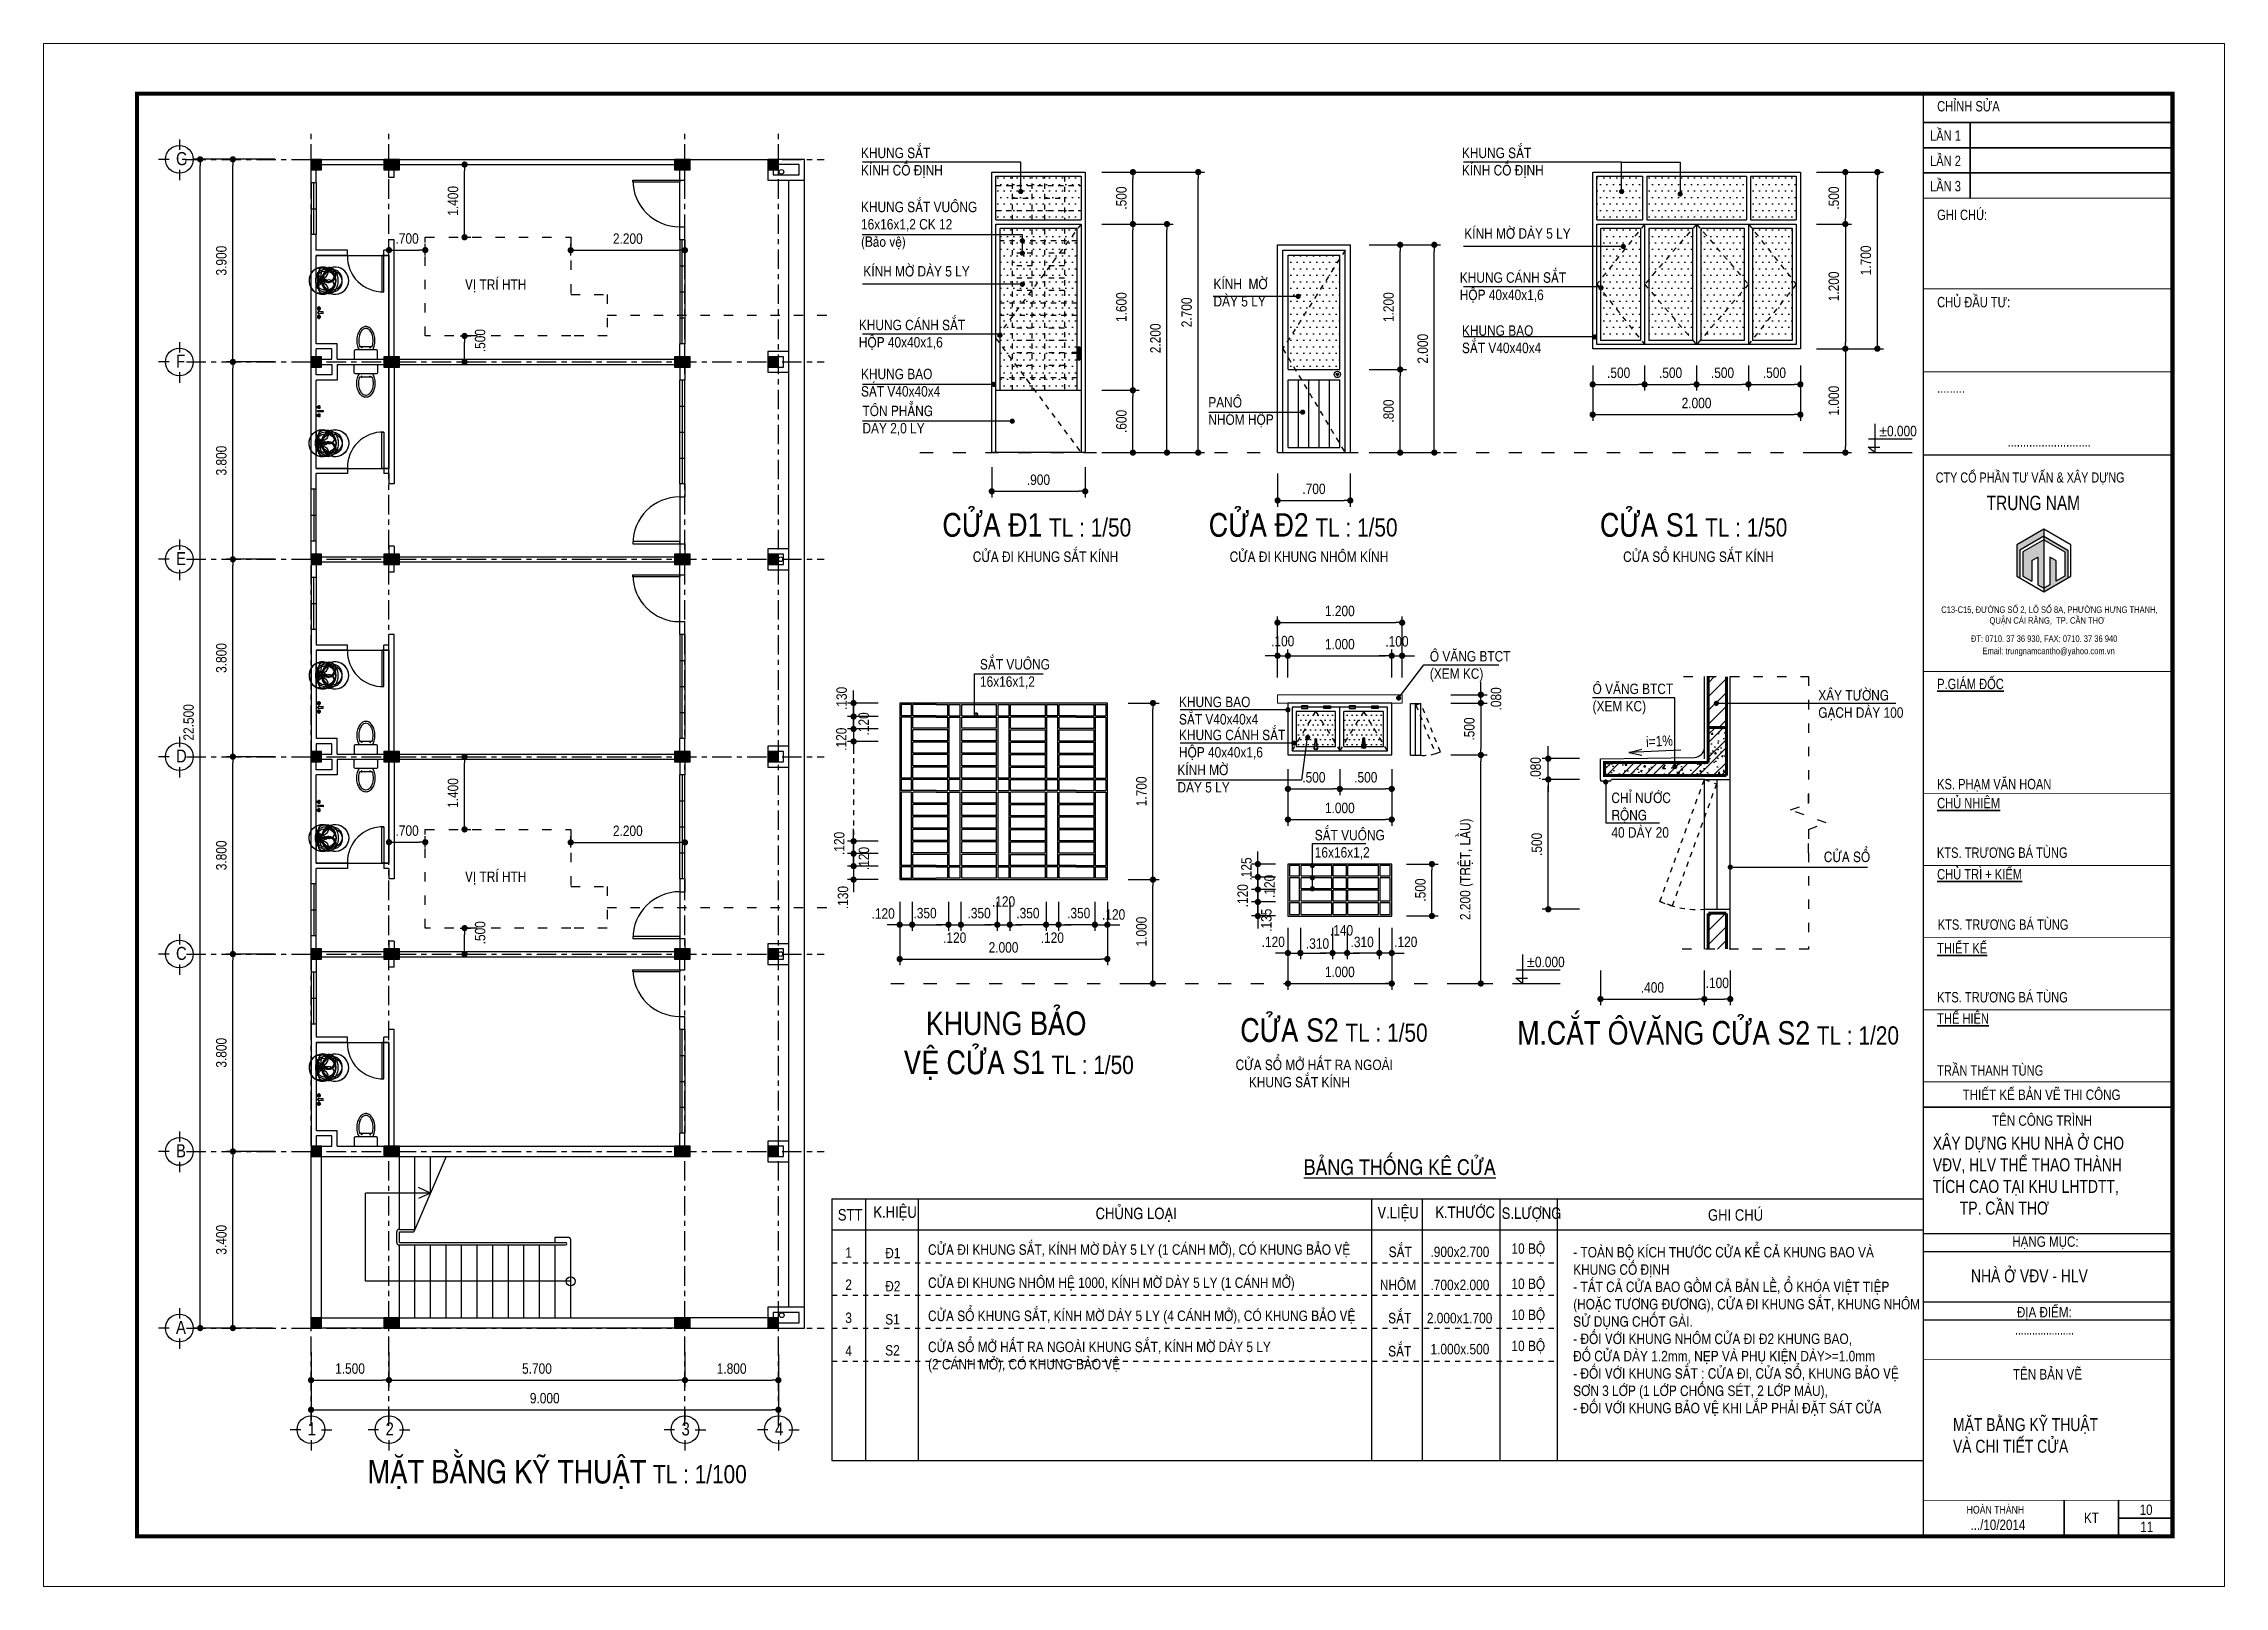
# Model space of a CAD drawing. Header units: millimetres. Extents: x 100 to 288, y -65 to 177.
# Drawn here: x 161.75 to 203.75, y 58.05 to 87.75 of the extents above; entities that cross this region are included whole.
import ezdxf

# ---------------------------------------------------------------- set-up
doc = ezdxf.new("R2010")
doc.units = ezdxf.units.MM
doc.header["$LTSCALE"] = 0.3
doc.header["$MEASUREMENT"] = 0
doc.header["$PDMODE"] = 2
for name, pattern in [('ACAD_ISO03W100', [30, 12, -18]), ('ACAD_ISO07W100', [3, 0, -3]), ('CENTER', [2, 1.25, -0.25, 0.25, -0.25])]:
    doc.linetypes.add(name, pattern=pattern)
doc.layers.get('0').update_dxf_attribs({"linetype": 'CONTINUOUS', "lineweight": 13})
doc.layers.get('DEFPOINTS').update_dxf_attribs({"linetype": 'CONTINUOUS', "lineweight": 13})
for name, color, linetype in [('CHU', 3, 'CONTINUOUS'), ('COT', 1, 'CONTINUOUS'), ('HACTH', 8, 'CONTINUOUS'), ('HATCH', 8, 'CONTINUOUS'), ('LAYER 1', 1, 'CONTINUOUS'), ('LAYER 7', 7, 'CONTINUOUS'), ('LAYER1', 1, 'CONTINUOUS'), ('LAYER3', 34, 'CONTINUOUS'), ('LAYER5', 5, 'CONTINUOUS'), ('LAYER7', 7, 'CONTINUOUS'), ('NETMANH', 44, 'CONTINUOUS'), ('TEXT', 1, 'CONTINUOUS'), ('THIETBI', 25, 'CONTINUOUS'), ('Vat dung', 124, 'CONTINUOUS')]:
    doc.layers.add(name, color=color, linetype=linetype)
doc.styles.add('ATTR', font='romans.shx', dxfattribs={"width": 0.8, "height": 0.7})
doc.styles.add('HELVE-KT', font='VHELVCN.TTF')
doc.styles.add('t', font='VHELVCN.TTF', dxfattribs={"height": 200})
doc.styles.add('VNI - HELVE', font='VBOOKMN.TTF', dxfattribs={"width": 0.8})
doc.dimstyles.new('1-100', dxfattribs={"dimtxt": 0.2, "dimasz": 0.12, "dimexe": 0.12, "dimexo": 0.2, "dimgap": 0.12, "dimtad": 1, "dimdec": 3, "dimzin": 4, "dimdsep": 46, "dimtxsty": 'HELVE-KT', "dimblk1": 'DOT', "dimblk2": 'DOT', "dimsah": 1, "dimcen": -0.18, "dimadec": 3, "dimazin": 0, "dimtfac": 1, "dimtdec": 3, "dimtmove": 2, "dimatfit": 3, "dimldrblk": 'DOT', "dimfxl": 0, "dimtolj": 1, "dimtzin": 4, "dimarcsym": 0})
doc.dimstyles.new('1-20', dxfattribs={"dimtxt": 0.2, "dimasz": 0.12, "dimexe": 0.12, "dimexo": 0.2, "dimgap": 0.12, "dimtad": 1, "dimdec": 3, "dimlfac": 0.2, "dimzin": 4, "dimdsep": 46, "dimtxsty": 'HELVE-KT', "dimblk1": 'DOT', "dimblk2": 'DOT', "dimsah": 1, "dimcen": -0.18, "dimadec": 3, "dimazin": 0, "dimtfac": 1, "dimtdec": 3, "dimtmove": 2, "dimatfit": 3, "dimldrblk": 'DOT', "dimfxl": 0, "dimtolj": 1, "dimtzin": 4, "dimarcsym": 0})
doc.dimstyles.new('1-50', dxfattribs={"dimtxt": 0.2, "dimasz": 0.12, "dimexe": 0.12, "dimexo": 0.2, "dimgap": 0.12, "dimtad": 1, "dimdec": 3, "dimlfac": 0.5, "dimzin": 4, "dimdsep": 46, "dimtxsty": 'HELVE-KT', "dimblk1": 'DOT', "dimblk2": 'DOT', "dimsah": 1, "dimcen": -0.18, "dimadec": 3, "dimazin": 0, "dimtfac": 1, "dimtdec": 3, "dimtmove": 2, "dimatfit": 3, "dimldrblk": 'DOT', "dimfxl": 0, "dimtolj": 1, "dimtzin": 4, "dimarcsym": 0})

msp = doc.modelspace()

# ---------------------------------------------------------------- texts
at = {"layer": 'LAYER 1', "linetype": 'Continuous', "ltscale": 0.4, "char_height": 0.2, "width": 10.8090428, "attachment_point": 1, "style": 'HELVE-KT'}
for s, insert in [('{\\H2.25x;CÖÛA Ñ1}  {\\H1.75x;TL : 1/50}', (179.06104, 78.70598)), ('{\\H2.25x;CÖÛA Ñ2}  {\\H1.75x;TL : 1/50}', (184.19104, 78.70598)), ('{\\H2.25x;CÖÛA S1}  {\\H1.75x;TL : 1/50}', (191.7256, 78.70598)), ('{\\H2.25x;   KHUNG BAÛO \\PVEÄ CÖÛA S1}  {\\H1.75x;TL : 1/50}', (178.31059, 69.10957)), ('{\\H2.25x;CÖÛA S2}  {\\H1.75x;TL : 1/50}', (184.79819, 68.98042)), ('{\\H2.25x;M.CAÉT OÂVAÊNG CÖÛA S2}  {\\H1.75x;TL : 1/20}', (190.13011, 68.92645)), ('{\\H2.25x;MAËT BAÈNG KYÕ THUAÄT}  {\\H1.75x;TL : 1/100}', (167.99055, 60.48047))]:
    msp.add_mtext(s, dxfattribs=dict(at, insert=insert))
at = {"layer": 'LAYER 1', "insert": (192.60434, 74.4053), "char_height": 0.2, "width": 22.9529552, "attachment_point": 1, "rotation": 3.128032, "style": 't'}
msp.add_mtext('i=1%', dxfattribs=at)
at = {"layer": 'LAYER 7', "lineweight": 35, "width": 5.3196514, "attachment_point": 1, "style": 'VNI - HELVE'}
for s, insert, char_height in [('MAËT BAÈNG KYÕ THUAÄT \\PVAØ CHI TIEÁT CÖÛA', (198.52267, 61.28458), 0.25), ('{\\fVNI-Helve|b0|i0|c0|p2;10}', (202.11666, 59.62004), 0.2)]:
    msp.add_mtext(s, dxfattribs=dict(at, insert=insert, char_height=char_height))
at = {"layer": 'LAYER1', "linetype": 'Continuous', "ltscale": 0.05, "style": 'HELVE-KT'}
for s, insert, char_height, width, attachment_point in [('G', (164.29867, 85.65631), 0.25, 13.0973333, 1), ('F', (164.29867, 81.75631), 0.25, 13.0973333, 1), ('±0.000', (197.09794, 80.38674), 0.2, 15.1845217, 1), ('E', (164.29867, 77.95631), 0.25, 13.0973333, 1), ('CÖÛA ÑI KHUNG SAÉT KÍNH', (179.64412, 77.7629), 0.2, 5.2618645, 7), ('CÖÛA ÑI KHUNG NHOÂM KÍNH', (184.59116, 77.7629), 0.2, 5.2618645, 7), ('CÖÛA SOÅ KHUNG SAÉT KÍNH', (192.16923, 77.7629), 0.2, 5.2618645, 7), ('XAÂY TÖÔØNG \\PGAÏCH DAØY 100', (195.92734, 74.71688), 0.2, 5.2618645, 7), ('D', (164.29867, 74.15631), 0.25, 13.0973333, 1), ('CHÆ NÖÔÙC \\PROÄNG \\P40 DAØY 20', (191.94331, 72.45652), 0.2, 5.2618645, 7), ('CÖÛA SOÅ', (196.0348, 71.98465), 0.2, 5.2618645, 7), ('C', (164.29867, 70.35631), 0.25, 13.0973333, 1), ('±0.000', (190.31673, 70.16617), 0.2, 15.1845217, 1), ('CÖÛA SOÅ MÔÛ HAÁT RA NGOAØI \\P    KHUNG SAÉT KÍNH', (184.70691, 67.64741), 0.2, 5.2618645, 7), ('B', (164.29867, 66.55631), 0.25, 13.0973333, 1), ('{\\LBAÛNG THOÁNG KEÂ CÖÛA}', (186.01651, 66.26731), 0.3, 9.7652352, 1), ('STT', (177.04393, 65.30881), 0.22, 14.7877, 1), ('K.HIEÄU', (177.72859, 65.36114), 0.22, 14.7877, 1), ('CHUÛNG LOAÏI', (182.00984, 65.33525), 0.22, 14.7877, 1), ('V.LIEÄU', (187.43794, 65.34901), 0.22, 14.7877, 1), ('K.THÖÔÙC', (188.5511, 65.35874), 0.22, 14.7877, 1), ('S.LÖÔÏNG', (189.83079, 65.34041), 0.22, 14.7877, 1), ('GHI CHUÙ', (193.80252, 65.30489), 0.22, 14.7877, 1), ('CÖÛA ÑI KHUNG SAÉT, KÍNH MÔØ DAØY 5 LY (1 CAÙNH MÔÛ), COÙ KHUNG BAÛO VEÄ', (178.78298, 64.62896), 0.2, 19.7998012, 1), ('10 BOÄ  {\\fVNI-Avo|b0|i0|c0|p2;                                 }', (190.01783, 64.64818), 0.2, 14.7877, 1), ('1', (177.18906, 64.57086), 0.2, 14.7877, 1), ('Ñ1', (177.95744, 64.56221), 0.2, 14.7877, 1), ('SAÉT {\\fVNI-Avo|b0|i0|c0|p2;                                        }', (187.65413, 64.58566), 0.2, 14.7877, 1), ('.900x2.700    {\\fVNI-Avo|b0|i0|c0|p2;                         }', (188.45882, 64.58566), 0.2, 14.7877, 1), ('2', (177.18906, 63.95338), 0.2, 14.7877, 1), ('Ñ2', (177.95744, 63.92458), 0.2, 14.7877, 1), ('CÖÛA ÑI KHUNG NHOÂM HEÄ 1000, KÍNH MÔØ DAØY 5 LY (1 CAÙNH MÔÛ)', (178.78298, 63.99133), 0.2, 19.7998012, 1), ('NHOÂM  {\\fVNI-Avo|b0|i0|c0|p2;                                        }', (187.48418, 63.94803), 0.2, 14.7877, 1), ('.700x2.000    {\\fVNI-Avo|b0|i0|c0|p2;                         }', (188.45882, 63.94803), 0.2, 14.7877, 1), ('10 BOÄ  {\\fVNI-Avo|b0|i0|c0|p2;                                 }', (190.01783, 63.97055), 0.2, 14.7877, 1), ('CÖÛA SOÅ KHUNG SAÉT, KÍNH MÔØ DAØY 5 LY (4 CAÙNH MÔÛ), COÙ KHUNG BAÛO VEÄ', (178.78298, 63.3537), 0.2, 19.7998012, 1), ('10 BOÄ  {\\fVNI-Avo|b0|i0|c0|p2;                                 }', (190.01783, 63.37292), 0.2, 14.7877, 1), ('A', (164.29867, 63.15631), 0.25, 13.0973333, 1), ('3', (177.18906, 63.31575), 0.2, 14.7877, 1), ('S1', (177.95744, 63.28695), 0.2, 14.7877, 1), ('SAÉT  {\\fVNI-Avo|b0|i0|c0|p2;                                        }', (187.64507, 63.3104), 0.2, 14.7877, 1), ('2.000x1.700    {\\fVNI-Avo|b0|i0|c0|p2;                         }', (188.3889, 63.3104), 0.2, 14.7877, 1), ('4', (177.18906, 62.67812), 0.2, 14.7877, 1), ('S2', (177.95744, 62.68932), 0.2, 14.7877, 1), ('CÖÛA SOÅ MÔÛ HAÁT RA NGOAØI KHUNG SAÉT, KÍNH MÔØ DAØY 5 LY \\P(2 CAÙNH MÔÛ), COÙ KHUNG BAÛO VEÄ', (178.78298, 62.75607), 0.2, 20.2116025, 1), ('SAÉT  {\\fVNI-Avo|b0|i0|c0|p2;                                        }', (187.64507, 62.67277), 0.2, 14.7877, 1), ('1.000x.500    {\\fVNI-Avo|b0|i0|c0|p2;                         }', (188.45882, 62.71277), 0.2, 14.7877, 1), ('10 BOÄ  {\\fVNI-Avo|b0|i0|c0|p2;                                 }', (190.01783, 62.77529), 0.2, 14.7877, 1), ('1', (166.83477, 61.20033), 0.25, 13.0973333, 1), ('2', (168.33477, 61.20033), 0.25, 13.0973333, 1), ('3', (174.03477, 61.20033), 0.25, 13.0973333, 1), ('4', (175.83477, 61.20033), 0.25, 13.0973333, 1)]:
    msp.add_mtext(s, dxfattribs=dict(at, insert=insert, char_height=char_height, width=width, attachment_point=attachment_point))
at = {"layer": 'LAYER1', "ltscale": 1000, "char_height": 0.25, "width": 5.8704204, "attachment_point": 1, "style": 'HELVE-KT'}
for s, insert in [('{\\H0.8x;VÒ TRÍ HTH} ', (169.86427, 83.20703)), ('{\\H0.8x;SAÉT VUOÂNG \\P16x16x1,2 } ', (179.78242, 75.89679)), ('{\\H0.8x;VÒ TRÍ HTH} ', (169.86427, 71.80703))]:
    msp.add_mtext(s, dxfattribs=dict(at, insert=insert))
at = {"layer": 'LAYER1', "insert": (191.2074, 64.57847), "char_height": 0.2, "width": 22.9529552, "attachment_point": 1, "style": 'HELVE-KT'}
msp.add_mtext('- TOAØN BOÄ KÍCH THÖÔÙC CÖÛA KEÅ CAÛ KHUNG BAO VAØ \\PKHUNG COÁ ÑÒNH\\P- TAÁT CAÛ CÖÛA BAO GOÀM CAÛ BAÛN LEÀ, OÅ KHOÙA VIEÄT TIEÄP \\P(HOAËC TÖÔNG ÑÖÔNG), CÖÛA ÑI KHUNG SAÉT, KHUNG NHOÂM \\PSÖÛ DUÏNG CHOÁT GAØI.\\P- ÑOÁI VÔÙI KHUNG NHOÂM CÖÛA ÑI Ñ2 KHUNG BAO, \\PÑOÁ CÖÛA DAØY 1.2mm, NEÏP VAØ PHUÏ KIEÄN DAØY>=1.0mm\\P- ÑOÁI VÔÙI KHUNG SAÉT : CÖÛA ÑI, CÖÛA SOÅ, KHUNG BAÛO VEÄ \\PSÔN 3 LÔÙP (1 LÔÙP CHOÁNG SEÙT, 2 LÔÙP MAØU), \\P- ÑOÁI VÔÙI KHUNG BAÛO VEÄ KHI LAÉP PHAÛI ÑAËT SAÙT CÖÛA ', dxfattribs=at)
at = {"layer": 'TEXT', "char_height": 0.2, "width": 22.9529552, "attachment_point": 1, "style": 'HELVE-KT'}
for s, insert in [('KHUNG SAÉT\\PKÍNH COÁ ÑÒNH', (177.49091, 85.74204)), ('KHUNG SAÉT\\PKÍNH COÁ ÑÒNH', (189.06451, 85.74204)), ('KHUNG SAÉT VUOÂNG\\P16x16x1,2 CK 12\\P(Baûo veÄ)', (177.49091, 84.70096)), ('KÍNH MÔØ DAØY 5 LY', (189.11054, 84.19089)), ('KÍNH MÔØ DAØY 5 LY', (177.53694, 83.46324)), ('KÍNH  MÔØ \\PDAØY 5 LY', (184.28034, 83.21863)), ('KHUNG CAÙNH SAÉT \\PHOÄP 40x40x1,6', (189.02386, 83.34267)), ('KHUNG CAÙNH SAÉT \\PHOÄP 40x40x1,6', (177.45026, 82.42937)), ('KHUNG BAO\\PSAÉT V40x40x4', (189.06545, 82.32125)), ('KHUNG BAO\\PSAÉT V40x40x4', (177.49185, 81.48528)), ('TOÂN PHAÚNG \\PDAØY 2,0 LY', (177.51919, 80.77524)), ('PANOÂ \\PNHOÂM HOÄP', (184.18003, 80.94075)), ('OÂ VAÊNG BTCT\\P(XEM KC)', (188.44649, 76.05132)), ('OÂ VAÊNG BTCT\\P(XEM KC)', (191.58013, 75.42392)), ('KHUNG BAO\\PSAÉT V40x40x4', (183.61592, 75.1722)), ('KHUNG CAÙNH SAÉT \\PHOÄP 40x40x1,6', (183.61533, 74.53607)), ('KÍNH MÔØ \\PDAØY 5 LY', (183.58595, 73.86229)), ('SAÉT VUOÂNG \\P16x16x1,2  ', (186.23068, 72.60853))]:
    msp.add_mtext(s, dxfattribs=dict(at, insert=insert))

# ---------------------------------------------------------------- blocks, each defined once
blk = doc.blocks.new('_DOT')
at = {"color": 0, "linetype": 'ByBlock'}
blk.add_line((-0.5, 0), (-1, 0), dxfattribs=at)
at = {"color": 0, "linetype": 'ByBlock', "const_width": 0.5}
blk.add_lwpolyline([(-0.25, 0, 1), (0.25, 0, 1)], format="xyb", close=True, dxfattribs=at)
blk = doc.blocks.new('*D856')
at = {"layer": 'DEFPOINTS', "color": 0, "linetype": 'Continuous', "lineweight": -2, "ltscale": 0.08}
for p in [(182.437, 75.051), (183.114, 75.051), (182.437, 71.651)]:
    blk.add_point(p, dxfattribs=at)
at = {"layer": 'LAYER1', "color": 0, "linetype": 'Continuous', "lineweight": -2, "ltscale": 0.08}
for p, q in [((182.637, 75.051), (183.234, 75.051)), ((183.114, 71.771), (183.114, 74.931)), ((182.637, 71.651), (183.234, 71.651))]:
    blk.add_line(p, q, dxfattribs=at)
at = {"layer": 'LAYER1', "color": 0, "linetype": 'Continuous', "lineweight": -2, "ltscale": 0.08, "xscale": 0.12, "yscale": 0.12, "zscale": 0.12}
for p, rotation in [((183.114, 75.051), 90), ((183.114, 71.651), 270)]:
    blk.add_blockref('_DOT', p, dxfattribs=dict(at, rotation=rotation))
at = {"layer": 'LAYER1', "color": 0, "linetype": 'Continuous', "ltscale": 0.08, "insert": (182.892, 73.351), "char_height": 0.2, "attachment_point": 5, "rotation": 90, "style": 'HELVE-KT'}
blk.add_mtext('\\A1;1.700', dxfattribs=at)
blk = doc.blocks.new('*D857')
at = {"layer": 'DEFPOINTS', "color": 0, "linetype": 'Continuous', "lineweight": -2, "ltscale": 0.08}
for p in [(182.437, 71.651), (183.114, 71.651), (182.437, 69.651)]:
    blk.add_point(p, dxfattribs=at)
at = {"layer": 'LAYER1', "color": 0, "linetype": 'Continuous', "lineweight": -2, "ltscale": 0.08}
for p, q in [((182.637, 71.651), (183.234, 71.651)), ((183.114, 69.771), (183.114, 71.531)), ((182.637, 69.651), (183.234, 69.651))]:
    blk.add_line(p, q, dxfattribs=at)
at = {"layer": 'LAYER1', "color": 0, "linetype": 'Continuous', "lineweight": -2, "ltscale": 0.08, "xscale": 0.12, "yscale": 0.12, "zscale": 0.12}
for p, rotation in [((183.114, 71.651), 90), ((183.114, 69.651), 270)]:
    blk.add_blockref('_DOT', p, dxfattribs=dict(at, rotation=rotation))
at = {"layer": 'LAYER1', "color": 0, "linetype": 'Continuous', "ltscale": 0.08, "insert": (182.892, 70.651), "char_height": 0.2, "attachment_point": 5, "rotation": 90, "style": 'HELVE-KT'}
blk.add_mtext('\\A1;1.000', dxfattribs=at)
blk = doc.blocks.new('*D859')
at = {"layer": 'DEFPOINTS', "color": 0, "linetype": 'Continuous', "lineweight": -2, "ltscale": 0.08}
for p in [(177.348, 74.791), (178.02, 75.051), (178.02, 74.791)]:
    blk.add_point(p, dxfattribs=at)
at = {"layer": 'LAYER1', "color": 0, "linetype": 'Continuous', "lineweight": -2, "ltscale": 0.08}
for p, q in [((177.348, 75.171), (177.348, 75.291)), ((177.82, 75.051), (177.228, 75.051)), ((177.82, 74.791), (177.228, 74.791)), ((177.348, 75.051), (177.348, 74.791)), ((177.348, 74.671), (177.348, 74.551))]:
    blk.add_line(p, q, dxfattribs=at)
at = {"layer": 'LAYER1', "color": 0, "linetype": 'Continuous', "lineweight": -2, "ltscale": 0.08, "xscale": 0.12, "yscale": 0.12, "zscale": 0.12}
for p, rotation in [((177.348, 75.051), 270), ((177.348, 74.791), 90)]:
    blk.add_blockref('_DOT', p, dxfattribs=dict(at, rotation=rotation))
at = {"layer": 'LAYER1', "color": 0, "linetype": 'Continuous', "ltscale": 0.08, "insert": (177.119, 75.14), "char_height": 0.2, "attachment_point": 5, "rotation": 90, "style": 'HELVE-KT'}
blk.add_mtext('\\A1;.130', dxfattribs=at)
blk = doc.blocks.new('*D860')
at = {"layer": 'DEFPOINTS', "color": 0, "linetype": 'Continuous', "lineweight": -2, "ltscale": 0.08}
for p in [(178.02, 74.791), (177.348, 74.551), (178.02, 74.551)]:
    blk.add_point(p, dxfattribs=at)
at = {"layer": 'LAYER1', "color": 0, "linetype": 'Continuous', "lineweight": -2, "ltscale": 0.08}
for p, q in [((177.82, 74.791), (177.228, 74.791)), ((177.348, 74.911), (177.348, 75.031)), ((177.348, 74.791), (177.348, 74.551)), ((177.82, 74.551), (177.228, 74.551)), ((177.348, 74.431), (177.348, 74.311))]:
    blk.add_line(p, q, dxfattribs=at)
at = {"layer": 'LAYER1', "color": 0, "linetype": 'Continuous', "lineweight": -2, "ltscale": 0.08, "xscale": 0.12, "yscale": 0.12, "zscale": 0.12}
for p, rotation in [((177.348, 74.791), 270), ((177.348, 74.551), 90)]:
    blk.add_blockref('_DOT', p, dxfattribs=dict(at, rotation=rotation))
at = {"layer": 'LAYER1', "color": 0, "linetype": 'Continuous', "ltscale": 0.08, "insert": (177.544, 74.649), "char_height": 0.2, "attachment_point": 5, "rotation": 90, "style": 'HELVE-KT'}
blk.add_mtext('\\A1;.120', dxfattribs=at)
blk = doc.blocks.new('*D861')
at = {"layer": 'DEFPOINTS', "color": 0, "linetype": 'Continuous', "lineweight": -2, "ltscale": 0.08}
for p in [(178.02, 74.551), (177.348, 74.311), (178.02, 74.311)]:
    blk.add_point(p, dxfattribs=at)
at = {"layer": 'LAYER1', "color": 0, "linetype": 'Continuous', "lineweight": -2, "ltscale": 0.08}
for p, q in [((177.348, 74.671), (177.348, 74.791)), ((177.82, 74.551), (177.228, 74.551)), ((177.348, 74.551), (177.348, 74.311)), ((177.82, 74.311), (177.228, 74.311)), ((177.348, 74.191), (177.348, 74.071))]:
    blk.add_line(p, q, dxfattribs=at)
at = {"layer": 'LAYER1', "color": 0, "linetype": 'Continuous', "lineweight": -2, "ltscale": 0.08, "xscale": 0.12, "yscale": 0.12, "zscale": 0.12}
for p, rotation in [((177.348, 74.551), 270), ((177.348, 74.311), 90)]:
    blk.add_blockref('_DOT', p, dxfattribs=dict(at, rotation=rotation))
at = {"layer": 'LAYER1', "color": 0, "linetype": 'Continuous', "ltscale": 0.08, "insert": (177.113, 74.354), "char_height": 0.2, "attachment_point": 5, "rotation": 90, "style": 'HELVE-KT'}
blk.add_mtext('\\A1;.120', dxfattribs=at)
blk = doc.blocks.new('*D862')
at = {"layer": 'DEFPOINTS', "color": 0, "linetype": 'Continuous', "lineweight": -2, "ltscale": 0.08}
for p in [(178.236, 71.423), (178.476, 71.423), (178.476, 70.783)]:
    blk.add_point(p, dxfattribs=at)
at = {"layer": 'LAYER1', "color": 0, "linetype": 'Continuous', "lineweight": -2, "ltscale": 0.08}
for p, q in [((178.236, 71.223), (178.236, 70.663)), ((178.476, 71.223), (178.476, 70.663)), ((178.116, 70.783), (177.996, 70.783)), ((178.236, 70.783), (178.476, 70.783)), ((178.596, 70.783), (178.716, 70.783))]:
    blk.add_line(p, q, dxfattribs=at)
at = {"layer": 'LAYER1', "color": 0, "linetype": 'Continuous', "lineweight": -2, "ltscale": 0.08, "xscale": 0.12, "yscale": 0.12, "zscale": 0.12}
blk.add_blockref('_DOT', (178.236, 70.783), dxfattribs=at)
at = {"layer": 'LAYER1', "color": 0, "linetype": 'Continuous', "lineweight": -2, "ltscale": 0.08, "xscale": 0.12, "yscale": 0.12, "zscale": 0.12, "rotation": 180}
blk.add_blockref('_DOT', (178.476, 70.783), dxfattribs=at)
at = {"layer": 'LAYER1', "color": 0, "linetype": 'Continuous', "ltscale": 0.08, "insert": (177.918, 70.998), "char_height": 0.2, "attachment_point": 5, "style": 'HELVE-KT'}
blk.add_mtext('\\A1;.120', dxfattribs=at)
blk = doc.blocks.new('*D863')
at = {"layer": 'DEFPOINTS', "color": 0, "linetype": 'Continuous', "lineweight": -2, "ltscale": 0.08}
for p in [(178.476, 71.423), (179.176, 71.423), (179.176, 70.783)]:
    blk.add_point(p, dxfattribs=at)
at = {"layer": 'LAYER1', "color": 0, "linetype": 'Continuous', "lineweight": -2, "ltscale": 0.08}
for p, q in [((178.476, 71.223), (178.476, 70.663)), ((179.176, 71.223), (179.176, 70.663)), ((178.596, 70.783), (179.056, 70.783))]:
    blk.add_line(p, q, dxfattribs=at)
at = {"layer": 'LAYER1', "color": 0, "linetype": 'Continuous', "lineweight": -2, "ltscale": 0.08, "xscale": 0.12, "yscale": 0.12, "zscale": 0.12, "rotation": 180}
blk.add_blockref('_DOT', (178.476, 70.783), dxfattribs=at)
at = {"layer": 'LAYER1', "color": 0, "linetype": 'Continuous', "lineweight": -2, "ltscale": 0.08, "xscale": 0.12, "yscale": 0.12, "zscale": 0.12}
blk.add_blockref('_DOT', (179.176, 70.783), dxfattribs=at)
at = {"layer": 'LAYER1', "color": 0, "linetype": 'Continuous', "ltscale": 0.08, "insert": (178.725, 71.006), "char_height": 0.2, "attachment_point": 5, "style": 'HELVE-KT'}
blk.add_mtext('\\A1;.350', dxfattribs=at)
blk = doc.blocks.new('*D864')
at = {"layer": 'DEFPOINTS', "color": 0, "linetype": 'Continuous', "lineweight": -2, "ltscale": 0.08}
for p in [(178.02, 72.391), (177.348, 72.151), (178.02, 72.151)]:
    blk.add_point(p, dxfattribs=at)
at = {"layer": 'LAYER1', "color": 0, "linetype": 'Continuous', "lineweight": -2, "ltscale": 0.08}
for p, q in [((177.82, 72.391), (177.228, 72.391)), ((177.348, 72.511), (177.348, 72.631)), ((177.348, 72.391), (177.348, 72.151)), ((177.82, 72.151), (177.228, 72.151)), ((177.348, 72.031), (177.348, 71.911))]:
    blk.add_line(p, q, dxfattribs=at)
at = {"layer": 'LAYER1', "color": 0, "linetype": 'Continuous', "lineweight": -2, "ltscale": 0.08, "xscale": 0.12, "yscale": 0.12, "zscale": 0.12}
for p, rotation in [((177.348, 72.391), 270), ((177.348, 72.151), 90)]:
    blk.add_blockref('_DOT', p, dxfattribs=dict(at, rotation=rotation))
at = {"layer": 'LAYER1', "color": 0, "linetype": 'Continuous', "ltscale": 0.08, "insert": (177.073, 72.349), "char_height": 0.2, "attachment_point": 5, "rotation": 90, "style": 'HELVE-KT'}
blk.add_mtext('\\A1;.120', dxfattribs=at)
blk = doc.blocks.new('*D865')
at = {"layer": 'DEFPOINTS', "color": 0, "linetype": 'Continuous', "lineweight": -2, "ltscale": 0.08}
for p in [(177.348, 71.911), (178.02, 72.151), (178.02, 71.911)]:
    blk.add_point(p, dxfattribs=at)
at = {"layer": 'LAYER1', "color": 0, "linetype": 'Continuous', "lineweight": -2, "ltscale": 0.08}
for p, q in [((177.348, 72.271), (177.348, 72.391)), ((177.82, 72.151), (177.228, 72.151)), ((177.82, 71.911), (177.228, 71.911)), ((177.348, 72.151), (177.348, 71.911)), ((177.348, 71.791), (177.348, 71.671))]:
    blk.add_line(p, q, dxfattribs=at)
at = {"layer": 'LAYER1', "color": 0, "linetype": 'Continuous', "lineweight": -2, "ltscale": 0.08, "xscale": 0.12, "yscale": 0.12, "zscale": 0.12}
for p, rotation in [((177.348, 72.151), 270), ((177.348, 71.911), 90)]:
    blk.add_blockref('_DOT', p, dxfattribs=dict(at, rotation=rotation))
at = {"layer": 'LAYER1', "color": 0, "linetype": 'Continuous', "ltscale": 0.08, "insert": (177.548, 72.058), "char_height": 0.2, "attachment_point": 5, "rotation": 90, "style": 'HELVE-KT'}
blk.add_mtext('\\A1;.120', dxfattribs=at)
blk = doc.blocks.new('*D866')
at = {"layer": 'DEFPOINTS', "color": 0, "linetype": 'Continuous', "lineweight": -2, "ltscale": 0.08}
for p in [(178.02, 71.911), (177.348, 71.651), (178.02, 71.651)]:
    blk.add_point(p, dxfattribs=at)
at = {"layer": 'LAYER1', "color": 0, "linetype": 'Continuous', "lineweight": -2, "ltscale": 0.08}
for p, q in [((177.82, 71.911), (177.228, 71.911)), ((177.348, 72.031), (177.348, 72.151)), ((177.348, 71.911), (177.348, 71.651)), ((177.82, 71.651), (177.228, 71.651)), ((177.348, 71.531), (177.348, 71.411))]:
    blk.add_line(p, q, dxfattribs=at)
at = {"layer": 'LAYER1', "color": 0, "linetype": 'Continuous', "lineweight": -2, "ltscale": 0.08, "xscale": 0.12, "yscale": 0.12, "zscale": 0.12}
for p, rotation in [((177.348, 71.911), 270), ((177.348, 71.651), 90)]:
    blk.add_blockref('_DOT', p, dxfattribs=dict(at, rotation=rotation))
at = {"layer": 'LAYER1', "color": 0, "linetype": 'Continuous', "ltscale": 0.08, "insert": (177.145, 71.306), "char_height": 0.2, "attachment_point": 5, "rotation": 90, "style": 'HELVE-KT'}
blk.add_mtext('\\A1;.130', dxfattribs=at)
blk = doc.blocks.new('*D867')
at = {"layer": 'DEFPOINTS', "color": 0, "linetype": 'Continuous', "lineweight": -2, "ltscale": 0.08}
for p in [(181.996, 71.423), (182.236, 71.423), (182.236, 70.783)]:
    blk.add_point(p, dxfattribs=at)
at = {"layer": 'LAYER1', "color": 0, "linetype": 'Continuous', "lineweight": -2, "ltscale": 0.08}
for p, q in [((181.996, 71.223), (181.996, 70.663)), ((182.236, 71.223), (182.236, 70.663)), ((181.876, 70.783), (181.756, 70.783)), ((181.996, 70.783), (182.236, 70.783)), ((182.356, 70.783), (182.476, 70.783))]:
    blk.add_line(p, q, dxfattribs=at)
at = {"layer": 'LAYER1', "color": 0, "linetype": 'Continuous', "lineweight": -2, "ltscale": 0.08, "xscale": 0.12, "yscale": 0.12, "zscale": 0.12}
blk.add_blockref('_DOT', (181.996, 70.783), dxfattribs=at)
at = {"layer": 'LAYER1', "color": 0, "linetype": 'Continuous', "lineweight": -2, "ltscale": 0.08, "xscale": 0.12, "yscale": 0.12, "zscale": 0.12, "rotation": 180}
blk.add_blockref('_DOT', (182.236, 70.783), dxfattribs=at)
at = {"layer": 'LAYER1', "color": 0, "linetype": 'Continuous', "ltscale": 0.08, "insert": (182.357, 70.979), "char_height": 0.2, "attachment_point": 5, "style": 'HELVE-KT'}
blk.add_mtext('\\A1;.120', dxfattribs=at)
blk = doc.blocks.new('*D868')
at = {"layer": 'DEFPOINTS', "color": 0, "linetype": 'Continuous', "lineweight": -2, "ltscale": 0.08}
for p in [(180.116, 71.423), (180.356, 71.423), (180.356, 70.783)]:
    blk.add_point(p, dxfattribs=at)
at = {"layer": 'LAYER1', "color": 0, "linetype": 'Continuous', "lineweight": -2, "ltscale": 0.08}
for p, q in [((180.116, 71.223), (180.116, 70.663)), ((180.356, 71.223), (180.356, 70.663)), ((179.996, 70.783), (179.876, 70.783)), ((180.116, 70.783), (180.356, 70.783)), ((180.476, 70.783), (180.596, 70.783))]:
    blk.add_line(p, q, dxfattribs=at)
at = {"layer": 'LAYER1', "color": 0, "linetype": 'Continuous', "lineweight": -2, "ltscale": 0.08, "xscale": 0.12, "yscale": 0.12, "zscale": 0.12}
blk.add_blockref('_DOT', (180.116, 70.783), dxfattribs=at)
at = {"layer": 'LAYER1', "color": 0, "linetype": 'Continuous', "lineweight": -2, "ltscale": 0.08, "xscale": 0.12, "yscale": 0.12, "zscale": 0.12, "rotation": 180}
blk.add_blockref('_DOT', (180.356, 70.783), dxfattribs=at)
at = {"layer": 'LAYER1', "color": 0, "linetype": 'Continuous', "ltscale": 0.08, "insert": (180.236, 71.229), "char_height": 0.2, "attachment_point": 5, "style": 'HELVE-KT'}
blk.add_mtext('\\A1;.120', dxfattribs=at)
blk = doc.blocks.new('*D869')
at = {"layer": 'DEFPOINTS', "color": 0, "lineweight": -2, "ltscale": 0.08}
for p in [(179.176, 71.423), (179.416, 71.423), (179.416, 70.783)]:
    blk.add_point(p, dxfattribs=at)
at = {"layer": 'LAYER1', "color": 0, "lineweight": -2, "ltscale": 0.08}
for p, q in [((179.176, 71.223), (179.176, 70.663)), ((179.416, 71.223), (179.416, 70.663)), ((179.056, 70.783), (178.936, 70.783)), ((179.176, 70.783), (179.416, 70.783)), ((179.536, 70.783), (179.656, 70.783))]:
    blk.add_line(p, q, dxfattribs=at)
at = {"layer": 'LAYER1', "color": 0, "lineweight": -2, "ltscale": 0.08, "xscale": 0.12, "yscale": 0.12, "zscale": 0.12}
blk.add_blockref('_DOT', (179.176, 70.783), dxfattribs=at)
at = {"layer": 'LAYER1', "color": 0, "lineweight": -2, "ltscale": 0.08, "xscale": 0.12, "yscale": 0.12, "zscale": 0.12, "rotation": 180}
blk.add_blockref('_DOT', (179.416, 70.783), dxfattribs=at)
at = {"layer": 'LAYER1', "color": 0, "ltscale": 0.08, "insert": (179.296, 70.532), "char_height": 0.2, "attachment_point": 5, "style": 'HELVE-KT'}
blk.add_mtext('\\A1;.120', dxfattribs=at)
blk = doc.blocks.new('*D870')
at = {"layer": 'DEFPOINTS', "color": 0, "lineweight": -2, "ltscale": 0.08}
for p in [(179.416, 71.423), (180.116, 71.423), (180.116, 70.783)]:
    blk.add_point(p, dxfattribs=at)
at = {"layer": 'LAYER1', "color": 0, "lineweight": -2, "ltscale": 0.08}
for p, q in [((179.416, 71.223), (179.416, 70.663)), ((180.116, 71.223), (180.116, 70.663)), ((179.536, 70.783), (179.996, 70.783))]:
    blk.add_line(p, q, dxfattribs=at)
at = {"layer": 'LAYER1', "color": 0, "lineweight": -2, "ltscale": 0.08, "xscale": 0.12, "yscale": 0.12, "zscale": 0.12, "rotation": 180}
blk.add_blockref('_DOT', (179.416, 70.783), dxfattribs=at)
at = {"layer": 'LAYER1', "color": 0, "lineweight": -2, "ltscale": 0.08, "xscale": 0.12, "yscale": 0.12, "zscale": 0.12}
blk.add_blockref('_DOT', (180.116, 70.783), dxfattribs=at)
at = {"layer": 'LAYER1', "color": 0, "ltscale": 0.08, "insert": (179.766, 71.005), "char_height": 0.2, "attachment_point": 5, "style": 'HELVE-KT'}
blk.add_mtext('\\A1;.350', dxfattribs=at)
blk = doc.blocks.new('*D871')
at = {"layer": 'DEFPOINTS', "color": 0, "linetype": 'Continuous', "lineweight": -2, "ltscale": 0.08}
for p in [(181.296, 71.423), (181.996, 71.423), (181.296, 70.783)]:
    blk.add_point(p, dxfattribs=at)
at = {"layer": 'LAYER1', "color": 0, "linetype": 'Continuous', "lineweight": -2, "ltscale": 0.08}
for p, q in [((181.296, 71.223), (181.296, 70.663)), ((181.996, 71.223), (181.996, 70.663)), ((181.876, 70.783), (181.416, 70.783))]:
    blk.add_line(p, q, dxfattribs=at)
at = {"layer": 'LAYER1', "color": 0, "linetype": 'Continuous', "lineweight": -2, "ltscale": 0.08, "xscale": 0.12, "yscale": 0.12, "zscale": 0.12, "rotation": 180}
blk.add_blockref('_DOT', (181.296, 70.783), dxfattribs=at)
at = {"layer": 'LAYER1', "color": 0, "linetype": 'Continuous', "lineweight": -2, "ltscale": 0.08, "xscale": 0.12, "yscale": 0.12, "zscale": 0.12}
blk.add_blockref('_DOT', (181.996, 70.783), dxfattribs=at)
at = {"layer": 'LAYER1', "color": 0, "linetype": 'Continuous', "ltscale": 0.08, "insert": (181.684, 71.006), "char_height": 0.2, "attachment_point": 5, "style": 'HELVE-KT'}
blk.add_mtext('\\A1;.350', dxfattribs=at)
blk = doc.blocks.new('*D872')
at = {"layer": 'DEFPOINTS', "color": 0, "lineweight": -2, "ltscale": 0.08}
for p in [(181.056, 71.423), (181.296, 71.423), (181.056, 70.783)]:
    blk.add_point(p, dxfattribs=at)
at = {"layer": 'LAYER1', "color": 0, "lineweight": -2, "ltscale": 0.08}
for p, q in [((181.056, 71.223), (181.056, 70.663)), ((181.296, 71.223), (181.296, 70.663)), ((180.936, 70.783), (180.816, 70.783)), ((181.296, 70.783), (181.056, 70.783)), ((181.416, 70.783), (181.536, 70.783))]:
    blk.add_line(p, q, dxfattribs=at)
at = {"layer": 'LAYER1', "color": 0, "lineweight": -2, "ltscale": 0.08, "xscale": 0.12, "yscale": 0.12, "zscale": 0.12}
blk.add_blockref('_DOT', (181.056, 70.783), dxfattribs=at)
at = {"layer": 'LAYER1', "color": 0, "lineweight": -2, "ltscale": 0.08, "xscale": 0.12, "yscale": 0.12, "zscale": 0.12, "rotation": 180}
blk.add_blockref('_DOT', (181.296, 70.783), dxfattribs=at)
at = {"layer": 'LAYER1', "color": 0, "ltscale": 0.08, "insert": (181.176, 70.532), "char_height": 0.2, "attachment_point": 5, "style": 'HELVE-KT'}
blk.add_mtext('\\A1;.120', dxfattribs=at)
blk = doc.blocks.new('*D873')
at = {"layer": 'DEFPOINTS', "color": 0, "lineweight": -2, "ltscale": 0.08}
for p in [(180.356, 71.423), (181.056, 71.423), (180.356, 70.783)]:
    blk.add_point(p, dxfattribs=at)
at = {"layer": 'LAYER1', "color": 0, "lineweight": -2, "ltscale": 0.08}
for p, q in [((180.356, 71.223), (180.356, 70.663)), ((181.056, 71.223), (181.056, 70.663)), ((180.936, 70.783), (180.476, 70.783))]:
    blk.add_line(p, q, dxfattribs=at)
at = {"layer": 'LAYER1', "color": 0, "lineweight": -2, "ltscale": 0.08, "xscale": 0.12, "yscale": 0.12, "zscale": 0.12, "rotation": 180}
blk.add_blockref('_DOT', (180.356, 70.783), dxfattribs=at)
at = {"layer": 'LAYER1', "color": 0, "lineweight": -2, "ltscale": 0.08, "xscale": 0.12, "yscale": 0.12, "zscale": 0.12}
blk.add_blockref('_DOT', (181.056, 70.783), dxfattribs=at)
at = {"layer": 'LAYER1', "color": 0, "ltscale": 0.08, "insert": (180.706, 71.005), "char_height": 0.2, "attachment_point": 5, "style": 'HELVE-KT'}
blk.add_mtext('\\A1;.350', dxfattribs=at)
blk = doc.blocks.new('*D858')
at = {"layer": 'DEFPOINTS', "color": 0, "linetype": 'Continuous', "lineweight": -2, "ltscale": 0.08}
for p in [(178.236, 71.049), (182.236, 71.049), (182.236, 70.123)]:
    blk.add_point(p, dxfattribs=at)
at = {"layer": 'LAYER 1', "color": 0, "linetype": 'Continuous', "lineweight": -2, "ltscale": 0.08}
for p, q in [((178.236, 70.849), (178.236, 70.003)), ((182.236, 70.849), (182.236, 70.003)), ((178.356, 70.123), (182.116, 70.123))]:
    blk.add_line(p, q, dxfattribs=at)
at = {"layer": 'LAYER 1', "color": 0, "linetype": 'Continuous', "lineweight": -2, "ltscale": 0.08, "xscale": 0.12, "yscale": 0.12, "zscale": 0.12, "rotation": 180}
blk.add_blockref('_DOT', (178.236, 70.123), dxfattribs=at)
at = {"layer": 'LAYER 1', "color": 0, "linetype": 'Continuous', "lineweight": -2, "ltscale": 0.08, "xscale": 0.12, "yscale": 0.12, "zscale": 0.12}
blk.add_blockref('_DOT', (182.236, 70.123), dxfattribs=at)
at = {"layer": 'LAYER 1', "color": 0, "linetype": 'Continuous', "ltscale": 0.08, "insert": (180.236, 70.345), "char_height": 0.2, "attachment_point": 5, "style": 'HELVE-KT'}
blk.add_mtext('\\A1;2.000', dxfattribs=at)
blk = doc.blocks.new('*D736')
at = {"layer": 'DEFPOINTS', "color": 0, "linetype": 'Continuous', "lineweight": -2, "ltscale": 0.08}
for p in [(188.652, 74.051), (189.429, 74.051), (188.652, 69.651)]:
    blk.add_point(p, dxfattribs=at)
at = {"layer": 'LAYER1', "color": 0, "linetype": 'Continuous', "lineweight": -2, "ltscale": 0.08}
for p, q in [((188.852, 74.051), (189.549, 74.051)), ((189.429, 69.771), (189.429, 73.931)), ((188.852, 69.651), (189.549, 69.651))]:
    blk.add_line(p, q, dxfattribs=at)
at = {"layer": 'LAYER1', "color": 0, "linetype": 'Continuous', "lineweight": -2, "ltscale": 0.08, "xscale": 0.12, "yscale": 0.12, "zscale": 0.12}
for p, rotation in [((189.429, 74.051), 90), ((189.429, 69.651), 270)]:
    blk.add_blockref('_DOT', p, dxfattribs=dict(at, rotation=rotation))
at = {"layer": 'LAYER1', "color": 0, "linetype": 'Continuous', "ltscale": 0.08, "insert": (189.156, 71.851), "char_height": 0.2, "attachment_point": 5, "rotation": 90, "style": 'HELVE-KT'}
blk.add_mtext('\\A1;2.200 (TREÄT, LAÀU)', dxfattribs=at)
blk = doc.blocks.new('*D737')
at = {"layer": 'DEFPOINTS', "color": 0, "linetype": 'Continuous', "lineweight": -2, "ltscale": 0.08}
for p in [(188.652, 75.051), (188.652, 74.051), (189.429, 74.051)]:
    blk.add_point(p, dxfattribs=at)
at = {"layer": 'LAYER1', "color": 0, "linetype": 'Continuous', "lineweight": -2, "ltscale": 0.08}
for p, q in [((188.852, 75.051), (189.549, 75.051)), ((189.429, 74.931), (189.429, 74.171)), ((188.852, 74.051), (189.549, 74.051))]:
    blk.add_line(p, q, dxfattribs=at)
at = {"layer": 'LAYER1', "color": 0, "linetype": 'Continuous', "lineweight": -2, "ltscale": 0.08, "xscale": 0.12, "yscale": 0.12, "zscale": 0.12}
for p, rotation in [((189.429, 75.051), 90), ((189.429, 74.051), 270)]:
    blk.add_blockref('_DOT', p, dxfattribs=dict(at, rotation=rotation))
at = {"layer": 'LAYER1', "color": 0, "linetype": 'Continuous', "ltscale": 0.08, "insert": (189.207, 74.551), "char_height": 0.2, "attachment_point": 5, "rotation": 90, "style": 'HELVE-KT'}
blk.add_mtext('\\A1;.500', dxfattribs=at)
blk = doc.blocks.new('*D738')
at = {"layer": 'DEFPOINTS', "color": 0, "linetype": 'Continuous', "lineweight": -2, "ltscale": 0.08}
for p in [(185.713, 73.98), (186.713, 73.98), (186.713, 73.398)]:
    blk.add_point(p, dxfattribs=at)
at = {"layer": 'LAYER1', "color": 0, "linetype": 'Continuous', "lineweight": -2, "ltscale": 0.08}
for p, q in [((185.713, 73.78), (185.713, 73.278)), ((186.713, 73.78), (186.713, 73.278)), ((185.833, 73.398), (186.593, 73.398))]:
    blk.add_line(p, q, dxfattribs=at)
at = {"layer": 'LAYER1', "color": 0, "linetype": 'Continuous', "lineweight": -2, "ltscale": 0.08, "xscale": 0.12, "yscale": 0.12, "zscale": 0.12, "rotation": 180}
blk.add_blockref('_DOT', (185.713, 73.398), dxfattribs=at)
at = {"layer": 'LAYER1', "color": 0, "linetype": 'Continuous', "lineweight": -2, "ltscale": 0.08, "xscale": 0.12, "yscale": 0.12, "zscale": 0.12}
blk.add_blockref('_DOT', (186.713, 73.398), dxfattribs=at)
at = {"layer": 'LAYER1', "color": 0, "linetype": 'Continuous', "ltscale": 0.08, "insert": (186.213, 73.62), "char_height": 0.2, "attachment_point": 5, "style": 'HELVE-KT'}
blk.add_mtext('\\A1;.500', dxfattribs=at)
blk = doc.blocks.new('*D739')
at = {"layer": 'DEFPOINTS', "color": 0, "linetype": 'Continuous', "lineweight": -2, "ltscale": 0.08}
for p in [(186.713, 73.98), (187.713, 73.98), (187.713, 73.398)]:
    blk.add_point(p, dxfattribs=at)
at = {"layer": 'LAYER1', "color": 0, "linetype": 'Continuous', "lineweight": -2, "ltscale": 0.08}
for p, q in [((186.713, 73.78), (186.713, 73.278)), ((187.713, 73.78), (187.713, 73.278)), ((186.833, 73.398), (187.593, 73.398))]:
    blk.add_line(p, q, dxfattribs=at)
at = {"layer": 'LAYER1', "color": 0, "linetype": 'Continuous', "lineweight": -2, "ltscale": 0.08, "xscale": 0.12, "yscale": 0.12, "zscale": 0.12, "rotation": 180}
blk.add_blockref('_DOT', (186.713, 73.398), dxfattribs=at)
at = {"layer": 'LAYER1', "color": 0, "linetype": 'Continuous', "lineweight": -2, "ltscale": 0.08, "xscale": 0.12, "yscale": 0.12, "zscale": 0.12}
blk.add_blockref('_DOT', (187.713, 73.398), dxfattribs=at)
at = {"layer": 'LAYER1', "color": 0, "linetype": 'Continuous', "ltscale": 0.08, "insert": (187.213, 73.62), "char_height": 0.2, "attachment_point": 5, "style": 'HELVE-KT'}
blk.add_mtext('\\A1;.500', dxfattribs=at)
blk = doc.blocks.new('*D740')
at = {"layer": 'DEFPOINTS', "color": 0, "linetype": 'Continuous', "lineweight": -2, "ltscale": 0.08}
for p in [(185.713, 73.98), (187.713, 73.98), (187.713, 72.808)]:
    blk.add_point(p, dxfattribs=at)
at = {"layer": 'LAYER1', "color": 0, "linetype": 'Continuous', "lineweight": -2, "ltscale": 0.08}
for p, q in [((185.713, 73.78), (185.713, 72.688)), ((187.713, 73.78), (187.713, 72.688)), ((185.833, 72.808), (187.593, 72.808))]:
    blk.add_line(p, q, dxfattribs=at)
at = {"layer": 'LAYER1', "color": 0, "linetype": 'Continuous', "lineweight": -2, "ltscale": 0.08, "xscale": 0.12, "yscale": 0.12, "zscale": 0.12, "rotation": 180}
blk.add_blockref('_DOT', (185.713, 72.808), dxfattribs=at)
at = {"layer": 'LAYER1', "color": 0, "linetype": 'Continuous', "lineweight": -2, "ltscale": 0.08, "xscale": 0.12, "yscale": 0.12, "zscale": 0.12}
blk.add_blockref('_DOT', (187.713, 72.808), dxfattribs=at)
at = {"layer": 'LAYER1', "color": 0, "linetype": 'Continuous', "ltscale": 0.08, "insert": (186.713, 73.03), "char_height": 0.2, "attachment_point": 5, "style": 'HELVE-KT'}
blk.add_mtext('\\A1;1.000', dxfattribs=at)
blk = doc.blocks.new('new block.dwgTN')
at = {"layer": 'LAYER5'}
for points in [[(-7, 81), (-10, 14, 3.224588), (10, 14), (7, 81, 0.402069), (0, 88), (0, 88, 0.402069)], [(-4, 81), (-6, 12, 4.073514), (6, 12), (4, 81, 0.402069), (0, 84), (0, 84, 0.402069)]]:
    blk.add_lwpolyline(points, format="xyb", close=True, dxfattribs=at)
blk = doc.blocks.new('*D741')
at = {"layer": 'DEFPOINTS', "color": 0, "linetype": 'Continuous', "lineweight": -2, "ltscale": 0.08}
for p in [(187.798, 71.951), (188.487, 71.951), (187.798, 70.951)]:
    blk.add_point(p, dxfattribs=at)
at = {"layer": 'LAYER 1', "color": 0, "linetype": 'Continuous', "lineweight": -2, "ltscale": 0.08}
for p, q in [((187.998, 71.951), (188.607, 71.951)), ((188.487, 71.071), (188.487, 71.831)), ((187.998, 70.951), (188.607, 70.951))]:
    blk.add_line(p, q, dxfattribs=at)
at = {"layer": 'LAYER 1', "color": 0, "linetype": 'Continuous', "lineweight": -2, "ltscale": 0.08, "xscale": 0.12, "yscale": 0.12, "zscale": 0.12}
for p, rotation in [((188.487, 71.951), 90), ((188.487, 70.951), 270)]:
    blk.add_blockref('_DOT', p, dxfattribs=dict(at, rotation=rotation))
at = {"layer": 'LAYER 1', "color": 0, "linetype": 'Continuous', "ltscale": 0.08, "insert": (188.265, 71.451), "char_height": 0.2, "attachment_point": 5, "rotation": 90, "style": 'HELVE-KT'}
blk.add_mtext('\\A1;.500', dxfattribs=at)
blk = doc.blocks.new('*D742')
at = {"layer": 'DEFPOINTS', "color": 0, "linetype": 'Continuous', "lineweight": -2, "ltscale": 0.08}
for p in [(185.713, 70.364), (187.713, 70.364), (187.713, 69.651)]:
    blk.add_point(p, dxfattribs=at)
at = {"layer": 'LAYER1', "color": 0, "linetype": 'Continuous', "lineweight": -2, "ltscale": 0.08}
for p, q in [((185.713, 70.164), (185.713, 69.531)), ((187.713, 70.164), (187.713, 69.531)), ((185.833, 69.651), (187.593, 69.651))]:
    blk.add_line(p, q, dxfattribs=at)
at = {"layer": 'LAYER1', "color": 0, "linetype": 'Continuous', "lineweight": -2, "ltscale": 0.08, "xscale": 0.12, "yscale": 0.12, "zscale": 0.12, "rotation": 180}
blk.add_blockref('_DOT', (185.713, 69.651), dxfattribs=at)
at = {"layer": 'LAYER1', "color": 0, "linetype": 'Continuous', "lineweight": -2, "ltscale": 0.08, "xscale": 0.12, "yscale": 0.12, "zscale": 0.12}
blk.add_blockref('_DOT', (187.713, 69.651), dxfattribs=at)
at = {"layer": 'LAYER1', "color": 0, "linetype": 'Continuous', "ltscale": 0.08, "insert": (186.713, 69.873), "char_height": 0.2, "attachment_point": 5, "style": 'HELVE-KT'}
blk.add_mtext('\\A1;1.000', dxfattribs=at)
blk = doc.blocks.new('*D743')
at = {"layer": 'DEFPOINTS', "color": 0, "linetype": 'Continuous', "lineweight": -2, "ltscale": 0.08}
for p in [(185.713, 70.922), (185.953, 70.922), (185.953, 70.238)]:
    blk.add_point(p, dxfattribs=at)
at = {"layer": 'LAYER1', "color": 0, "linetype": 'Continuous', "lineweight": -2, "ltscale": 0.08}
for p, q in [((185.713, 70.722), (185.713, 70.118)), ((185.953, 70.722), (185.953, 70.118)), ((185.593, 70.238), (185.473, 70.238)), ((185.713, 70.238), (185.953, 70.238)), ((186.073, 70.238), (186.193, 70.238))]:
    blk.add_line(p, q, dxfattribs=at)
at = {"layer": 'LAYER1', "color": 0, "linetype": 'Continuous', "lineweight": -2, "ltscale": 0.08, "xscale": 0.12, "yscale": 0.12, "zscale": 0.12}
blk.add_blockref('_DOT', (185.713, 70.238), dxfattribs=at)
at = {"layer": 'LAYER1', "color": 0, "linetype": 'Continuous', "lineweight": -2, "ltscale": 0.08, "xscale": 0.12, "yscale": 0.12, "zscale": 0.12, "rotation": 180}
blk.add_blockref('_DOT', (185.953, 70.238), dxfattribs=at)
at = {"layer": 'LAYER1', "color": 0, "linetype": 'Continuous', "ltscale": 0.08, "insert": (185.431, 70.452), "char_height": 0.2, "attachment_point": 5, "style": 'HELVE-KT'}
blk.add_mtext('\\A1;.120', dxfattribs=at)
blk = doc.blocks.new('*D744')
at = {"layer": 'DEFPOINTS', "color": 0, "linetype": 'Continuous', "lineweight": -2, "ltscale": 0.08}
for p in [(187.473, 70.922), (187.713, 70.922), (187.473, 70.238)]:
    blk.add_point(p, dxfattribs=at)
at = {"layer": 'LAYER1', "color": 0, "linetype": 'Continuous', "lineweight": -2, "ltscale": 0.08}
for p, q in [((187.473, 70.722), (187.473, 70.118)), ((187.713, 70.722), (187.713, 70.118)), ((187.353, 70.238), (187.233, 70.238)), ((187.713, 70.238), (187.473, 70.238)), ((187.833, 70.238), (187.953, 70.238))]:
    blk.add_line(p, q, dxfattribs=at)
at = {"layer": 'LAYER1', "color": 0, "linetype": 'Continuous', "lineweight": -2, "ltscale": 0.08, "xscale": 0.12, "yscale": 0.12, "zscale": 0.12}
blk.add_blockref('_DOT', (187.473, 70.238), dxfattribs=at)
at = {"layer": 'LAYER1', "color": 0, "linetype": 'Continuous', "lineweight": -2, "ltscale": 0.08, "xscale": 0.12, "yscale": 0.12, "zscale": 0.12, "rotation": 180}
blk.add_blockref('_DOT', (187.713, 70.238), dxfattribs=at)
at = {"layer": 'LAYER1', "color": 0, "linetype": 'Continuous', "ltscale": 0.08, "insert": (187.983, 70.452), "char_height": 0.2, "attachment_point": 5, "style": 'HELVE-KT'}
blk.add_mtext('\\A1;.120', dxfattribs=at)
blk = doc.blocks.new('*D745')
at = {"layer": 'DEFPOINTS', "color": 0, "linetype": 'Continuous', "lineweight": -2, "ltscale": 0.08}
for p in [(185.135, 71.221), (185.675, 71.221), (185.675, 70.951)]:
    blk.add_point(p, dxfattribs=at)
at = {"layer": 'LAYER 1', "color": 0, "linetype": 'Continuous', "lineweight": -2, "ltscale": 0.08}
for p, q in [((185.135, 71.341), (185.135, 71.461)), ((185.475, 71.221), (185.015, 71.221)), ((185.135, 70.951), (185.135, 71.221)), ((185.475, 70.951), (185.015, 70.951)), ((185.135, 70.831), (185.135, 70.711))]:
    blk.add_line(p, q, dxfattribs=at)
at = {"layer": 'LAYER 1', "color": 0, "linetype": 'Continuous', "lineweight": -2, "ltscale": 0.08, "xscale": 0.12, "yscale": 0.12, "zscale": 0.12}
for p, rotation in [((185.135, 71.221), 270), ((185.135, 70.951), 90)]:
    blk.add_blockref('_DOT', p, dxfattribs=dict(at, rotation=rotation))
at = {"layer": 'LAYER 1', "color": 0, "linetype": 'Continuous', "ltscale": 0.08, "insert": (185.299, 70.869), "char_height": 0.2, "attachment_point": 5, "rotation": 90, "style": 'HELVE-KT'}
blk.add_mtext('\\A1;.135', dxfattribs=at)
blk = doc.blocks.new('*D746')
at = {"layer": 'DEFPOINTS', "color": 0, "linetype": 'Continuous', "lineweight": -2, "ltscale": 0.08}
for p in [(185.135, 71.461), (185.675, 71.461), (185.675, 71.221)]:
    blk.add_point(p, dxfattribs=at)
at = {"layer": 'LAYER 1', "color": 0, "linetype": 'Continuous', "lineweight": -2, "ltscale": 0.08}
for p, q in [((185.475, 71.461), (185.015, 71.461)), ((185.135, 71.581), (185.135, 71.701)), ((185.135, 71.221), (185.135, 71.461)), ((185.475, 71.221), (185.015, 71.221)), ((185.135, 71.101), (185.135, 70.981))]:
    blk.add_line(p, q, dxfattribs=at)
at = {"layer": 'LAYER 1', "color": 0, "linetype": 'Continuous', "lineweight": -2, "ltscale": 0.08, "xscale": 0.12, "yscale": 0.12, "zscale": 0.12}
for p, rotation in [((185.135, 71.461), 270), ((185.135, 71.221), 90)]:
    blk.add_blockref('_DOT', p, dxfattribs=dict(at, rotation=rotation))
at = {"layer": 'LAYER 1', "color": 0, "linetype": 'Continuous', "ltscale": 0.08, "insert": (184.843, 71.341), "char_height": 0.2, "attachment_point": 5, "rotation": 90, "style": 'HELVE-KT'}
blk.add_mtext('\\A1;.120', dxfattribs=at)
blk = doc.blocks.new('*D747')
at = {"layer": 'DEFPOINTS', "color": 0, "linetype": 'Continuous', "lineweight": -2, "ltscale": 0.08}
for p in [(185.135, 71.701), (185.675, 71.701), (185.675, 71.461)]:
    blk.add_point(p, dxfattribs=at)
at = {"layer": 'LAYER 1', "color": 0, "linetype": 'Continuous', "lineweight": -2, "ltscale": 0.08}
for p, q in [((185.135, 71.821), (185.135, 71.941)), ((185.475, 71.701), (185.015, 71.701)), ((185.475, 71.461), (185.015, 71.461)), ((185.135, 71.461), (185.135, 71.701)), ((185.135, 71.341), (185.135, 71.221))]:
    blk.add_line(p, q, dxfattribs=at)
at = {"layer": 'LAYER 1', "color": 0, "linetype": 'Continuous', "lineweight": -2, "ltscale": 0.08, "xscale": 0.12, "yscale": 0.12, "zscale": 0.12}
for p, rotation in [((185.135, 71.701), 270), ((185.135, 71.461), 90)]:
    blk.add_blockref('_DOT', p, dxfattribs=dict(at, rotation=rotation))
at = {"layer": 'LAYER 1', "color": 0, "linetype": 'Continuous', "ltscale": 0.08, "insert": (185.359, 71.522), "char_height": 0.2, "attachment_point": 5, "rotation": 90, "style": 'HELVE-KT'}
blk.add_mtext('\\A1;.120', dxfattribs=at)
blk = doc.blocks.new('*D748')
at = {"layer": 'DEFPOINTS', "color": 0, "linetype": 'Continuous', "lineweight": -2, "ltscale": 0.08}
for p in [(185.135, 71.951), (185.675, 71.951), (185.675, 71.701)]:
    blk.add_point(p, dxfattribs=at)
at = {"layer": 'LAYER 1', "color": 0, "linetype": 'Continuous', "lineweight": -2, "ltscale": 0.08}
for p, q in [((185.475, 71.951), (185.015, 71.951)), ((185.135, 72.071), (185.135, 72.191)), ((185.135, 71.701), (185.135, 71.951)), ((185.475, 71.701), (185.015, 71.701)), ((185.135, 71.581), (185.135, 71.461))]:
    blk.add_line(p, q, dxfattribs=at)
at = {"layer": 'LAYER 1', "color": 0, "linetype": 'Continuous', "lineweight": -2, "ltscale": 0.08, "xscale": 0.12, "yscale": 0.12, "zscale": 0.12}
for p, rotation in [((185.135, 71.951), 270), ((185.135, 71.701), 90)]:
    blk.add_blockref('_DOT', p, dxfattribs=dict(at, rotation=rotation))
at = {"layer": 'LAYER 1', "color": 0, "linetype": 'Continuous', "ltscale": 0.08, "insert": (184.915, 71.856), "char_height": 0.2, "attachment_point": 5, "rotation": 90, "style": 'HELVE-KT'}
blk.add_mtext('\\A1;.125', dxfattribs=at)
blk = doc.blocks.new('*D749')
at = {"layer": 'DEFPOINTS', "color": 0, "linetype": 'Continuous', "lineweight": -2, "ltscale": 0.08}
for p in [(185.953, 70.922), (186.573, 70.922), (186.573, 70.238)]:
    blk.add_point(p, dxfattribs=at)
at = {"layer": 'LAYER 1', "color": 0, "linetype": 'Continuous', "lineweight": -2, "ltscale": 0.08}
for p, q in [((185.953, 70.722), (185.953, 70.118)), ((186.573, 70.722), (186.573, 70.118)), ((186.073, 70.238), (186.453, 70.238))]:
    blk.add_line(p, q, dxfattribs=at)
at = {"layer": 'LAYER 1', "color": 0, "linetype": 'Continuous', "lineweight": -2, "ltscale": 0.08, "xscale": 0.12, "yscale": 0.12, "zscale": 0.12, "rotation": 180}
blk.add_blockref('_DOT', (185.953, 70.238), dxfattribs=at)
at = {"layer": 'LAYER 1', "color": 0, "linetype": 'Continuous', "lineweight": -2, "ltscale": 0.08, "xscale": 0.12, "yscale": 0.12, "zscale": 0.12}
blk.add_blockref('_DOT', (186.573, 70.238), dxfattribs=at)
at = {"layer": 'LAYER 1', "color": 0, "linetype": 'Continuous', "ltscale": 0.08, "insert": (186.283, 70.419), "char_height": 0.2, "attachment_point": 5, "style": 'HELVE-KT'}
blk.add_mtext('\\A1;.310', dxfattribs=at)
blk = doc.blocks.new('*D750')
at = {"layer": 'DEFPOINTS', "color": 0, "linetype": 'Continuous', "lineweight": -2, "ltscale": 0.08}
for p in [(186.853, 70.922), (187.473, 70.922), (186.853, 70.238)]:
    blk.add_point(p, dxfattribs=at)
at = {"layer": 'LAYER 1', "color": 0, "linetype": 'Continuous', "lineweight": -2, "ltscale": 0.08}
for p, q in [((186.853, 70.722), (186.853, 70.118)), ((187.473, 70.722), (187.473, 70.118)), ((187.353, 70.238), (186.973, 70.238))]:
    blk.add_line(p, q, dxfattribs=at)
at = {"layer": 'LAYER 1', "color": 0, "linetype": 'Continuous', "lineweight": -2, "ltscale": 0.08, "xscale": 0.12, "yscale": 0.12, "zscale": 0.12, "rotation": 180}
blk.add_blockref('_DOT', (186.853, 70.238), dxfattribs=at)
at = {"layer": 'LAYER 1', "color": 0, "linetype": 'Continuous', "lineweight": -2, "ltscale": 0.08, "xscale": 0.12, "yscale": 0.12, "zscale": 0.12}
blk.add_blockref('_DOT', (187.473, 70.238), dxfattribs=at)
at = {"layer": 'LAYER 1', "color": 0, "linetype": 'Continuous', "ltscale": 0.08, "insert": (187.143, 70.45), "char_height": 0.2, "attachment_point": 5, "style": 'HELVE-KT'}
blk.add_mtext('\\A1;.310', dxfattribs=at)
blk = doc.blocks.new('*D751')
at = {"layer": 'DEFPOINTS', "color": 0, "linetype": 'Continuous', "lineweight": -2, "ltscale": 0.08}
for p in [(186.573, 70.922), (186.853, 70.922), (186.573, 70.238)]:
    blk.add_point(p, dxfattribs=at)
at = {"layer": 'LAYER 1', "color": 0, "linetype": 'Continuous', "lineweight": -2, "ltscale": 0.08}
for p, q in [((186.573, 70.722), (186.573, 70.118)), ((186.853, 70.722), (186.853, 70.118)), ((186.453, 70.238), (186.333, 70.238)), ((186.853, 70.238), (186.573, 70.238)), ((186.973, 70.238), (187.093, 70.238))]:
    blk.add_line(p, q, dxfattribs=at)
at = {"layer": 'LAYER 1', "color": 0, "linetype": 'Continuous', "lineweight": -2, "ltscale": 0.08, "xscale": 0.12, "yscale": 0.12, "zscale": 0.12}
blk.add_blockref('_DOT', (186.573, 70.238), dxfattribs=at)
at = {"layer": 'LAYER 1', "color": 0, "linetype": 'Continuous', "lineweight": -2, "ltscale": 0.08, "xscale": 0.12, "yscale": 0.12, "zscale": 0.12, "rotation": 180}
blk.add_blockref('_DOT', (186.853, 70.238), dxfattribs=at)
at = {"layer": 'LAYER 1', "color": 0, "linetype": 'Continuous', "ltscale": 0.08, "insert": (186.746, 70.674), "char_height": 0.2, "attachment_point": 5, "style": 'HELVE-KT'}
blk.add_mtext('\\A1;.140', dxfattribs=at)
blk = doc.blocks.new('*D874')
at = {"layer": 'DEFPOINTS', "color": 0, "lineweight": -2, "ltscale": 0.08}
for p in [(181.928, 81.072), (182.728, 81.072), (181.928, 79.872)]:
    blk.add_point(p, dxfattribs=at)
at = {"layer": 'LAYER 1', "color": 0, "lineweight": -2, "ltscale": 0.08}
for p, q in [((182.128, 81.072), (182.848, 81.072)), ((182.728, 79.992), (182.728, 80.952)), ((182.128, 79.872), (182.848, 79.872))]:
    blk.add_line(p, q, dxfattribs=at)
at = {"layer": 'LAYER 1', "color": 0, "lineweight": -2, "ltscale": 0.08, "xscale": 0.12, "yscale": 0.12, "zscale": 0.12}
for p, rotation in [((182.728, 81.072), 90), ((182.728, 79.872), 270)]:
    blk.add_blockref('_DOT', p, dxfattribs=dict(at, rotation=rotation))
at = {"layer": 'LAYER 1', "color": 0, "lineweight": -2, "ltscale": 0.08, "insert": (182.506, 80.472), "char_height": 0.2, "attachment_point": 5, "rotation": 90, "style": 'HELVE-KT'}
blk.add_mtext('\\A1;.600', dxfattribs=at)
blk = doc.blocks.new('*D875')
at = {"layer": 'DEFPOINTS', "color": 0, "lineweight": -2, "ltscale": 0.08}
for p in [(181.928, 84.272), (182.728, 84.272), (181.928, 81.072)]:
    blk.add_point(p, dxfattribs=at)
at = {"layer": 'LAYER 1', "color": 0, "lineweight": -2, "ltscale": 0.08}
for p, q in [((182.128, 84.272), (182.848, 84.272)), ((182.728, 81.192), (182.728, 84.152)), ((182.128, 81.072), (182.848, 81.072))]:
    blk.add_line(p, q, dxfattribs=at)
at = {"layer": 'LAYER 1', "color": 0, "lineweight": -2, "ltscale": 0.08, "xscale": 0.12, "yscale": 0.12, "zscale": 0.12}
for p, rotation in [((182.728, 84.272), 90), ((182.728, 81.072), 270)]:
    blk.add_blockref('_DOT', p, dxfattribs=dict(at, rotation=rotation))
at = {"layer": 'LAYER 1', "color": 0, "lineweight": -2, "ltscale": 0.08, "insert": (182.506, 82.672), "char_height": 0.2, "attachment_point": 5, "rotation": 90, "style": 'HELVE-KT'}
blk.add_mtext('\\A1;1.600', dxfattribs=at)
blk = doc.blocks.new('*D876')
at = {"layer": 'DEFPOINTS', "color": 0, "lineweight": -2, "ltscale": 0.08}
for p in [(181.928, 85.272), (182.728, 85.272), (181.928, 84.272)]:
    blk.add_point(p, dxfattribs=at)
at = {"layer": 'LAYER 1', "color": 0, "lineweight": -2, "ltscale": 0.08}
for p, q in [((182.128, 85.272), (182.848, 85.272)), ((182.728, 84.392), (182.728, 85.152)), ((182.128, 84.272), (182.848, 84.272))]:
    blk.add_line(p, q, dxfattribs=at)
at = {"layer": 'LAYER 1', "color": 0, "lineweight": -2, "ltscale": 0.08, "xscale": 0.12, "yscale": 0.12, "zscale": 0.12}
for p, rotation in [((182.728, 85.272), 90), ((182.728, 84.272), 270)]:
    blk.add_blockref('_DOT', p, dxfattribs=dict(at, rotation=rotation))
at = {"layer": 'LAYER 1', "color": 0, "lineweight": -2, "ltscale": 0.08, "insert": (182.506, 84.772), "char_height": 0.2, "attachment_point": 5, "rotation": 90, "style": 'HELVE-KT'}
blk.add_mtext('\\A1;.500', dxfattribs=at)
blk = doc.blocks.new('*D877')
at = {"layer": 'DEFPOINTS', "color": 0, "lineweight": -2, "ltscale": 0.08}
for p in [(182.128, 84.272), (183.384, 84.272), (182.128, 79.872)]:
    blk.add_point(p, dxfattribs=at)
at = {"layer": 'LAYER 1', "color": 0, "lineweight": -2, "ltscale": 0.08}
for p, q in [((182.328, 84.272), (183.504, 84.272)), ((183.384, 79.992), (183.384, 84.152)), ((182.328, 79.872), (183.504, 79.872))]:
    blk.add_line(p, q, dxfattribs=at)
at = {"layer": 'LAYER 1', "color": 0, "lineweight": -2, "ltscale": 0.08, "xscale": 0.12, "yscale": 0.12, "zscale": 0.12}
for p, rotation in [((183.384, 84.272), 90), ((183.384, 79.872), 270)]:
    blk.add_blockref('_DOT', p, dxfattribs=dict(at, rotation=rotation))
at = {"layer": 'LAYER 1', "color": 0, "lineweight": -2, "ltscale": 0.08, "insert": (183.162, 82.072), "char_height": 0.2, "attachment_point": 5, "rotation": 90, "style": 'HELVE-KT'}
blk.add_mtext('\\A1;2.200', dxfattribs=at)
blk = doc.blocks.new('*D878')
at = {"layer": 'DEFPOINTS', "color": 0, "lineweight": -2, "ltscale": 0.08}
for p in [(182.328, 85.272), (183.985, 85.272), (182.328, 79.872)]:
    blk.add_point(p, dxfattribs=at)
at = {"layer": 'LAYER 1', "color": 0, "lineweight": -2, "ltscale": 0.08}
for p, q in [((182.528, 85.272), (184.105, 85.272)), ((183.985, 79.992), (183.985, 85.152)), ((182.528, 79.872), (184.105, 79.872))]:
    blk.add_line(p, q, dxfattribs=at)
at = {"layer": 'LAYER 1', "color": 0, "lineweight": -2, "ltscale": 0.08, "xscale": 0.12, "yscale": 0.12, "zscale": 0.12}
for p, rotation in [((183.985, 85.272), 90), ((183.985, 79.872), 270)]:
    blk.add_blockref('_DOT', p, dxfattribs=dict(at, rotation=rotation))
at = {"layer": 'LAYER 1', "color": 0, "lineweight": -2, "ltscale": 0.08, "insert": (183.763, 82.572), "char_height": 0.2, "attachment_point": 5, "rotation": 90, "style": 'HELVE-KT'}
blk.add_mtext('\\A1;2.700', dxfattribs=at)
blk = doc.blocks.new('*D879')
at = {"layer": 'DEFPOINTS', "color": 0, "lineweight": -2, "ltscale": 0.08}
for p in [(180.009, 79.79), (181.809, 79.79), (181.809, 79.127)]:
    blk.add_point(p, dxfattribs=at)
at = {"layer": 'LAYER 1', "color": 0, "lineweight": -2, "ltscale": 0.08}
for p, q in [((180.009, 79.59), (180.009, 79.007)), ((181.809, 79.59), (181.809, 79.007)), ((180.129, 79.127), (181.689, 79.127))]:
    blk.add_line(p, q, dxfattribs=at)
at = {"layer": 'LAYER 1', "color": 0, "lineweight": -2, "ltscale": 0.08, "xscale": 0.12, "yscale": 0.12, "zscale": 0.12, "rotation": 180}
blk.add_blockref('_DOT', (180.009, 79.127), dxfattribs=at)
at = {"layer": 'LAYER 1', "color": 0, "lineweight": -2, "ltscale": 0.08, "xscale": 0.12, "yscale": 0.12, "zscale": 0.12}
blk.add_blockref('_DOT', (181.809, 79.127), dxfattribs=at)
at = {"layer": 'LAYER 1', "color": 0, "lineweight": -2, "ltscale": 0.08, "insert": (180.909, 79.349), "char_height": 0.2, "attachment_point": 5, "style": 'HELVE-KT'}
blk.add_mtext('\\A1;.900', dxfattribs=at)
blk = doc.blocks.new('*D880')
at = {"layer": 'DEFPOINTS', "color": 0, "linetype": 'Continuous', "lineweight": -2, "ltscale": 0.08}
for p in [(185.515, 79.668), (186.915, 79.668), (186.915, 78.951)]:
    blk.add_point(p, dxfattribs=at)
at = {"layer": 'LAYER 1', "color": 0, "linetype": 'Continuous', "lineweight": -2, "ltscale": 0.08}
for p, q in [((185.515, 79.468), (185.515, 78.831)), ((186.915, 79.468), (186.915, 78.831)), ((185.635, 78.951), (186.795, 78.951))]:
    blk.add_line(p, q, dxfattribs=at)
at = {"layer": 'LAYER 1', "color": 0, "linetype": 'Continuous', "lineweight": -2, "ltscale": 0.08, "xscale": 0.12, "yscale": 0.12, "zscale": 0.12, "rotation": 180}
blk.add_blockref('_DOT', (185.515, 78.951), dxfattribs=at)
at = {"layer": 'LAYER 1', "color": 0, "linetype": 'Continuous', "lineweight": -2, "ltscale": 0.08, "xscale": 0.12, "yscale": 0.12, "zscale": 0.12}
blk.add_blockref('_DOT', (186.915, 78.951), dxfattribs=at)
at = {"layer": 'LAYER 1', "color": 0, "linetype": 'Continuous', "ltscale": 0.08, "insert": (186.215, 79.173), "char_height": 0.2, "attachment_point": 5, "style": 'HELVE-KT'}
blk.add_mtext('\\A1;.700', dxfattribs=at)
blk = doc.blocks.new('*D881')
at = {"layer": 'DEFPOINTS', "color": 0, "linetype": 'Continuous', "lineweight": -2, "ltscale": 0.08}
for p in [(187.081, 81.472), (187.875, 81.472), (187.081, 79.872)]:
    blk.add_point(p, dxfattribs=at)
at = {"layer": 'LAYER1', "color": 0, "linetype": 'Continuous', "lineweight": -2, "ltscale": 0.08}
for p, q in [((187.281, 81.472), (187.995, 81.472)), ((187.875, 79.992), (187.875, 81.352)), ((187.281, 79.872), (187.995, 79.872))]:
    blk.add_line(p, q, dxfattribs=at)
at = {"layer": 'LAYER1', "color": 0, "linetype": 'Continuous', "lineweight": -2, "ltscale": 0.08, "xscale": 0.12, "yscale": 0.12, "zscale": 0.12}
for p, rotation in [((187.875, 81.472), 90), ((187.875, 79.872), 270)]:
    blk.add_blockref('_DOT', p, dxfattribs=dict(at, rotation=rotation))
at = {"layer": 'LAYER1', "color": 0, "linetype": 'Continuous', "ltscale": 0.08, "insert": (187.652, 80.672), "char_height": 0.2, "attachment_point": 5, "rotation": 90, "style": 'HELVE-KT'}
blk.add_mtext('\\A1;.800', dxfattribs=at)
blk = doc.blocks.new('*D882')
at = {"layer": 'DEFPOINTS', "color": 0, "linetype": 'Continuous', "lineweight": -2, "ltscale": 0.08}
for p in [(187.081, 83.872), (187.875, 83.872), (187.081, 81.472)]:
    blk.add_point(p, dxfattribs=at)
at = {"layer": 'LAYER1', "color": 0, "linetype": 'Continuous', "lineweight": -2, "ltscale": 0.08}
for p, q in [((187.281, 83.872), (187.995, 83.872)), ((187.875, 81.592), (187.875, 83.752)), ((187.281, 81.472), (187.995, 81.472))]:
    blk.add_line(p, q, dxfattribs=at)
at = {"layer": 'LAYER1', "color": 0, "linetype": 'Continuous', "lineweight": -2, "ltscale": 0.08, "xscale": 0.12, "yscale": 0.12, "zscale": 0.12}
for p, rotation in [((187.875, 83.872), 90), ((187.875, 81.472), 270)]:
    blk.add_blockref('_DOT', p, dxfattribs=dict(at, rotation=rotation))
at = {"layer": 'LAYER1', "color": 0, "linetype": 'Continuous', "ltscale": 0.08, "insert": (187.652, 82.672), "char_height": 0.2, "attachment_point": 5, "rotation": 90, "style": 'HELVE-KT'}
blk.add_mtext('\\A1;1.200', dxfattribs=at)
blk = doc.blocks.new('*D883')
at = {"layer": 'DEFPOINTS', "color": 0, "linetype": 'Continuous', "lineweight": -2, "ltscale": 0.08}
for p in [(187.602, 83.872), (188.533, 83.872), (187.602, 79.872)]:
    blk.add_point(p, dxfattribs=at)
at = {"layer": 'LAYER1', "color": 0, "linetype": 'Continuous', "lineweight": -2, "ltscale": 0.08}
for p, q in [((187.802, 83.872), (188.653, 83.872)), ((188.533, 79.992), (188.533, 83.752)), ((187.802, 79.872), (188.653, 79.872))]:
    blk.add_line(p, q, dxfattribs=at)
at = {"layer": 'LAYER1', "color": 0, "linetype": 'Continuous', "lineweight": -2, "ltscale": 0.08, "xscale": 0.12, "yscale": 0.12, "zscale": 0.12}
for p, rotation in [((188.533, 83.872), 90), ((188.533, 79.872), 270)]:
    blk.add_blockref('_DOT', p, dxfattribs=dict(at, rotation=rotation))
at = {"layer": 'LAYER1', "color": 0, "linetype": 'Continuous', "ltscale": 0.08, "insert": (188.311, 81.872), "char_height": 0.2, "attachment_point": 5, "rotation": 90, "style": 'HELVE-KT'}
blk.add_mtext('\\A1;2.000', dxfattribs=at)
blk = doc.blocks.new('*D884')
at = {"layer": 'DEFPOINTS', "color": 0, "lineweight": -2, "ltscale": 0.08}
for p in [(195.693, 85.272), (195.693, 84.272), (196.449, 84.272)]:
    blk.add_point(p, dxfattribs=at)
at = {"layer": 'LAYER 1', "color": 0, "lineweight": -2, "ltscale": 0.08}
for p, q in [((195.893, 85.272), (196.569, 85.272)), ((196.449, 85.152), (196.449, 84.392)), ((195.893, 84.272), (196.569, 84.272))]:
    blk.add_line(p, q, dxfattribs=at)
at = {"layer": 'LAYER 1', "color": 0, "lineweight": -2, "ltscale": 0.08, "xscale": 0.12, "yscale": 0.12, "zscale": 0.12}
for p, rotation in [((196.449, 85.272), 90), ((196.449, 84.272), 270)]:
    blk.add_blockref('_DOT', p, dxfattribs=dict(at, rotation=rotation))
at = {"layer": 'LAYER 1', "color": 0, "lineweight": -2, "ltscale": 0.08, "insert": (196.227, 84.772), "char_height": 0.2, "attachment_point": 5, "rotation": 90, "style": 'HELVE-KT'}
blk.add_mtext('\\A1;.500', dxfattribs=at)
blk = doc.blocks.new('*D885')
at = {"layer": 'DEFPOINTS', "color": 0, "lineweight": -2, "ltscale": 0.08}
for p in [(195.693, 84.272), (195.693, 81.872), (196.449, 81.872)]:
    blk.add_point(p, dxfattribs=at)
at = {"layer": 'LAYER 1', "color": 0, "lineweight": -2, "ltscale": 0.08}
for p, q in [((195.893, 84.272), (196.569, 84.272)), ((196.449, 84.152), (196.449, 81.992)), ((195.893, 81.872), (196.569, 81.872))]:
    blk.add_line(p, q, dxfattribs=at)
at = {"layer": 'LAYER 1', "color": 0, "lineweight": -2, "ltscale": 0.08, "xscale": 0.12, "yscale": 0.12, "zscale": 0.12}
for p, rotation in [((196.449, 84.272), 90), ((196.449, 81.872), 270)]:
    blk.add_blockref('_DOT', p, dxfattribs=dict(at, rotation=rotation))
at = {"layer": 'LAYER 1', "color": 0, "lineweight": -2, "ltscale": 0.08, "insert": (196.227, 83.072), "char_height": 0.2, "attachment_point": 5, "rotation": 90, "style": 'HELVE-KT'}
blk.add_mtext('\\A1;1.200', dxfattribs=at)
blk = doc.blocks.new('*D886')
at = {"layer": 'DEFPOINTS', "color": 0, "lineweight": -2, "ltscale": 0.08}
for p in [(195.693, 81.872), (195.693, 79.872), (196.449, 79.872)]:
    blk.add_point(p, dxfattribs=at)
at = {"layer": 'LAYER 1', "color": 0, "lineweight": -2, "ltscale": 0.08}
for p, q in [((195.893, 81.872), (196.569, 81.872)), ((196.449, 81.752), (196.449, 79.992)), ((195.893, 79.872), (196.569, 79.872))]:
    blk.add_line(p, q, dxfattribs=at)
at = {"layer": 'LAYER 1', "color": 0, "lineweight": -2, "ltscale": 0.08, "xscale": 0.12, "yscale": 0.12, "zscale": 0.12}
for p, rotation in [((196.449, 81.872), 90), ((196.449, 79.872), 270)]:
    blk.add_blockref('_DOT', p, dxfattribs=dict(at, rotation=rotation))
at = {"layer": 'LAYER 1', "color": 0, "lineweight": -2, "ltscale": 0.08, "insert": (196.227, 80.872), "char_height": 0.2, "attachment_point": 5, "rotation": 90, "style": 'HELVE-KT'}
blk.add_mtext('\\A1;1.000', dxfattribs=at)
blk = doc.blocks.new('*D887')
at = {"layer": 'DEFPOINTS', "color": 0, "lineweight": -2, "ltscale": 0.08}
for p in [(196.095, 85.272), (197.066, 85.272), (196.095, 81.872)]:
    blk.add_point(p, dxfattribs=at)
at = {"layer": 'LAYER 1', "color": 0, "lineweight": -2, "ltscale": 0.08}
for p, q in [((196.295, 85.272), (197.186, 85.272)), ((197.066, 81.992), (197.066, 85.152)), ((196.295, 81.872), (197.186, 81.872))]:
    blk.add_line(p, q, dxfattribs=at)
at = {"layer": 'LAYER 1', "color": 0, "lineweight": -2, "ltscale": 0.08, "xscale": 0.12, "yscale": 0.12, "zscale": 0.12}
for p, rotation in [((197.066, 85.272), 90), ((197.066, 81.872), 270)]:
    blk.add_blockref('_DOT', p, dxfattribs=dict(at, rotation=rotation))
at = {"layer": 'LAYER 1', "color": 0, "lineweight": -2, "ltscale": 0.08, "insert": (196.844, 83.572), "char_height": 0.2, "attachment_point": 5, "rotation": 90, "style": 'HELVE-KT'}
blk.add_mtext('\\A1;1.700', dxfattribs=at)
blk = doc.blocks.new('*D888')
at = {"layer": 'DEFPOINTS', "color": 0, "lineweight": -2, "ltscale": 0.08}
for p in [(191.583, 81.752), (192.583, 81.752), (192.583, 81.185)]:
    blk.add_point(p, dxfattribs=at)
at = {"layer": 'LAYER 1', "color": 0, "lineweight": -2, "ltscale": 0.08}
for p, q in [((191.583, 81.552), (191.583, 81.065)), ((192.583, 81.552), (192.583, 81.065)), ((191.703, 81.185), (192.463, 81.185))]:
    blk.add_line(p, q, dxfattribs=at)
at = {"layer": 'LAYER 1', "color": 0, "lineweight": -2, "ltscale": 0.08, "xscale": 0.12, "yscale": 0.12, "zscale": 0.12, "rotation": 180}
blk.add_blockref('_DOT', (191.583, 81.185), dxfattribs=at)
at = {"layer": 'LAYER 1', "color": 0, "lineweight": -2, "ltscale": 0.08, "xscale": 0.12, "yscale": 0.12, "zscale": 0.12}
blk.add_blockref('_DOT', (192.583, 81.185), dxfattribs=at)
at = {"layer": 'LAYER 1', "color": 0, "lineweight": -2, "ltscale": 0.08, "insert": (192.083, 81.408), "char_height": 0.2, "attachment_point": 5, "style": 'HELVE-KT'}
blk.add_mtext('\\A1;.500', dxfattribs=at)
blk = doc.blocks.new('*D889')
at = {"layer": 'DEFPOINTS', "color": 0, "lineweight": -2, "ltscale": 0.08}
for p in [(192.583, 81.752), (193.583, 81.752), (193.583, 81.185)]:
    blk.add_point(p, dxfattribs=at)
at = {"layer": 'LAYER 1', "color": 0, "lineweight": -2, "ltscale": 0.08}
for p, q in [((192.583, 81.552), (192.583, 81.065)), ((193.583, 81.552), (193.583, 81.065)), ((192.703, 81.185), (193.463, 81.185))]:
    blk.add_line(p, q, dxfattribs=at)
at = {"layer": 'LAYER 1', "color": 0, "lineweight": -2, "ltscale": 0.08, "xscale": 0.12, "yscale": 0.12, "zscale": 0.12, "rotation": 180}
blk.add_blockref('_DOT', (192.583, 81.185), dxfattribs=at)
at = {"layer": 'LAYER 1', "color": 0, "lineweight": -2, "ltscale": 0.08, "xscale": 0.12, "yscale": 0.12, "zscale": 0.12}
blk.add_blockref('_DOT', (193.583, 81.185), dxfattribs=at)
at = {"layer": 'LAYER 1', "color": 0, "lineweight": -2, "ltscale": 0.08, "insert": (193.083, 81.408), "char_height": 0.2, "attachment_point": 5, "style": 'HELVE-KT'}
blk.add_mtext('\\A1;.500', dxfattribs=at)
blk = doc.blocks.new('*D890')
at = {"layer": 'DEFPOINTS', "color": 0, "lineweight": -2, "ltscale": 0.08}
for p in [(193.583, 81.752), (194.583, 81.752), (194.583, 81.185)]:
    blk.add_point(p, dxfattribs=at)
at = {"layer": 'LAYER 1', "color": 0, "lineweight": -2, "ltscale": 0.08}
for p, q in [((193.583, 81.552), (193.583, 81.065)), ((194.583, 81.552), (194.583, 81.065)), ((193.703, 81.185), (194.463, 81.185))]:
    blk.add_line(p, q, dxfattribs=at)
at = {"layer": 'LAYER 1', "color": 0, "lineweight": -2, "ltscale": 0.08, "xscale": 0.12, "yscale": 0.12, "zscale": 0.12, "rotation": 180}
blk.add_blockref('_DOT', (193.583, 81.185), dxfattribs=at)
at = {"layer": 'LAYER 1', "color": 0, "lineweight": -2, "ltscale": 0.08, "xscale": 0.12, "yscale": 0.12, "zscale": 0.12}
blk.add_blockref('_DOT', (194.583, 81.185), dxfattribs=at)
at = {"layer": 'LAYER 1', "color": 0, "lineweight": -2, "ltscale": 0.08, "insert": (194.083, 81.408), "char_height": 0.2, "attachment_point": 5, "style": 'HELVE-KT'}
blk.add_mtext('\\A1;.500', dxfattribs=at)
blk = doc.blocks.new('*D891')
at = {"layer": 'DEFPOINTS', "color": 0, "lineweight": -2, "ltscale": 0.08}
for p in [(194.583, 81.752), (195.583, 81.752), (195.583, 81.185)]:
    blk.add_point(p, dxfattribs=at)
at = {"layer": 'LAYER 1', "color": 0, "lineweight": -2, "ltscale": 0.08}
for p, q in [((194.583, 81.552), (194.583, 81.065)), ((195.583, 81.552), (195.583, 81.065)), ((194.703, 81.185), (195.463, 81.185))]:
    blk.add_line(p, q, dxfattribs=at)
at = {"layer": 'LAYER 1', "color": 0, "lineweight": -2, "ltscale": 0.08, "xscale": 0.12, "yscale": 0.12, "zscale": 0.12, "rotation": 180}
blk.add_blockref('_DOT', (194.583, 81.185), dxfattribs=at)
at = {"layer": 'LAYER 1', "color": 0, "lineweight": -2, "ltscale": 0.08, "xscale": 0.12, "yscale": 0.12, "zscale": 0.12}
blk.add_blockref('_DOT', (195.583, 81.185), dxfattribs=at)
at = {"layer": 'LAYER 1', "color": 0, "lineweight": -2, "ltscale": 0.08, "insert": (195.083, 81.408), "char_height": 0.2, "attachment_point": 5, "style": 'HELVE-KT'}
blk.add_mtext('\\A1;.500', dxfattribs=at)
blk = doc.blocks.new('*D892')
at = {"layer": 'DEFPOINTS', "color": 0, "lineweight": -2, "ltscale": 0.08}
for p in [(191.583, 81.752), (195.583, 81.752), (195.583, 80.603)]:
    blk.add_point(p, dxfattribs=at)
at = {"layer": 'LAYER 1', "color": 0, "lineweight": -2, "ltscale": 0.08}
for p, q in [((191.583, 81.552), (191.583, 80.483)), ((195.583, 81.552), (195.583, 80.483)), ((191.703, 80.603), (195.463, 80.603))]:
    blk.add_line(p, q, dxfattribs=at)
at = {"layer": 'LAYER 1', "color": 0, "lineweight": -2, "ltscale": 0.08, "xscale": 0.12, "yscale": 0.12, "zscale": 0.12, "rotation": 180}
blk.add_blockref('_DOT', (191.583, 80.603), dxfattribs=at)
at = {"layer": 'LAYER 1', "color": 0, "lineweight": -2, "ltscale": 0.08, "xscale": 0.12, "yscale": 0.12, "zscale": 0.12}
blk.add_blockref('_DOT', (195.583, 80.603), dxfattribs=at)
at = {"layer": 'LAYER 1', "color": 0, "lineweight": -2, "ltscale": 0.08, "insert": (193.583, 80.825), "char_height": 0.2, "attachment_point": 5, "style": 'HELVE-KT'}
blk.add_mtext('\\A1;2.000', dxfattribs=at)
blk = doc.blocks.new('*D893')
at = {"layer": 'DEFPOINTS', "color": 0, "lineweight": -2, "ltscale": 0.08}
for p in [(185.713, 75.961), (185.513, 75.341), (185.713, 75.341)]:
    blk.add_point(p, dxfattribs=at)
at = {"layer": 'LAYER 1', "color": 0, "lineweight": -2, "ltscale": 0.08}
for p, q in [((185.513, 75.541), (185.513, 76.081)), ((185.713, 75.541), (185.713, 76.081)), ((185.393, 75.961), (185.273, 75.961)), ((185.513, 75.961), (185.713, 75.961)), ((185.833, 75.961), (185.953, 75.961))]:
    blk.add_line(p, q, dxfattribs=at)
at = {"layer": 'LAYER 1', "color": 0, "lineweight": -2, "ltscale": 0.08, "xscale": 0.12, "yscale": 0.12, "zscale": 0.12}
blk.add_blockref('_DOT', (185.513, 75.961), dxfattribs=at)
at = {"layer": 'LAYER 1', "color": 0, "lineweight": -2, "ltscale": 0.08, "xscale": 0.12, "yscale": 0.12, "zscale": 0.12, "rotation": 180}
blk.add_blockref('_DOT', (185.713, 75.961), dxfattribs=at)
at = {"layer": 'LAYER 1', "color": 0, "lineweight": -2, "ltscale": 0.08, "insert": (185.613, 76.242), "char_height": 0.2, "attachment_point": 5, "style": 'HELVE-KT'}
blk.add_mtext('\\A1;.100', dxfattribs=at)
blk = doc.blocks.new('*D894')
at = {"layer": 'DEFPOINTS', "color": 0, "lineweight": -2, "ltscale": 0.08}
for p in [(187.713, 75.961), (185.713, 75.341), (187.713, 75.341)]:
    blk.add_point(p, dxfattribs=at)
at = {"layer": 'LAYER 1', "color": 0, "lineweight": -2, "ltscale": 0.08}
for p, q in [((185.713, 75.541), (185.713, 76.081)), ((187.713, 75.541), (187.713, 76.081)), ((185.833, 75.961), (187.593, 75.961))]:
    blk.add_line(p, q, dxfattribs=at)
at = {"layer": 'LAYER 1', "color": 0, "lineweight": -2, "ltscale": 0.08, "xscale": 0.12, "yscale": 0.12, "zscale": 0.12, "rotation": 180}
blk.add_blockref('_DOT', (185.713, 75.961), dxfattribs=at)
at = {"layer": 'LAYER 1', "color": 0, "lineweight": -2, "ltscale": 0.08, "xscale": 0.12, "yscale": 0.12, "zscale": 0.12}
blk.add_blockref('_DOT', (187.713, 75.961), dxfattribs=at)
at = {"layer": 'LAYER 1', "color": 0, "lineweight": -2, "ltscale": 0.08, "insert": (186.713, 76.183), "char_height": 0.2, "attachment_point": 5, "style": 'HELVE-KT'}
blk.add_mtext('\\A1;1.000', dxfattribs=at)
blk = doc.blocks.new('*D895')
at = {"layer": 'DEFPOINTS', "color": 0, "lineweight": -2, "ltscale": 0.08}
for p in [(187.913, 75.961), (187.713, 75.341), (187.913, 75.341)]:
    blk.add_point(p, dxfattribs=at)
at = {"layer": 'LAYER 1', "color": 0, "lineweight": -2, "ltscale": 0.08}
for p, q in [((187.713, 75.541), (187.713, 76.081)), ((187.913, 75.541), (187.913, 76.081)), ((187.593, 75.961), (187.473, 75.961)), ((187.713, 75.961), (187.913, 75.961)), ((188.033, 75.961), (188.153, 75.961))]:
    blk.add_line(p, q, dxfattribs=at)
at = {"layer": 'LAYER 1', "color": 0, "lineweight": -2, "ltscale": 0.08, "xscale": 0.12, "yscale": 0.12, "zscale": 0.12}
blk.add_blockref('_DOT', (187.713, 75.961), dxfattribs=at)
at = {"layer": 'LAYER 1', "color": 0, "lineweight": -2, "ltscale": 0.08, "xscale": 0.12, "yscale": 0.12, "zscale": 0.12, "rotation": 180}
blk.add_blockref('_DOT', (187.913, 75.961), dxfattribs=at)
at = {"layer": 'LAYER 1', "color": 0, "lineweight": -2, "ltscale": 0.08, "insert": (187.813, 76.237), "char_height": 0.2, "attachment_point": 5, "style": 'HELVE-KT'}
blk.add_mtext('\\A1;.100', dxfattribs=at)
blk = doc.blocks.new('*D896')
at = {"layer": 'DEFPOINTS', "color": 0, "lineweight": -2, "ltscale": 0.08}
for p in [(187.913, 76.599), (185.513, 75.341), (187.913, 75.341)]:
    blk.add_point(p, dxfattribs=at)
at = {"layer": 'LAYER 1', "color": 0, "lineweight": -2, "ltscale": 0.08}
for p, q in [((185.513, 75.541), (185.513, 76.719)), ((185.633, 76.599), (187.793, 76.599)), ((187.913, 75.541), (187.913, 76.719))]:
    blk.add_line(p, q, dxfattribs=at)
at = {"layer": 'LAYER 1', "color": 0, "lineweight": -2, "ltscale": 0.08, "xscale": 0.12, "yscale": 0.12, "zscale": 0.12, "rotation": 180}
blk.add_blockref('_DOT', (185.513, 76.599), dxfattribs=at)
at = {"layer": 'LAYER 1', "color": 0, "lineweight": -2, "ltscale": 0.08, "xscale": 0.12, "yscale": 0.12, "zscale": 0.12}
blk.add_blockref('_DOT', (187.913, 76.599), dxfattribs=at)
at = {"layer": 'LAYER 1', "color": 0, "lineweight": -2, "ltscale": 0.08, "insert": (186.713, 76.822), "char_height": 0.2, "attachment_point": 5, "style": 'HELVE-KT'}
blk.add_mtext('\\A1;1.200', dxfattribs=at)
blk = doc.blocks.new('*D897')
at = {"layer": 'DEFPOINTS', "color": 0, "lineweight": -2, "ltscale": 0.08}
for p in [(188.652, 75.211), (189.429, 75.211), (188.652, 75.051)]:
    blk.add_point(p, dxfattribs=at)
at = {"layer": 'LAYER 1', "color": 0, "lineweight": -2, "ltscale": 0.08}
for p, q in [((188.852, 75.211), (189.549, 75.211)), ((189.429, 75.331), (189.429, 75.451)), ((189.429, 75.051), (189.429, 75.211)), ((188.852, 75.051), (189.549, 75.051)), ((189.429, 74.931), (189.429, 74.811))]:
    blk.add_line(p, q, dxfattribs=at)
at = {"layer": 'LAYER 1', "color": 0, "lineweight": -2, "ltscale": 0.08, "xscale": 0.12, "yscale": 0.12, "zscale": 0.12}
for p, rotation in [((189.429, 75.211), 270), ((189.429, 75.051), 90)]:
    blk.add_blockref('_DOT', p, dxfattribs=dict(at, rotation=rotation))
at = {"layer": 'LAYER 1', "color": 0, "lineweight": -2, "ltscale": 0.08, "insert": (189.722, 75.131), "char_height": 0.2, "attachment_point": 5, "rotation": 90, "style": 'HELVE-KT'}
blk.add_mtext('\\A1;.080', dxfattribs=at)
blk = doc.blocks.new('*D898')
at = {"layer": 'DEFPOINTS', "color": 0, "lineweight": -2, "ltscale": 0.08}
for p in [(190.728, 73.58), (191.529, 73.58), (191.529, 71.08)]:
    blk.add_point(p, dxfattribs=at)
at = {"layer": 'LAYER 1', "color": 0, "lineweight": -2, "ltscale": 0.08}
for p, q in [((191.329, 73.58), (190.608, 73.58)), ((190.728, 71.2), (190.728, 73.46)), ((191.329, 71.08), (190.608, 71.08))]:
    blk.add_line(p, q, dxfattribs=at)
at = {"layer": 'LAYER 1', "color": 0, "lineweight": -2, "ltscale": 0.08, "xscale": 0.12, "yscale": 0.12, "zscale": 0.12}
for p, rotation in [((190.728, 73.58), 90), ((190.728, 71.08), 270)]:
    blk.add_blockref('_DOT', p, dxfattribs=dict(at, rotation=rotation))
at = {"layer": 'LAYER 1', "color": 0, "lineweight": -2, "ltscale": 0.08, "insert": (190.506, 72.33), "char_height": 0.2, "attachment_point": 5, "rotation": 90, "style": 'HELVE-KT'}
blk.add_mtext('\\A1;.500', dxfattribs=at)
blk = doc.blocks.new('*D899')
at = {"layer": 'DEFPOINTS', "color": 0, "lineweight": -2, "ltscale": 0.08}
for p in [(190.728, 73.98), (191.529, 73.98), (191.529, 73.58)]:
    blk.add_point(p, dxfattribs=at)
at = {"layer": 'LAYER 1', "color": 0, "lineweight": -2, "ltscale": 0.08}
for p, q in [((191.329, 73.98), (190.608, 73.98)), ((190.728, 74.1), (190.728, 74.22)), ((190.728, 73.58), (190.728, 73.98)), ((191.329, 73.58), (190.608, 73.58)), ((190.728, 73.46), (190.728, 73.34))]:
    blk.add_line(p, q, dxfattribs=at)
at = {"layer": 'LAYER 1', "color": 0, "lineweight": -2, "ltscale": 0.08, "xscale": 0.12, "yscale": 0.12, "zscale": 0.12}
for p, rotation in [((190.728, 73.98), 270), ((190.728, 73.58), 90)]:
    blk.add_blockref('_DOT', p, dxfattribs=dict(at, rotation=rotation))
at = {"layer": 'LAYER 1', "color": 0, "lineweight": -2, "ltscale": 0.08, "insert": (190.484, 73.788), "char_height": 0.2, "attachment_point": 5, "rotation": 90, "style": 'HELVE-KT'}
blk.add_mtext('\\A1;.080', dxfattribs=at)
blk = doc.blocks.new('*D900')
at = {"layer": 'DEFPOINTS', "color": 0, "lineweight": -2, "ltscale": 0.08}
for p in [(191.733, 70.099), (193.733, 70.099), (193.733, 69.352)]:
    blk.add_point(p, dxfattribs=at)
at = {"layer": 'LAYER 1', "color": 0, "lineweight": -2, "ltscale": 0.08}
for p, q in [((191.733, 69.899), (191.733, 69.232)), ((193.733, 69.899), (193.733, 69.232)), ((191.853, 69.352), (193.613, 69.352))]:
    blk.add_line(p, q, dxfattribs=at)
at = {"layer": 'LAYER 1', "color": 0, "lineweight": -2, "ltscale": 0.08, "xscale": 0.12, "yscale": 0.12, "zscale": 0.12, "rotation": 180}
blk.add_blockref('_DOT', (191.733, 69.352), dxfattribs=at)
at = {"layer": 'LAYER 1', "color": 0, "lineweight": -2, "ltscale": 0.08, "xscale": 0.12, "yscale": 0.12, "zscale": 0.12}
blk.add_blockref('_DOT', (193.733, 69.352), dxfattribs=at)
at = {"layer": 'LAYER 1', "color": 0, "lineweight": -2, "ltscale": 0.08, "insert": (192.733, 69.574), "char_height": 0.2, "attachment_point": 5, "style": 'HELVE-KT'}
blk.add_mtext('\\A1;.400', dxfattribs=at)
blk = doc.blocks.new('*D901')
at = {"layer": 'DEFPOINTS', "color": 0, "lineweight": -2, "ltscale": 0.08}
for p in [(193.733, 70.099), (194.233, 70.099), (194.233, 69.352)]:
    blk.add_point(p, dxfattribs=at)
at = {"layer": 'LAYER 1', "color": 0, "lineweight": -2, "ltscale": 0.08}
for p, q in [((193.733, 69.899), (193.733, 69.232)), ((194.233, 69.899), (194.233, 69.232)), ((193.853, 69.352), (194.113, 69.352))]:
    blk.add_line(p, q, dxfattribs=at)
at = {"layer": 'LAYER 1', "color": 0, "lineweight": -2, "ltscale": 0.08, "xscale": 0.12, "yscale": 0.12, "zscale": 0.12, "rotation": 180}
blk.add_blockref('_DOT', (193.733, 69.352), dxfattribs=at)
at = {"layer": 'LAYER 1', "color": 0, "lineweight": -2, "ltscale": 0.08, "xscale": 0.12, "yscale": 0.12, "zscale": 0.12}
blk.add_blockref('_DOT', (194.233, 69.352), dxfattribs=at)
at = {"layer": 'LAYER 1', "color": 0, "lineweight": -2, "ltscale": 0.08, "insert": (193.983, 69.662), "char_height": 0.2, "attachment_point": 5, "style": 'HELVE-KT'}
blk.add_mtext('\\A1;.100', dxfattribs=at)
blk = doc.blocks.new('TOILET')
at = {"layer": 'THIETBI', "linetype": 'Continuous'}
for p, q in [((2.25, 0), (-2.25, 0)), ((-2.5, -0.25), (-2.5, -1.75)), ((-2.25, -2), (2.25, -2)), ((-1.33, -2.7), (1.33, -2.7)), ((-0.96, -2.48), (-0.96, -2.7)), ((-0.86, -2.48), (-0.96, -2.48)), ((-0.96, -2.7), (-0.86, -2.7)), ((-0.86, -2.7), (-0.86, -2.48)), ((0.86, -2.7), (0.86, -2.48)), ((0.86, -2.48), (0.96, -2.48)), ((0.96, -2.7), (0.86, -2.7)), ((0.96, -2.48), (0.96, -2.7)), ((2.5, -1.75), (2.5, -0.25))]:
    blk.add_line(p, q, dxfattribs=at)
for centre, radius, start, end in [((-2.25, -0.25), 0.25, 90, 180), ((2.25, -0.25), 0.25, 0, 90), ((-2.25, -1.75), 0.25, 180, 270), ((2.64, -4.01), 4.58, 164.9269, 180), ((2.64, -4.01), 4.58, 180, 195.0731), ((1.34, -3.66), 3.23, 149.0966, 164.9269), ((2.64, -4.01), 4.18, 164.9269, 180), ((2.64, -4.01), 4.18, 180, 195.0731), ((1.34, -3.66), 2.83, 160.176, 164.9269), ((-1.34, -3.66), 2.83, 15.0731, 19.824), ((-2.64, -4.01), 4.18, 0, 15.0731), ((-2.64, -4.01), 4.18, 344.9269, 360), ((-1.34, -3.66), 3.23, 15.0731, 30.9034), ((-2.64, -4.01), 4.58, 360, 15.0731), ((-2.64, -4.01), 4.58, 344.9269, 0), ((2.25, -1.75), 0.25, 270, 0), ((1.34, -4.36), 3.23, 195.0731, 213.0315), ((1.34, -4.36), 2.83, 195.0731, 213.0315), ((0.52, -4.9), 2.26, 213.0315, 237.5002), ((0.52, -4.9), 1.86, 213.0315, 237.5002), ((0, -5.71), 1.29, 237.5002, 270), ((0, -5.71), 0.893, 237.5002, 270), ((0, -5.71), 0.893, 270, 302.4998), ((0, -5.71), 1.29, 270, 302.4998), ((-0.52, -4.9), 1.86, 302.4998, 326.9685), ((-0.52, -4.9), 2.26, 302.4998, 326.9685), ((-1.34, -4.36), 2.83, 326.9685, 344.9269), ((-1.34, -4.36), 3.23, 326.9685, 344.9269)]:
    blk.add_arc(centre, radius, start, end, dxfattribs=at)
blk = doc.blocks.new('la')
at = {"layer": 'THIETBI', "linetype": 'Continuous'}
for p, q in [((-5933, 607097), (-5955, 607330)), ((-5446, 607330), (-5467, 607097)), ((-5944, 607224), (-5944, 607230)), ((-5467, 607097), (-5933, 607097)), ((-5700, 607139), (-5859, 607139)), ((-5859, 607122), (-5541, 607122)), ((-5759, 607200), (-5715, 607200)), ((-5759, 607183), (-5759, 607200)), ((-5759, 607167), (-5759, 607183)), ((-5700, 607167), (-5759, 607167)), ((-5700, 607278), (-5735, 607278)), ((-5720, 607192), (-5728, 607192)), ((-5728, 607175), (-5672, 607175)), ((-5726, 607183), (-5717, 607183)), ((-5710, 607250), (-5715, 607196)), ((-5700, 607309), (-5700, 607252)), ((-5665, 607278), (-5700, 607278)), ((-5641, 607167), (-5700, 607167)), ((-5541, 607139), (-5700, 607139)), ((-5685, 607196), (-5690, 607250)), ((-5685, 607200), (-5641, 607200)), ((-5675, 607183), (-5684, 607183)), ((-5672, 607192), (-5680, 607192)), ((-5641, 607200), (-5641, 607183)), ((-5641, 607183), (-5641, 607167)), ((-5456, 607230), (-5456, 607224))]:
    blk.add_line(p, q, dxfattribs=at)
for centre, radius in [((-5743, 607183), 17), ((-5700, 607278), 21.2), ((-5700, 607278), 17), ((-5658, 607183), 17)]:
    blk.add_circle(centre, radius, dxfattribs=at)
for centre, radius, start, end in [((-5810, 607330), 145, 180, 190.3889), ((-5787, 607339), 103, 150.4377, 180), ((-5787, 607339), 103, 180, 209.5623), ((-5744, 607315), 152, 126.1394, 150.4377), ((-5717, 607278), 198, 106.8299, 126.1394), ((-5699, 607218), 261, 90, 106.8299), ((-5699, 607218), 261, 73.1701, 90), ((-5681, 607278), 198, 53.8606, 73.1701), ((-5653, 607315), 152, 29.5623, 53.8606), ((-5611, 607339), 103, 0, 29.5623), ((-5611, 607339), 103, 330.4377, 0), ((-5859, 607224), 84.9, 180, 270), ((-5859, 607224), 102, 218.2453, 270), ((-5744, 607363), 152, 209.5623, 233.8606), ((-5717, 607401), 198, 233.8606, 253.1701), ((-5699, 607460), 261, 253.1701, 266.4587), ((-5720, 607196), 4.24, 270, 354.3929), ((-5700, 607232), 20, 59.7473, 120.2527), ((-5699, 607460), 261, 273.0264, 286.8299), ((-5680, 607196), 4.24, 185.6071, 270), ((-5681, 607401), 198, 286.8299, 306.1394), ((-5653, 607363), 152, 306.1394, 330.4377), ((-5541, 607224), 84.9, 270, 0), ((-5541, 607224), 102, 270, 321.7547)]:
    blk.add_arc(centre, radius, start, end, dxfattribs=at)
blk.add_spline([(-5446, 607330), (-5488, 607436), (-5558, 607489), (-5649, 607517), (-5751, 607517), (-5842, 607489), (-5912, 607436), (-5950, 607366), (-5955, 607330)], degree=3, dxfattribs=at)
blk = doc.blocks.new('WALFCT1T')
for p, q in [((-5.5, -1), (-5, -1)), ((-5.5, -2), (-5.5, -1)), ((-2.5, -2), (-5.5, -2)), ((-5, -2), (-5, -2.5)), ((-5, -2.5), (-3, -2.5)), ((-3, -1), (-2.5, -1)), ((-3, -2.5), (-3, -2)), ((-2.5, -1), (-2.5, -2)), ((-1, -0.5), (1, -0.5)), ((0.75, -5.5), (-0.75, -5.5)), ((2.5, -1), (3, -1)), ((2.5, -2), (2.5, -1)), ((5.5, -2), (2.5, -2)), ((3, -2), (3, -2.5)), ((3, -2.5), (5, -2.5)), ((5, -1), (5.5, -1)), ((5, -2.5), (5, -2)), ((5.5, -1), (5.5, -2))]:
    blk.add_line(p, q)
for points in [[(-3, 0), (-3, -1), (-5, -1), (-5, 0)], [(-0.25, -0.5), (-0.25, 0), (0.25, 0), (0.25, -0.5)], [(5, 0), (5, -1), (3, -1), (3, 0)]]:
    blk.add_lwpolyline(points, close=True)
for centre, start, end in [((-13.2658, -3.6195), 351.4554, 14.26943), ((13.2658, -3.6195), 165.7306, 188.5446)]:
    blk.add_arc(centre, 12.6562, start, end)
at = {"style": 'ATTR', "width": 0.8, "flags": 9}
blk.add_attdef('ESTCODE', (0, 0), '', height=0.7, dxfattribs=at)
blk = doc.blocks.new('*D902')
at = {"layer": 'DEFPOINTS', "color": 0, "lineweight": -2, "ltscale": 5}
for p in [(166.9, 62.757), (168.4, 62.757), (168.4, 62.015)]:
    blk.add_point(p, dxfattribs=at)
at = {"layer": 'LAYER 1', "color": 0, "lineweight": -2, "ltscale": 5}
for p, q in [((166.9, 62.557), (166.9, 61.895)), ((168.4, 62.557), (168.4, 61.895)), ((167.02, 62.015), (168.28, 62.015))]:
    blk.add_line(p, q, dxfattribs=at)
at = {"layer": 'LAYER 1', "color": 0, "lineweight": -2, "ltscale": 5, "xscale": 0.12, "yscale": 0.12, "zscale": 0.12, "rotation": 180}
blk.add_blockref('_DOT', (166.9, 62.015), dxfattribs=at)
at = {"layer": 'LAYER 1', "color": 0, "lineweight": -2, "ltscale": 5, "xscale": 0.12, "yscale": 0.12, "zscale": 0.12}
blk.add_blockref('_DOT', (168.4, 62.015), dxfattribs=at)
at = {"layer": 'LAYER 1', "color": 0, "ltscale": 5, "insert": (167.65, 62.237), "char_height": 0.2, "attachment_point": 5, "style": 'HELVE-KT'}
blk.add_mtext('\\A1;1.500', dxfattribs=at)
blk = doc.blocks.new('*D903')
at = {"layer": 'DEFPOINTS', "color": 0, "lineweight": -2, "ltscale": 5}
for p in [(168.4, 62.757), (174.1, 62.757), (174.1, 62.015)]:
    blk.add_point(p, dxfattribs=at)
at = {"layer": 'LAYER 1', "color": 0, "lineweight": -2, "ltscale": 5}
for p, q in [((168.4, 62.557), (168.4, 61.895)), ((174.1, 62.557), (174.1, 61.895)), ((168.52, 62.015), (173.98, 62.015))]:
    blk.add_line(p, q, dxfattribs=at)
at = {"layer": 'LAYER 1', "color": 0, "lineweight": -2, "ltscale": 5, "xscale": 0.12, "yscale": 0.12, "zscale": 0.12, "rotation": 180}
blk.add_blockref('_DOT', (168.4, 62.015), dxfattribs=at)
at = {"layer": 'LAYER 1', "color": 0, "lineweight": -2, "ltscale": 5, "xscale": 0.12, "yscale": 0.12, "zscale": 0.12}
blk.add_blockref('_DOT', (174.1, 62.015), dxfattribs=at)
at = {"layer": 'LAYER 1', "color": 0, "ltscale": 5, "insert": (171.25, 62.237), "char_height": 0.2, "attachment_point": 5, "style": 'HELVE-KT'}
blk.add_mtext('\\A1;5.700', dxfattribs=at)
blk = doc.blocks.new('*D904')
at = {"layer": 'DEFPOINTS', "color": 0, "lineweight": -2, "ltscale": 5}
for p in [(165.394, 66.418), (166.356, 66.418), (166.356, 63.018)]:
    blk.add_point(p, dxfattribs=at)
at = {"layer": 'LAYER 1', "color": 0, "lineweight": -2, "ltscale": 5}
for p, q in [((166.156, 66.418), (165.274, 66.418)), ((165.394, 63.138), (165.394, 66.298)), ((166.156, 63.018), (165.274, 63.018))]:
    blk.add_line(p, q, dxfattribs=at)
at = {"layer": 'LAYER 1', "color": 0, "lineweight": -2, "ltscale": 5, "xscale": 0.12, "yscale": 0.12, "zscale": 0.12}
for p, rotation in [((165.394, 66.418), 90), ((165.394, 63.018), 270)]:
    blk.add_blockref('_DOT', p, dxfattribs=dict(at, rotation=rotation))
at = {"layer": 'LAYER 1', "color": 0, "ltscale": 5, "insert": (165.172, 64.718), "char_height": 0.2, "attachment_point": 5, "rotation": 90, "style": 'HELVE-KT'}
blk.add_mtext('\\A1;3.400', dxfattribs=at)
blk = doc.blocks.new('*D905')
at = {"layer": 'DEFPOINTS', "color": 0, "lineweight": -2, "ltscale": 5}
for p in [(165.394, 70.218), (166.401, 70.218), (166.401, 66.418)]:
    blk.add_point(p, dxfattribs=at)
at = {"layer": 'LAYER 1', "color": 0, "lineweight": -2, "ltscale": 5}
for p, q in [((166.201, 70.218), (165.274, 70.218)), ((165.394, 66.538), (165.394, 70.098)), ((166.201, 66.418), (165.274, 66.418))]:
    blk.add_line(p, q, dxfattribs=at)
at = {"layer": 'LAYER 1', "color": 0, "lineweight": -2, "ltscale": 5, "xscale": 0.12, "yscale": 0.12, "zscale": 0.12}
for p, rotation in [((165.394, 70.218), 90), ((165.394, 66.418), 270)]:
    blk.add_blockref('_DOT', p, dxfattribs=dict(at, rotation=rotation))
at = {"layer": 'LAYER 1', "color": 0, "ltscale": 5, "insert": (165.172, 68.318), "char_height": 0.2, "attachment_point": 5, "rotation": 90, "style": 'HELVE-KT'}
blk.add_mtext('\\A1;3.800', dxfattribs=at)
blk = doc.blocks.new('*D906')
at = {"layer": 'DEFPOINTS', "color": 0, "lineweight": -2, "ltscale": 5}
for p in [(165.394, 74.018), (166.401, 74.018), (166.401, 70.218)]:
    blk.add_point(p, dxfattribs=at)
at = {"layer": 'LAYER 1', "color": 0, "lineweight": -2, "ltscale": 5}
for p, q in [((166.201, 74.018), (165.274, 74.018)), ((165.394, 70.338), (165.394, 73.898)), ((166.201, 70.218), (165.274, 70.218))]:
    blk.add_line(p, q, dxfattribs=at)
at = {"layer": 'LAYER 1', "color": 0, "lineweight": -2, "ltscale": 5, "xscale": 0.12, "yscale": 0.12, "zscale": 0.12}
for p, rotation in [((165.394, 74.018), 90), ((165.394, 70.218), 270)]:
    blk.add_blockref('_DOT', p, dxfattribs=dict(at, rotation=rotation))
at = {"layer": 'LAYER 1', "color": 0, "ltscale": 5, "insert": (165.172, 72.118), "char_height": 0.2, "attachment_point": 5, "rotation": 90, "style": 'HELVE-KT'}
blk.add_mtext('\\A1;3.800', dxfattribs=at)
blk = doc.blocks.new('*D907')
at = {"layer": 'DEFPOINTS', "color": 0, "lineweight": -2, "ltscale": 5}
for p in [(165.394, 77.818), (166.401, 77.818), (166.401, 74.018)]:
    blk.add_point(p, dxfattribs=at)
at = {"layer": 'LAYER 1', "color": 0, "lineweight": -2, "ltscale": 5}
for p, q in [((166.201, 77.818), (165.274, 77.818)), ((165.394, 74.138), (165.394, 77.698)), ((166.201, 74.018), (165.274, 74.018))]:
    blk.add_line(p, q, dxfattribs=at)
at = {"layer": 'LAYER 1', "color": 0, "lineweight": -2, "ltscale": 5, "xscale": 0.12, "yscale": 0.12, "zscale": 0.12}
for p, rotation in [((165.394, 77.818), 90), ((165.394, 74.018), 270)]:
    blk.add_blockref('_DOT', p, dxfattribs=dict(at, rotation=rotation))
at = {"layer": 'LAYER 1', "color": 0, "ltscale": 5, "insert": (165.172, 75.918), "char_height": 0.2, "attachment_point": 5, "rotation": 90, "style": 'HELVE-KT'}
blk.add_mtext('\\A1;3.800', dxfattribs=at)
blk = doc.blocks.new('*D908')
at = {"layer": 'DEFPOINTS', "color": 0, "lineweight": -2, "ltscale": 5}
for p in [(165.394, 81.618), (166.401, 81.618), (166.401, 77.818)]:
    blk.add_point(p, dxfattribs=at)
at = {"layer": 'LAYER 1', "color": 0, "lineweight": -2, "ltscale": 5}
for p, q in [((166.201, 81.618), (165.274, 81.618)), ((165.394, 77.938), (165.394, 81.498)), ((166.201, 77.818), (165.274, 77.818))]:
    blk.add_line(p, q, dxfattribs=at)
at = {"layer": 'LAYER 1', "color": 0, "lineweight": -2, "ltscale": 5, "xscale": 0.12, "yscale": 0.12, "zscale": 0.12}
for p, rotation in [((165.394, 81.618), 90), ((165.394, 77.818), 270)]:
    blk.add_blockref('_DOT', p, dxfattribs=dict(at, rotation=rotation))
at = {"layer": 'LAYER 1', "color": 0, "ltscale": 5, "insert": (165.172, 79.718), "char_height": 0.2, "attachment_point": 5, "rotation": 90, "style": 'HELVE-KT'}
blk.add_mtext('\\A1;3.800', dxfattribs=at)
blk = doc.blocks.new('*D909')
at = {"layer": 'DEFPOINTS', "color": 0, "lineweight": -2, "ltscale": 5}
for p in [(165.394, 85.518), (166.401, 85.518), (166.401, 81.618)]:
    blk.add_point(p, dxfattribs=at)
at = {"layer": 'LAYER 1', "color": 0, "lineweight": -2, "ltscale": 5}
for p, q in [((166.201, 85.518), (165.274, 85.518)), ((165.394, 81.738), (165.394, 85.398)), ((166.201, 81.618), (165.274, 81.618))]:
    blk.add_line(p, q, dxfattribs=at)
at = {"layer": 'LAYER 1', "color": 0, "lineweight": -2, "ltscale": 5, "xscale": 0.12, "yscale": 0.12, "zscale": 0.12}
for p, rotation in [((165.394, 85.518), 90), ((165.394, 81.618), 270)]:
    blk.add_blockref('_DOT', p, dxfattribs=dict(at, rotation=rotation))
at = {"layer": 'LAYER 1', "color": 0, "ltscale": 5, "insert": (165.172, 83.568), "char_height": 0.2, "attachment_point": 5, "rotation": 90, "style": 'HELVE-KT'}
blk.add_mtext('\\A1;3.900', dxfattribs=at)
blk = doc.blocks.new('*D910')
at = {"layer": 'DEFPOINTS', "color": 0, "lineweight": -2, "ltscale": 5}
for p in [(164.764, 85.518), (165.734, 85.518), (165.734, 63.018)]:
    blk.add_point(p, dxfattribs=at)
at = {"layer": 'LAYER 1', "color": 0, "lineweight": -2, "ltscale": 5}
for p, q in [((165.534, 85.518), (164.644, 85.518)), ((164.764, 63.138), (164.764, 85.398)), ((165.534, 63.018), (164.644, 63.018))]:
    blk.add_line(p, q, dxfattribs=at)
at = {"layer": 'LAYER 1', "color": 0, "lineweight": -2, "ltscale": 5, "xscale": 0.12, "yscale": 0.12, "zscale": 0.12}
for p, rotation in [((164.764, 85.518), 90), ((164.764, 63.018), 270)]:
    blk.add_blockref('_DOT', p, dxfattribs=dict(at, rotation=rotation))
at = {"layer": 'LAYER 1', "color": 0, "ltscale": 5, "insert": (164.542, 74.679), "char_height": 0.2, "attachment_point": 5, "rotation": 90, "style": 'HELVE-KT'}
blk.add_mtext('\\A1;22.500', dxfattribs=at)
blk = doc.blocks.new('*D911')
at = {"layer": 'DEFPOINTS', "color": 0, "lineweight": -2, "ltscale": 5}
for p in [(174.1, 62.712), (175.9, 62.712), (175.9, 62.015)]:
    blk.add_point(p, dxfattribs=at)
at = {"layer": 'LAYER 1', "color": 0, "lineweight": -2, "ltscale": 5}
for p, q in [((174.1, 62.512), (174.1, 61.895)), ((175.9, 62.512), (175.9, 61.895)), ((174.22, 62.015), (175.78, 62.015))]:
    blk.add_line(p, q, dxfattribs=at)
at = {"layer": 'LAYER 1', "color": 0, "lineweight": -2, "ltscale": 5, "xscale": 0.12, "yscale": 0.12, "zscale": 0.12, "rotation": 180}
blk.add_blockref('_DOT', (174.1, 62.015), dxfattribs=at)
at = {"layer": 'LAYER 1', "color": 0, "lineweight": -2, "ltscale": 5, "xscale": 0.12, "yscale": 0.12, "zscale": 0.12}
blk.add_blockref('_DOT', (175.9, 62.015), dxfattribs=at)
at = {"layer": 'LAYER 1', "color": 0, "ltscale": 5, "insert": (175, 62.237), "char_height": 0.2, "attachment_point": 5, "style": 'HELVE-KT'}
blk.add_mtext('\\A1;1.800', dxfattribs=at)
blk = doc.blocks.new('*D912')
at = {"layer": 'DEFPOINTS', "color": 0, "lineweight": -2, "ltscale": 5}
for p in [(166.9, 62.163), (175.9, 62.163), (175.9, 61.445)]:
    blk.add_point(p, dxfattribs=at)
at = {"layer": 'LAYER 1', "color": 0, "lineweight": -2, "ltscale": 5}
for p, q in [((166.9, 61.963), (166.9, 61.325)), ((175.9, 61.963), (175.9, 61.325)), ((167.02, 61.445), (175.78, 61.445))]:
    blk.add_line(p, q, dxfattribs=at)
at = {"layer": 'LAYER 1', "color": 0, "lineweight": -2, "ltscale": 5, "xscale": 0.12, "yscale": 0.12, "zscale": 0.12, "rotation": 180}
blk.add_blockref('_DOT', (166.9, 61.445), dxfattribs=at)
at = {"layer": 'LAYER 1', "color": 0, "lineweight": -2, "ltscale": 5, "xscale": 0.12, "yscale": 0.12, "zscale": 0.12}
blk.add_blockref('_DOT', (175.9, 61.445), dxfattribs=at)
at = {"layer": 'LAYER 1', "color": 0, "ltscale": 5, "insert": (171.4, 61.667), "char_height": 0.2, "attachment_point": 5, "style": 'HELVE-KT'}
blk.add_mtext('\\A1;9.000', dxfattribs=at)
blk = doc.blocks.new('AAEER')
at = {"linetype": 'Continuous', "ltscale": 0.08}
h = blk.add_hatch(color=8, dxfattribs=at)
h.paths.add_polyline_path([(377.886, 656.949), (377.886, 657.083), (377.366, 656.782), (377.366, 656.181), (377.423, 656.148), (377.423, 656.682)])
h.paths.add_polyline_path([(377.886, 656.882), (377.481, 656.649), (377.481, 656.181), (377.655, 656.081), (377.655, 656.482), (377.771, 656.548), (377.771, 656.014), (377.886, 655.947)])
blk.add_hatch(color=8, dxfattribs=at).paths.add_polyline_path([(378.118, 656.482), (378.002, 656.548), (378.002, 656.014), (377.886, 655.947), (377.886, 655.88), (378.349, 656.148), (378.349, 656.682), (377.886, 656.949), (377.886, 656.882), (378.291, 656.649), (378.291, 656.181), (378.118, 656.081)])
for p, q in [((377.886, 656.949), (377.423, 656.682)), ((377.886, 656.882), (377.481, 656.649)), ((377.886, 657.083), (377.886, 656.949)), ((377.886, 657.083), (377.886, 655.88)), ((377.886, 656.949), (378.349, 656.682)), ((377.886, 656.882), (377.886, 655.947)), ((377.886, 656.882), (378.291, 656.649)), ((377.423, 656.682), (377.423, 656.148)), ((377.481, 656.649), (377.481, 656.181)), ((377.655, 656.482), (377.771, 656.548)), ((377.655, 656.482), (377.655, 656.081)), ((377.771, 656.548), (377.771, 656.014)), ((378.118, 656.482), (378.002, 656.548)), ((378.002, 656.548), (378.002, 656.014)), ((378.118, 656.482), (378.118, 656.081)), ((378.291, 656.649), (378.291, 656.181)), ((378.349, 656.682), (378.349, 656.148))]:
    blk.add_line(p, q, dxfattribs=at)
blk.add_lwpolyline([(377.366, 656.181), (377.886, 655.88), (378.407, 656.181), (378.407, 656.782), (377.886, 657.083), (377.366, 656.782)], close=True, dxfattribs=at)
for points in [[(377.481, 656.181), (377.655, 656.081)], [(378.291, 656.181), (378.118, 656.081)], [(377.771, 656.014), (377.886, 655.947)], [(378.002, 656.014), (377.886, 655.947)]]:
    blk.add_lwpolyline(points, dxfattribs=at)
for points in [[(375.565, 643.528), (380.365, 643.528)], [(375.565, 643.18), (380.365, 643.18)], [(375.565, 642.208), (380.365, 642.208)], [(375.565, 641.861), (380.365, 641.861)]]:
    blk.add_lwpolyline(points)
at = {"layer": 'LAYER 7', "lineweight": 35}
for points in [[(375.565, 664.914), (380.365, 664.914)], [(376.469, 663.456), (376.469, 664.914)], [(375.565, 664.428), (380.365, 664.428)], [(375.565, 663.942), (380.365, 663.942)], [(375.565, 645.958), (380.365, 645.958)], [(378.282, 638.389), (378.282, 637.695)], [(379.323, 638.389), (379.323, 638.389), (379.323, 637.695)], [(379.323, 638.042), (380.365, 638.042)]]:
    blk.add_lwpolyline(points, dxfattribs=at)
at = {"layer": 'LAYER7', "const_width": 0.0278}
blk.add_lwpolyline([(380.365, 665.47), (375.565, 665.47), (375.565, 637.695), (380.365, 637.695)], close=True, dxfattribs=at)
at = {"layer": 'LAYER7'}
for points, const_width in [([(375.565, 663.456), (380.365, 663.456)], 0.0174), ([(375.565, 661.712), (380.365, 661.712)], 0.0174), ([(375.565, 660.112), (380.365, 660.112)], 0.0174), ([(375.565, 658.512), (380.365, 658.512)], 0.0212), ([(375.565, 654.346), (380.365, 654.346)], 0.0174), ([(375.565, 651.999), (380.365, 651.999)], 0.0174), ([(375.565, 650.61), (380.365, 650.61)], 0.0174), ([(375.565, 649.221), (380.365, 649.221)], 0.0174), ([(375.565, 647.833), (380.365, 647.833)], 0.0174), ([(375.565, 646.444), (380.365, 646.444)], 0.0174), ([(375.565, 641.097), (380.365, 641.097)], 0.0174), ([(375.565, 638.389), (380.365, 638.389)], 0.0174)]:
    blk.add_lwpolyline(points, dxfattribs=dict(at, const_width=const_width))
at = {"layer": 'LAYER 7', "lineweight": 35, "attachment_point": 1, "style": 'VNI - HELVE'}
for s, insert, char_height, width in [('CHÆNH SÖÛA', (375.833, 665.327), 0.2, 5.31965), ('LAÀN 1', (375.696, 664.761), 0.2, 5.31965), ('LAÀN 2', (375.696, 664.275), 0.2, 5.31965), ('LAÀN 3', (375.696, 663.789), 0.2, 5.31965), ('GHI CHUÙ:', (375.833, 663.236), 0.2, 5.31965), ('CHUÛ ÑAÀU TÖ:', (375.833, 661.556), 0.2, 5.31965), ('.........', (375.833, 659.91), 0.2, 5.31965), ('...........................', (377.188, 658.873), 0.2, 5.31965), ('{\\LP.GIAÙM ÑOÁC}', (375.833, 654.205), 0.2, 5.31965), ('KS. PHAÏM VAÊN HOAN', (375.833, 652.277), 0.2, 5.31965), ('{\\LCHUÛ NHIEÄM}', (375.833, 651.912), 0.2, 5.31965), ('KTS. TRÖÔNG BAÙ TUØNG', (375.828, 650.957), 0.2, 5.31965), ('{\\LCHUÛ TRÌ + KIEÅM}', (375.833, 650.542), 0.2, 5.31965), ('KTS. TRÖÔNG BAÙ TUØNG', (375.844, 649.573), 0.2, 5.31965), ('{\\LTHIEÁT KEÁ}', (375.833, 649.118), 0.2, 5.31965), ('KTS. TRÖÔNG BAÙ TUØNG', (375.833, 648.174), 0.2, 5.31965), ('{\\LTHEÅ HIEÄN}', (375.833, 647.765), 0.2, 5.31965), ('TRAÀN THANH TUØNG', (375.833, 646.764), 0.2, 5.31965), ('{\\fVNI-Helve|b0|i0|c0|p2;THIEÁT KEÁ BAÛN VEÕ THI COÂNG}', (376.323, 646.297), 0.2, 5.31965), ('{\\fVNI-Helve|b0|i0|c0|p2;TEÂN COÂNG TRÌNH}', (376.889, 645.799), 0.2, 5.31965), ('XAÂY DÖÏNG KHU NHAØ ÔÛ CHO\\PVÑV, HLV THEÅ THAO THAØNH \\PTÍCH CAO TAÏI KHU LHTDTT, \\P       TP. CAÀN THÔ', (375.75, 645.39), 0.25, 7.09083), ('{\\fVNI-Helve|b0|i0|c0|p2;HAÏNG MUÏC:}', (377.279, 643.469), 0.2, 5.31965), ('NHAØ ÔÛ VÑV - HLV', (376.485, 642.834), 0.25, 7.09083), ('{\\fVNI-Helve|b0|i0|c0|p2;ÑÒA ÑIEÅM:}', (377.37, 642.111), 0.2, 5.31965), ('{\\fVNI-Helve|b0|i0|c0|p2;.....................}', (377.337, 641.754), 0.17359, 5.31965), ('{\\fVNI-Helve|b0|i0|c0|p2;TEÂN BAÛN VEÕ}', (377.294, 640.914), 0.2, 5.31965), ('{\\fVNI-Helve|b0|i0|c0|p2;HOAØN THAØNH}', (376.401, 638.282), 0.15, 5.31965), ('{\\fVNI-Helve|b0|i0|c0|p2;.../10/2014}', (376.475, 638.017), 0.2, 5.31965), ('{\\fVNI-Helve|b0|i0|c0|p2;KT}', (378.663, 638.151), 0.2, 5.31965), ('{\\fVNI-Helve|b0|i0|c0|p2;11}', (379.745, 637.978), 0.2, 5.31965)]:
    blk.add_mtext(s, dxfattribs=dict(at, insert=insert, char_height=char_height, width=width))
at = {"layer": 'LAYER5', "attachment_point": 1, "style": 'VNI - HELVE'}
for s, insert, char_height, width in [('{\\H0.9774x;CTY COÅ PHAÀN TÖ VAÁN & XAÂY DÖÏNG} ', (375.805, 658.177), 0.19891, 4.67984), ('TRUNG NAM', (376.787, 657.729), 0.2777, 3.59296), ('{\\fVNI-Helve|b0|i0|c0|p2;C13-C15, ÑÖÔØNG SOÁ 2, LOÂ SOÁ 8A, PHÖÔØNG HÖNG THAÏNH, \\P                       QUAÄN CAÙI RAÊNG,  TP. CAÀN THÔ}', (375.912, 655.598), 0.12499, 8.0242), ('{\\fVNI-Helve|b0|i0|c0|p2;ÑT: 0710. 37 36 930, FAX: 0710. 37 36 940}', (376.484, 655.04), 0.12499, 8.0242), ('{\\fVNI-Helve|b0|i0|c0|p2;Email: trungnamcantho@yahoo.com.vn}', (376.706, 654.803), 0.12499, 8.0242)]:
    blk.add_mtext(s, dxfattribs=dict(at, insert=insert, char_height=char_height, width=width))
blk = doc.blocks.new('*D913')
at = {"layer": 'DEFPOINTS', "color": 0, "lineweight": -2, "ltscale": 5}
for p in [(169.569, 70.718), (169.856, 70.718), (169.569, 70.218)]:
    blk.add_point(p, dxfattribs=at)
at = {"layer": 'LAYER 1', "color": 0, "lineweight": -2, "ltscale": 5}
for p, q in [((169.769, 70.718), (169.976, 70.718)), ((169.856, 70.338), (169.856, 70.598)), ((169.769, 70.218), (169.976, 70.218))]:
    blk.add_line(p, q, dxfattribs=at)
at = {"layer": 'LAYER 1', "color": 0, "lineweight": -2, "ltscale": 5, "xscale": 0.12, "yscale": 0.12, "zscale": 0.12}
for p, rotation in [((169.856, 70.718), 90), ((169.856, 70.218), 270)]:
    blk.add_blockref('_DOT', p, dxfattribs=dict(at, rotation=rotation))
at = {"layer": 'LAYER 1', "color": 0, "ltscale": 5, "insert": (170.157, 70.628), "char_height": 0.2, "attachment_point": 5, "rotation": 90, "style": 'HELVE-KT'}
blk.add_mtext('\\A1;.500', dxfattribs=at)
blk = doc.blocks.new('*D914')
at = {"layer": 'DEFPOINTS', "color": 0, "lineweight": -2, "ltscale": 5}
for p in [(169.1, 72.371), (168.4, 72.068), (169.1, 72.068)]:
    blk.add_point(p, dxfattribs=at)
at = {"layer": 'LAYER 1', "color": 0, "lineweight": -2, "ltscale": 5}
for p, q in [((168.4, 72.268), (168.4, 72.491)), ((168.52, 72.371), (168.98, 72.371)), ((169.1, 72.268), (169.1, 72.491))]:
    blk.add_line(p, q, dxfattribs=at)
at = {"layer": 'LAYER 1', "color": 0, "lineweight": -2, "ltscale": 5, "xscale": 0.12, "yscale": 0.12, "zscale": 0.12, "rotation": 180}
blk.add_blockref('_DOT', (168.4, 72.371), dxfattribs=at)
at = {"layer": 'LAYER 1', "color": 0, "lineweight": -2, "ltscale": 5, "xscale": 0.12, "yscale": 0.12, "zscale": 0.12}
blk.add_blockref('_DOT', (169.1, 72.371), dxfattribs=at)
at = {"layer": 'LAYER 1', "color": 0, "ltscale": 5, "insert": (168.75, 72.593), "char_height": 0.2, "attachment_point": 5, "style": 'HELVE-KT'}
blk.add_mtext('\\A1;.700', dxfattribs=at)
blk = doc.blocks.new('*D915')
at = {"layer": 'DEFPOINTS', "color": 0, "lineweight": -2, "ltscale": 5}
for p in [(169.609, 74.018), (169.856, 74.018), (169.609, 72.618)]:
    blk.add_point(p, dxfattribs=at)
at = {"layer": 'LAYER 1', "color": 0, "lineweight": -2, "ltscale": 5}
for p, q in [((169.809, 74.018), (169.976, 74.018)), ((169.856, 72.738), (169.856, 73.898)), ((169.809, 72.618), (169.976, 72.618))]:
    blk.add_line(p, q, dxfattribs=at)
at = {"layer": 'LAYER 1', "color": 0, "lineweight": -2, "ltscale": 5, "xscale": 0.12, "yscale": 0.12, "zscale": 0.12}
for p, rotation in [((169.856, 74.018), 90), ((169.856, 72.618), 270)]:
    blk.add_blockref('_DOT', p, dxfattribs=dict(at, rotation=rotation))
at = {"layer": 'LAYER 1', "color": 0, "ltscale": 5, "insert": (169.634, 73.318), "char_height": 0.2, "attachment_point": 5, "rotation": 90, "style": 'HELVE-KT'}
blk.add_mtext('\\A1;1.400', dxfattribs=at)
blk = doc.blocks.new('*D916')
at = {"layer": 'DEFPOINTS', "color": 0, "lineweight": -2, "ltscale": 5}
for p in [(174.1, 72.368), (171.9, 72.068), (174.1, 71.668)]:
    blk.add_point(p, dxfattribs=at)
at = {"layer": 'LAYER 1', "color": 0, "lineweight": -2, "ltscale": 5}
for p, q in [((171.9, 72.268), (171.9, 72.488)), ((172.02, 72.368), (173.98, 72.368)), ((174.1, 71.868), (174.1, 72.488))]:
    blk.add_line(p, q, dxfattribs=at)
at = {"layer": 'LAYER 1', "color": 0, "lineweight": -2, "ltscale": 5, "xscale": 0.12, "yscale": 0.12, "zscale": 0.12, "rotation": 180}
blk.add_blockref('_DOT', (171.9, 72.368), dxfattribs=at)
at = {"layer": 'LAYER 1', "color": 0, "lineweight": -2, "ltscale": 5, "xscale": 0.12, "yscale": 0.12, "zscale": 0.12}
blk.add_blockref('_DOT', (174.1, 72.368), dxfattribs=at)
at = {"layer": 'LAYER 1', "color": 0, "ltscale": 5, "insert": (173, 72.59), "char_height": 0.2, "attachment_point": 5, "style": 'HELVE-KT'}
blk.add_mtext('\\A1;2.200', dxfattribs=at)
blk = doc.blocks.new('*D917')
at = {"layer": 'DEFPOINTS', "color": 0, "lineweight": -2, "ltscale": 5}
for p in [(169.569, 82.118), (169.856, 82.118), (169.569, 81.618)]:
    blk.add_point(p, dxfattribs=at)
at = {"layer": 'LAYER 1', "color": 0, "lineweight": -2, "ltscale": 5}
for p, q in [((169.769, 82.118), (169.976, 82.118)), ((169.856, 81.738), (169.856, 81.998)), ((169.769, 81.618), (169.976, 81.618))]:
    blk.add_line(p, q, dxfattribs=at)
at = {"layer": 'LAYER 1', "color": 0, "lineweight": -2, "ltscale": 5, "xscale": 0.12, "yscale": 0.12, "zscale": 0.12}
for p, rotation in [((169.856, 82.118), 90), ((169.856, 81.618), 270)]:
    blk.add_blockref('_DOT', p, dxfattribs=dict(at, rotation=rotation))
at = {"layer": 'LAYER 1', "color": 0, "ltscale": 5, "insert": (170.157, 82.028), "char_height": 0.2, "attachment_point": 5, "rotation": 90, "style": 'HELVE-KT'}
blk.add_mtext('\\A1;.500', dxfattribs=at)
blk = doc.blocks.new('*D918')
at = {"layer": 'DEFPOINTS', "color": 0, "lineweight": -2, "ltscale": 5}
for p in [(169.1, 83.771), (168.4, 83.468), (169.1, 83.468)]:
    blk.add_point(p, dxfattribs=at)
at = {"layer": 'LAYER 1', "color": 0, "lineweight": -2, "ltscale": 5}
for p, q in [((168.4, 83.668), (168.4, 83.891)), ((168.52, 83.771), (168.98, 83.771)), ((169.1, 83.668), (169.1, 83.891))]:
    blk.add_line(p, q, dxfattribs=at)
at = {"layer": 'LAYER 1', "color": 0, "lineweight": -2, "ltscale": 5, "xscale": 0.12, "yscale": 0.12, "zscale": 0.12, "rotation": 180}
blk.add_blockref('_DOT', (168.4, 83.771), dxfattribs=at)
at = {"layer": 'LAYER 1', "color": 0, "lineweight": -2, "ltscale": 5, "xscale": 0.12, "yscale": 0.12, "zscale": 0.12}
blk.add_blockref('_DOT', (169.1, 83.771), dxfattribs=at)
at = {"layer": 'LAYER 1', "color": 0, "ltscale": 5, "insert": (168.75, 83.993), "char_height": 0.2, "attachment_point": 5, "style": 'HELVE-KT'}
blk.add_mtext('\\A1;.700', dxfattribs=at)
blk = doc.blocks.new('*D919')
at = {"layer": 'DEFPOINTS', "color": 0, "lineweight": -2, "ltscale": 5}
for p in [(169.609, 85.418), (169.856, 85.418), (169.609, 84.018)]:
    blk.add_point(p, dxfattribs=at)
at = {"layer": 'LAYER 1', "color": 0, "lineweight": -2, "ltscale": 5}
for p, q in [((169.809, 85.418), (169.976, 85.418)), ((169.856, 84.138), (169.856, 85.298)), ((169.809, 84.018), (169.976, 84.018))]:
    blk.add_line(p, q, dxfattribs=at)
at = {"layer": 'LAYER 1', "color": 0, "lineweight": -2, "ltscale": 5, "xscale": 0.12, "yscale": 0.12, "zscale": 0.12}
for p, rotation in [((169.856, 85.418), 90), ((169.856, 84.018), 270)]:
    blk.add_blockref('_DOT', p, dxfattribs=dict(at, rotation=rotation))
at = {"layer": 'LAYER 1', "color": 0, "ltscale": 5, "insert": (169.634, 84.718), "char_height": 0.2, "attachment_point": 5, "rotation": 90, "style": 'HELVE-KT'}
blk.add_mtext('\\A1;1.400', dxfattribs=at)
blk = doc.blocks.new('*D920')
at = {"layer": 'DEFPOINTS', "color": 0, "lineweight": -2, "ltscale": 5}
for p in [(174.1, 83.768), (171.9, 83.468), (174.1, 83.068)]:
    blk.add_point(p, dxfattribs=at)
at = {"layer": 'LAYER 1', "color": 0, "lineweight": -2, "ltscale": 5}
for p, q in [((171.9, 83.668), (171.9, 83.888)), ((172.02, 83.768), (173.98, 83.768)), ((174.1, 83.268), (174.1, 83.888))]:
    blk.add_line(p, q, dxfattribs=at)
at = {"layer": 'LAYER 1', "color": 0, "lineweight": -2, "ltscale": 5, "xscale": 0.12, "yscale": 0.12, "zscale": 0.12, "rotation": 180}
blk.add_blockref('_DOT', (171.9, 83.768), dxfattribs=at)
at = {"layer": 'LAYER 1', "color": 0, "lineweight": -2, "ltscale": 5, "xscale": 0.12, "yscale": 0.12, "zscale": 0.12}
blk.add_blockref('_DOT', (174.1, 83.768), dxfattribs=at)
at = {"layer": 'LAYER 1', "color": 0, "ltscale": 5, "insert": (173, 83.99), "char_height": 0.2, "attachment_point": 5, "style": 'HELVE-KT'}
blk.add_mtext('\\A1;2.200', dxfattribs=at)

# ---------------------------------------------------------------- dimensions: what is measured, and where the dimension line sits
at = {"layer": 'LAYER 1', "ltscale": 5}
for base, p1, p2, picture, middle in [((164.76384, 85.51777), (165.73379, 63.01777), (165.73379, 85.51777), '*D910', (164.54171, 74.67878)), ((169.85564, 82.11777), (169.56937, 81.61777), (169.56937, 82.11777), '*D917', (170.15706, 82.02834)), ((169.85564, 70.71777), (169.56937, 70.21777), (169.56937, 70.71777), '*D913', (170.15706, 70.62834))]:
    dim = msp.add_linear_dim(base=base, p1=p1, p2=p2, angle=90, dimstyle='1-100', dxfattribs=at)
    dim.commit()
    dim.dimension.update_dxf_attribs({"geometry": picture, "text_midpoint": middle, "dimtype": 160})
for base, p1, p2, angle, picture, middle in [((165.39402, 85.51777), (166.40091, 81.61777), (166.40091, 85.51777), 90, '*D909', (165.17189, 83.56777)), ((169.85564, 85.41777), (169.60887, 84.01777), (169.60887, 85.41777), 90, '*D919', (169.63351, 84.71777)), ((165.39402, 81.61777), (166.40091, 77.81777), (166.40091, 81.61777), 90, '*D908', (165.17189, 79.71777)), ((165.39402, 77.81777), (166.40091, 74.01777), (166.40091, 77.81777), 90, '*D907', (165.17189, 75.91777)), ((165.39402, 74.01777), (166.40091, 70.21777), (166.40091, 74.01777), 90, '*D906', (165.17189, 72.11777)), ((169.85564, 74.01777), (169.60887, 72.61777), (169.60887, 74.01777), 90, '*D915', (169.63351, 73.31777)), ((165.39402, 70.21777), (166.40091, 66.41777), (166.40091, 70.21777), 90, '*D905', (165.17189, 68.31777)), ((165.39402, 66.41777), (166.35584, 63.01777), (166.35584, 66.41777), 90, '*D904', (165.17189, 64.71777)), ((168.39995, 62.01485), (166.89995, 62.75713), (168.39995, 62.75713), 180, '*D902', (167.64995, 62.23699)), ((174.09995, 62.01485), (168.39995, 62.75713), (174.09995, 62.75713), 180, '*D903', (171.24995, 62.23699)), ((175.89995, 62.01485), (174.09995, 62.71195), (175.89995, 62.71195), 180, '*D911', (174.99995, 62.23699)), ((175.89995, 61.44512), (166.89995, 62.16252), (175.89995, 62.16252), 180, '*D912', (171.39995, 61.66725))]:
    dim = msp.add_linear_dim(base=base, p1=p1, p2=p2, angle=angle, dimstyle='1-100', dxfattribs=at)
    dim.commit()
    dim.dimension.update_dxf_attribs({"geometry": picture, "text_midpoint": middle})
at = {"layer": 'LAYER 1', "lineweight": -2, "ltscale": 0.08}
for base, p1, p2, dimstyle, picture, middle in [((182.72841, 85.27163), (181.92849, 84.27163), (181.92849, 85.27163), '1-50', '*D876', (182.50627, 84.77163)), ((183.98468, 85.27163), (182.32849, 79.87163), (182.32849, 85.27163), '1-50', '*D878', (183.76255, 82.57163)), ((196.4491, 84.27163), (195.69344, 85.27163), (195.69344, 84.27163), '1-50', '*D884', (196.22697, 84.77163)), ((197.06609, 85.27163), (196.09493, 81.87163), (196.09493, 85.27163), '1-50', '*D887', (196.84396, 83.57163)), ((182.72841, 84.27163), (181.92849, 81.07163), (181.92849, 84.27163), '1-50', '*D875', (182.50627, 82.67163)), ((183.38411, 84.27163), (182.12849, 79.87163), (182.12849, 84.27163), '1-50', '*D877', (183.16198, 82.07163)), ((196.4491, 81.87163), (195.69344, 84.27163), (195.69344, 81.87163), '1-50', '*D885', (196.22697, 83.07163)), ((196.4491, 79.87163), (195.69344, 81.87163), (195.69344, 79.87163), '1-50', '*D886', (196.22697, 80.87163)), ((182.72841, 81.07163), (181.92849, 79.87163), (181.92849, 81.07163), '1-50', '*D874', (182.50627, 80.47163)), ((190.72838, 73.5797), (191.52912, 71.0797), (191.52912, 73.5797), '1-20', '*D898', (190.50625, 72.3297))]:
    dim = msp.add_linear_dim(base=base, p1=p1, p2=p2, angle=90, dimstyle=dimstyle, dxfattribs=at)
    dim.commit()
    dim.dimension.update_dxf_attribs({"geometry": picture, "text_midpoint": middle})
at = {"layer": 'LAYER 1', "ltscale": 5}
for base, p1, p2, picture, middle in [((169.09995, 83.77065), (168.39995, 83.46777), (169.09995, 83.46777), '*D918', (168.74995, 83.99278)), ((174.09995, 83.76828), (171.89995, 83.46777), (174.09995, 83.06777), '*D920', (172.99995, 83.99041)), ((169.09995, 72.37065), (168.39995, 72.06777), (169.09995, 72.06777), '*D914', (168.74995, 72.59278)), ((174.09995, 72.36828), (171.89995, 72.06777), (174.09995, 71.66777), '*D916', (172.99995, 72.59041))]:
    dim = msp.add_linear_dim(base=base, p1=p1, p2=p2, dimstyle='1-100', dxfattribs=at)
    dim.commit()
    dim.dimension.update_dxf_attribs({"geometry": picture, "text_midpoint": middle})
at = {"layer": 'LAYER 1', "lineweight": -2, "ltscale": 0.08}
for base, p1, p2, dimstyle, picture, middle in [((192.58271, 81.18539), (191.58271, 81.75163), (192.58271, 81.75163), '1-50', '*D888', (192.08271, 81.40753)), ((195.58271, 80.6026), (191.58271, 81.75163), (195.58271, 81.75163), '1-50', '*D892', (193.58271, 80.82473)), ((193.58271, 81.18539), (192.58271, 81.75163), (193.58271, 81.75163), '1-50', '*D889', (193.08271, 81.40753)), ((194.58271, 81.18539), (193.58271, 81.75163), (194.58271, 81.75163), '1-50', '*D890', (194.08271, 81.40753)), ((195.58271, 81.18539), (194.58271, 81.75163), (195.58271, 81.75163), '1-50', '*D891', (195.08271, 81.40753)), ((181.80911, 79.12702), (180.00911, 79.79014), (181.80911, 79.79014), '1-50', '*D879', (180.90911, 79.34915)), ((187.91268, 76.59938), (185.51268, 75.34092), (187.91268, 75.34092), '1-50', '*D896', (186.71268, 76.82151)), ((187.71268, 75.96109), (185.71268, 75.34092), (187.71268, 75.34092), '1-50', '*D894', (186.71268, 76.18323)), ((193.73333, 69.35182), (191.73333, 70.09899), (193.73333, 70.09899), '1-20', '*D900', (192.73333, 69.57395))]:
    dim = msp.add_linear_dim(base=base, p1=p1, p2=p2, dimstyle=dimstyle, dxfattribs=at)
    dim.commit()
    dim.dimension.update_dxf_attribs({"geometry": picture, "text_midpoint": middle})
at = {"layer": 'LAYER 1', "linetype": 'Continuous', "ltscale": 0.08}
for base, p1, p2, picture, middle in [((186.91542, 78.95125), (185.51542, 79.66837), (186.91542, 79.66837), '*D880', (186.21542, 79.17338)), ((182.23637, 70.12264), (178.23637, 71.04896), (182.23637, 71.04896), '*D858', (180.23637, 70.34477))]:
    dim = msp.add_linear_dim(base=base, p1=p1, p2=p2, dimstyle='1-50', dxfattribs=at)
    dim.commit()
    dim.dimension.update_dxf_attribs({"geometry": picture, "text_midpoint": middle})
at = {"layer": 'LAYER 1', "lineweight": -2, "ltscale": 0.08}
for base, p1, p2, dimstyle, picture, middle in [((185.71268, 75.96109), (185.51268, 75.34092), (185.71268, 75.34092), '1-50', '*D893', (185.61268, 76.24181)), ((187.91268, 75.96109), (187.71268, 75.34092), (187.91268, 75.34092), '1-50', '*D895', (187.81268, 76.23747)), ((194.23333, 69.35182), (193.73333, 70.09899), (194.23333, 70.09899), '1-20', '*D901', (193.98333, 69.66169))]:
    dim = msp.add_linear_dim(base=base, p1=p1, p2=p2, dimstyle=dimstyle, dxfattribs=at)
    dim.commit()
    dim.dimension.update_dxf_attribs({"geometry": picture, "text_midpoint": middle, "dimtype": 160})
for base, p1, p2, dimstyle, picture, middle in [((189.42904, 75.21106), (188.6521, 75.05106), (188.6521, 75.21106), '1-50', '*D897', (189.72191, 75.13106)), ((190.72838, 73.9797), (191.52912, 73.5797), (191.52912, 73.9797), '1-20', '*D899', (190.48353, 73.78821))]:
    dim = msp.add_linear_dim(base=base, p1=p1, p2=p2, angle=90, dimstyle=dimstyle, dxfattribs=at)
    dim.commit()
    dim.dimension.update_dxf_attribs({"geometry": picture, "text_midpoint": middle, "dimtype": 160})
at = {"layer": 'LAYER 1', "linetype": 'Continuous', "ltscale": 0.08}
for base, p1, p2, picture, middle in [((185.13538, 71.95061), (185.67455, 71.70061), (185.67455, 71.95061), '*D748', (184.91463, 71.85576)), ((185.13538, 71.70061), (185.67455, 71.46061), (185.67455, 71.70061), '*D747', (185.3591, 71.5216)), ((185.13538, 71.46061), (185.67455, 71.22061), (185.67455, 71.46061), '*D746', (184.84265, 71.34061)), ((185.13538, 71.22061), (185.67455, 70.95061), (185.67455, 71.22061), '*D745', (185.29891, 70.8686))]:
    dim = msp.add_linear_dim(base=base, p1=p1, p2=p2, angle=90, dimstyle='1-50', dxfattribs=at)
    dim.commit()
    dim.dimension.update_dxf_attribs({"geometry": picture, "text_midpoint": middle, "dimtype": 160})
dim = msp.add_linear_dim(base=(188.48694, 71.95061), p1=(187.79822, 70.95061), p2=(187.79822, 71.95061), angle=90, dimstyle='1-50', dxfattribs=at)
dim.commit()
dim.dimension.update_dxf_attribs({"geometry": '*D741', "text_midpoint": (188.26481, 71.45061)})
for base, p1, p2, picture, middle in [((186.57268, 70.23789), (185.95268, 70.92208), (186.57268, 70.92208), '*D749', (186.28268, 70.41872)), ((186.57268, 70.23789), (186.85268, 70.92208), (186.57268, 70.92208), '*D751', (186.74568, 70.67385)), ((186.85268, 70.23789), (187.47268, 70.92208), (186.85268, 70.92208), '*D750', (187.14268, 70.44955))]:
    dim = msp.add_linear_dim(base=base, p1=p1, p2=p2, dimstyle='1-50', dxfattribs=at)
    dim.commit()
    dim.dimension.update_dxf_attribs({"geometry": picture, "text_midpoint": middle, "dimtype": 160})
at = {"layer": 'LAYER1', "linetype": 'Continuous', "ltscale": 0.08}
for base, p1, p2, picture, middle in [((187.87452, 83.87163), (187.08146, 81.47163), (187.08146, 83.87163), '*D882', (187.65239, 82.67163)), ((188.5334, 83.87163), (187.60241, 79.87163), (187.60241, 83.87163), '*D883', (188.31126, 81.87163)), ((187.87452, 81.47163), (187.08146, 79.87163), (187.08146, 81.47163), '*D881', (187.65239, 80.67163)), ((183.1139, 75.05106), (182.43735, 71.65106), (182.43735, 75.05106), '*D856', (182.89176, 73.35106)), ((189.42904, 74.05106), (188.6521, 75.05106), (188.6521, 74.05106), '*D737', (189.2069, 74.55106)), ((183.1139, 71.65106), (182.43735, 69.65106), (182.43735, 71.65106), '*D857', (182.89176, 70.65106))]:
    dim = msp.add_linear_dim(base=base, p1=p1, p2=p2, angle=90, dimstyle='1-50', dxfattribs=at)
    dim.commit()
    dim.dimension.update_dxf_attribs({"geometry": picture, "text_midpoint": middle})
for base, p1, p2, angle, picture, middle in [((177.34777, 74.79106), (178.01962, 75.05106), (178.01962, 74.79106), 90, '*D859', (177.119, 75.14031)), ((177.34777, 74.31106), (178.01962, 74.55106), (178.01962, 74.31106), 90, '*D861', (177.11316, 74.35385)), ((177.34777, 74.55106), (178.01962, 74.79106), (178.01962, 74.55106), 90, '*D860', (177.54396, 74.64943)), ((177.34777, 72.15106), (178.01962, 72.39106), (178.01962, 72.15106), 90, '*D864', (177.07341, 72.34887)), ((177.34777, 71.91106), (178.01962, 72.15106), (178.01962, 71.91106), 90, '*D865', (177.54768, 72.05778)), ((177.34777, 71.65106), (178.01962, 71.91106), (178.01962, 71.65106), 90, '*D866', (177.14521, 71.30591)), ((181.29637, 70.78311), (181.99637, 71.42307), (181.29637, 71.42307), 180, '*D871', (181.68369, 71.00589)), ((187.47268, 70.23789), (187.71268, 70.92208), (187.47268, 70.92208), 180, '*D744', (187.98296, 70.45233))]:
    dim = msp.add_linear_dim(base=base, p1=p1, p2=p2, angle=angle, dimstyle='1-50', dxfattribs=at)
    dim.commit()
    dim.dimension.update_dxf_attribs({"geometry": picture, "text_midpoint": middle, "dimtype": 160})
for base, p1, p2, picture, middle in [((186.71268, 73.39817), (185.71268, 73.98005), (186.71268, 73.98005), '*D738', (186.21268, 73.6203)), ((187.71268, 72.80795), (185.71268, 73.98005), (187.71268, 73.98005), '*D740', (186.71268, 73.03008)), ((187.71268, 73.39817), (186.71268, 73.98005), (187.71268, 73.98005), '*D739', (187.21268, 73.6203)), ((187.71268, 69.65106), (185.71268, 70.36354), (187.71268, 70.36354), '*D742', (186.71268, 69.87319))]:
    dim = msp.add_linear_dim(base=base, p1=p1, p2=p2, dimstyle='1-50', dxfattribs=at)
    dim.commit()
    dim.dimension.update_dxf_attribs({"geometry": picture, "text_midpoint": middle})
dim = msp.add_linear_dim(base=(189.42904, 74.05106), p1=(188.6521, 69.65106), p2=(188.6521, 74.05106), angle=90, text='<> (TREÄT, LAÀU)', dimstyle='1-50', dxfattribs=at)
dim.commit()
dim.dimension.update_dxf_attribs({"geometry": '*D736', "text_midpoint": (189.1557, 71.85106)})
for base, p1, p2, picture, middle in [((178.47637, 70.78311), (178.23637, 71.42307), (178.47637, 71.42307), '*D862', (177.91831, 70.99755)), ((179.17637, 70.78311), (178.47637, 71.42307), (179.17637, 71.42307), '*D863', (178.72523, 71.00589)), ((180.35637, 70.78311), (180.11637, 71.42307), (180.35637, 71.42307), '*D868', (180.23637, 71.22885)), ((182.23637, 70.78311), (181.99637, 71.42307), (182.23637, 71.42307), '*D867', (182.3567, 70.97905)), ((185.95268, 70.23789), (185.71268, 70.92208), (185.95268, 70.92208), '*D743', (185.4309, 70.45233))]:
    dim = msp.add_linear_dim(base=base, p1=p1, p2=p2, dimstyle='1-50', dxfattribs=at)
    dim.commit()
    dim.dimension.update_dxf_attribs({"geometry": picture, "text_midpoint": middle, "dimtype": 160})
at = {"layer": 'LAYER1', "ltscale": 0.08}
dim = msp.add_linear_dim(base=(179.41637, 70.78311), p1=(179.17637, 71.42307), p2=(179.41637, 71.42307), dimstyle='1-50', dxfattribs=at)
dim.commit()
dim.dimension.update_dxf_attribs({"geometry": '*D869', "text_midpoint": (179.29637, 70.53164), "dimtype": 160})
dim = msp.add_linear_dim(base=(180.11637, 70.78311), p1=(179.41637, 71.42307), p2=(180.11637, 71.42307), dimstyle='1-50', dxfattribs=at)
dim.commit()
dim.dimension.update_dxf_attribs({"geometry": '*D870', "text_midpoint": (179.76637, 71.00524)})
dim = msp.add_linear_dim(base=(180.35637, 70.78311), p1=(181.05637, 71.42307), p2=(180.35637, 71.42307), angle=180, dimstyle='1-50', dxfattribs=at)
dim.commit()
dim.dimension.update_dxf_attribs({"geometry": '*D873', "text_midpoint": (180.70637, 71.00524)})
dim = msp.add_linear_dim(base=(181.05637, 70.78311), p1=(181.29637, 71.42307), p2=(181.05637, 71.42307), angle=180, dimstyle='1-50', dxfattribs=at)
dim.commit()
dim.dimension.update_dxf_attribs({"geometry": '*D872', "text_midpoint": (181.17637, 70.53164), "dimtype": 160})

# ---------------------------------------------------------------- hatches: boundary and pattern name
at = {"layer": 'HATCH', "lineweight": -2, "ltscale": 0.08}
h = msp.add_hatch(color=256, dxfattribs=at)
h.paths.add_polyline_path([(166.99995, 85.41777), (166.89995, 85.51777), (166.89995, 85.31777)])
h.paths.add_polyline_path([(166.99995, 85.41777), (166.89995, 85.31777), (167.09995, 85.31777)])
h.paths.add_polyline_path([(167.09995, 85.51777), (166.99995, 85.41777), (167.09995, 85.31777)])
h.paths.add_polyline_path([(167.09995, 85.51777), (166.89995, 85.51777), (166.99995, 85.41777)])
h = msp.add_hatch(color=256, dxfattribs=at)
h.paths.add_polyline_path([(168.29995, 85.51777), (168.29995, 85.31777), (168.44995, 85.41777)])
h.paths.add_polyline_path([(168.44995, 85.41777), (168.59995, 85.51777), (168.29995, 85.51777)])
h.paths.add_polyline_path([(168.29995, 85.31777), (168.59995, 85.31777), (168.44995, 85.41777)])
h.paths.add_polyline_path([(168.44995, 85.41777), (168.59995, 85.31777), (168.59995, 85.51777)])
h = msp.add_hatch(color=256, dxfattribs=at)
h.paths.add_polyline_path([(173.89995, 85.51777), (173.89995, 85.31777), (174.04995, 85.41777)])
h.paths.add_polyline_path([(174.04995, 85.41777), (174.19995, 85.51777), (173.89995, 85.51777)])
h.paths.add_polyline_path([(173.89995, 85.31777), (174.19995, 85.31777), (174.04995, 85.41777)])
h.paths.add_polyline_path([(174.04995, 85.41777), (174.19995, 85.31777), (174.19995, 85.51777)])
h = msp.add_hatch(color=256, dxfattribs=at)
h.paths.add_polyline_path([(175.79995, 85.41777), (175.69995, 85.51777), (175.69995, 85.31777)])
h.paths.add_polyline_path([(175.79995, 85.41777), (175.69995, 85.31777), (175.89995, 85.31777)])
h.paths.add_polyline_path([(175.89995, 85.51777), (175.79995, 85.41777), (175.89995, 85.31777)])
h.paths.add_polyline_path([(175.89995, 85.51777), (175.69995, 85.51777), (175.79995, 85.41777)])
h = msp.add_hatch(color=256, dxfattribs=at)
h.paths.add_polyline_path([(175.79995, 85.41777), (175.69995, 85.51777), (175.69995, 85.31777)])
h.paths.add_polyline_path([(175.79995, 85.41777), (175.69995, 85.31777), (175.89995, 85.31777)])
h.paths.add_polyline_path([(175.89995, 85.51777), (175.79995, 85.41777), (175.89995, 85.31777)])
h.paths.add_polyline_path([(175.89995, 85.51777), (175.69995, 85.51777), (175.79995, 85.41777)])
h = msp.add_hatch(color=256, dxfattribs=at)
h.paths.add_polyline_path([(166.99995, 81.61777), (166.89995, 81.71777), (166.89995, 81.51777)])
h.paths.add_polyline_path([(166.99995, 81.61777), (166.89995, 81.51777), (167.09995, 81.51777)])
h.paths.add_polyline_path([(167.09995, 81.71777), (166.99995, 81.61777), (167.09995, 81.51777)])
h.paths.add_polyline_path([(167.09995, 81.71777), (166.89995, 81.71777), (166.99995, 81.61777)])
h = msp.add_hatch(color=256, dxfattribs=at)
h.paths.add_polyline_path([(168.29995, 81.71777), (168.29995, 81.51777), (168.44995, 81.61777)])
h.paths.add_polyline_path([(168.44995, 81.61777), (168.59995, 81.71777), (168.29995, 81.71777)])
h.paths.add_polyline_path([(168.29995, 81.51777), (168.59995, 81.51777), (168.44995, 81.61777)])
h.paths.add_polyline_path([(168.44995, 81.61777), (168.59995, 81.51777), (168.59995, 81.71777)])
h = msp.add_hatch(color=256, dxfattribs=at)
h.paths.add_polyline_path([(173.89995, 81.71777), (173.89995, 81.51777), (174.04995, 81.61777)])
h.paths.add_polyline_path([(174.04995, 81.61777), (174.19995, 81.71777), (173.89995, 81.71777)])
h.paths.add_polyline_path([(173.89995, 81.51777), (174.19995, 81.51777), (174.04995, 81.61777)])
h.paths.add_polyline_path([(174.04995, 81.61777), (174.19995, 81.51777), (174.19995, 81.71777)])
h = msp.add_hatch(color=256, dxfattribs=at)
h.paths.add_polyline_path([(175.79995, 81.61777), (175.69995, 81.71777), (175.69995, 81.51777)])
h.paths.add_polyline_path([(175.79995, 81.61777), (175.69995, 81.51777), (175.89995, 81.51777)])
h.paths.add_polyline_path([(175.89995, 81.71777), (175.79995, 81.61777), (175.89995, 81.51777)])
h.paths.add_polyline_path([(175.89995, 81.71777), (175.69995, 81.71777), (175.79995, 81.61777)])
h = msp.add_hatch(color=256, dxfattribs=at)
h.paths.add_polyline_path([(175.79995, 81.61777), (175.69995, 81.71777), (175.69995, 81.51777)])
h.paths.add_polyline_path([(175.79995, 81.61777), (175.69995, 81.51777), (175.89995, 81.51777)])
h.paths.add_polyline_path([(175.89995, 81.71777), (175.79995, 81.61777), (175.89995, 81.51777)])
h.paths.add_polyline_path([(175.89995, 81.71777), (175.69995, 81.71777), (175.79995, 81.61777)])
h = msp.add_hatch(color=256, dxfattribs=at)
h.paths.add_polyline_path([(166.99995, 77.81777), (166.89995, 77.91777), (166.89995, 77.71777)])
h.paths.add_polyline_path([(166.99995, 77.81777), (166.89995, 77.71777), (167.09995, 77.71777)])
h.paths.add_polyline_path([(167.09995, 77.91777), (166.99995, 77.81777), (167.09995, 77.71777)])
h.paths.add_polyline_path([(167.09995, 77.91777), (166.89995, 77.91777), (166.99995, 77.81777)])
h = msp.add_hatch(color=256, dxfattribs=at)
h.paths.add_polyline_path([(168.29995, 77.91777), (168.29995, 77.71777), (168.44995, 77.81777)])
h.paths.add_polyline_path([(168.44995, 77.81777), (168.59995, 77.91777), (168.29995, 77.91777)])
h.paths.add_polyline_path([(168.29995, 77.71777), (168.59995, 77.71777), (168.44995, 77.81777)])
h.paths.add_polyline_path([(168.44995, 77.81777), (168.59995, 77.71777), (168.59995, 77.91777)])
h = msp.add_hatch(color=256, dxfattribs=at)
h.paths.add_polyline_path([(173.89995, 77.91777), (173.89995, 77.71777), (174.04995, 77.81777)])
h.paths.add_polyline_path([(174.04995, 77.81777), (174.19995, 77.91777), (173.89995, 77.91777)])
h.paths.add_polyline_path([(173.89995, 77.71777), (174.19995, 77.71777), (174.04995, 77.81777)])
h.paths.add_polyline_path([(174.04995, 77.81777), (174.19995, 77.71777), (174.19995, 77.91777)])
h = msp.add_hatch(color=256, dxfattribs=at)
h.paths.add_polyline_path([(175.79995, 77.81777), (175.69995, 77.91777), (175.69995, 77.71777)])
h.paths.add_polyline_path([(175.79995, 77.81777), (175.69995, 77.71777), (175.89995, 77.71777)])
h.paths.add_polyline_path([(175.89995, 77.91777), (175.79995, 77.81777), (175.89995, 77.71777)])
h.paths.add_polyline_path([(175.89995, 77.91777), (175.69995, 77.91777), (175.79995, 77.81777)])
h = msp.add_hatch(color=256, dxfattribs=at)
h.paths.add_polyline_path([(175.79995, 77.81777), (175.69995, 77.91777), (175.69995, 77.71777)])
h.paths.add_polyline_path([(175.79995, 77.81777), (175.69995, 77.71777), (175.89995, 77.71777)])
h.paths.add_polyline_path([(175.89995, 77.91777), (175.79995, 77.81777), (175.89995, 77.71777)])
h.paths.add_polyline_path([(175.89995, 77.91777), (175.69995, 77.91777), (175.79995, 77.81777)])
h = msp.add_hatch(dxfattribs=at)
h.set_pattern_fill('ANSI31', color=256, scale=1.5, style=0)
h.set_pattern_definition([(45, (-740.75917, -289.29202), (-0.13258252, 0.13258252), [])])
h.paths.add_polyline_path([(194.15833, 75.55942), (193.80833, 75.55942), (193.80833, 74.5797), (194.15833, 74.5797)])
h.paths.add_polyline_path([(194.15833, 71.0047), (193.80833, 71.0047), (193.80833, 70.31265), (194.15833, 70.31265)])
h = msp.add_hatch(dxfattribs=at)
h.set_pattern_fill('AR-CONC', color=256, scale=0.05, style=0)
h.set_pattern_definition([(50, (-740.75917, -289.29202), (0.35863009, -0.03137607), [0.0375, -0.4125]), (355, (-740.75917, -289.29202), (-0.06937567, 0.37609607), [0.03, -0.33]), (100.4514, (-740.7293, -289.29464), (0.28925469, 0.34471977), [0.0318701, -0.35057106]), (46.1842, (-740.75917, -289.192), (0.53362052, -0.0827595), [0.05625, -0.61875]), (96.6356, (-740.7147, -289.1989), (0.46733135, 0.48705894), [0.04780514, -0.5258565]), (351.1842, (-740.75917, -289.192), (0.46733097, 0.4870593), [0.045, -0.495]), (21, (-740.70917, -289.21702), (0.29845353, -0.201309445), [0.0375, -0.4125]), (326, (-740.70917, -289.21702), (0.12165767, 0.36257502), [0.03, -0.33]), (71.4514, (-740.6843, -289.2338), (0.42011131, 0.16126525), [0.0318701, -0.35057106]), (37.5, (-740.75917, -289.29202), (0.006079928, 0.166446927), [0, -0.326, 0, -0.335, 0, -0.33125]), (7.5, (-740.75917, -289.29202), (0.13153477, 0.197205856), [0, -0.191, 0, -0.3185, 0, -0.12625]), (327.5, (-740.87067, -289.29202), (0.266911218, -0.011277436), [0, -0.125, 0, -0.39, 0, -0.5175]), (317.5, (-740.92067, -289.29202), (0.291593085, 0.05005249), [0, -0.1625, 0, -0.259, 0, -0.3675])])
h.paths.add_polyline_path([(194.15833, 74.5797), (193.80833, 74.5797), (193.80833, 73.9047), (191.80833, 73.9047), (191.80833, 73.6547), (193.23333, 73.6547), (194.15833, 73.6547)])
h = msp.add_hatch(dxfattribs=at)
h.set_pattern_fill('STEEL', color=256, scale=2.5, style=0)
h.set_pattern_definition([(45, (-740.75917, -289.29202), (-0.22097087, 0.22097087), []), (45, (-740.75917, -289.13577), (-0.22097087, 0.22097087), [])])
h.paths.add_polyline_path([(194.15833, 74.5797), (193.80833, 74.5797), (193.80833, 73.9047), (191.80833, 73.9047), (191.80833, 73.6547), (193.23333, 73.6547), (194.15833, 73.6547)])
h = msp.add_hatch(color=256, dxfattribs=at)
h.paths.add_polyline_path([(166.99995, 74.01777), (166.89995, 74.11777), (166.89995, 73.91777)])
h.paths.add_polyline_path([(166.99995, 74.01777), (166.89995, 73.91777), (167.09995, 73.91777)])
h.paths.add_polyline_path([(167.09995, 74.11777), (166.99995, 74.01777), (167.09995, 73.91777)])
h.paths.add_polyline_path([(167.09995, 74.11777), (166.89995, 74.11777), (166.99995, 74.01777)])
h = msp.add_hatch(color=256, dxfattribs=at)
h.paths.add_polyline_path([(168.29995, 74.11777), (168.29995, 73.91777), (168.44995, 74.01777)])
h.paths.add_polyline_path([(168.44995, 74.01777), (168.59995, 74.11777), (168.29995, 74.11777)])
h.paths.add_polyline_path([(168.29995, 73.91777), (168.59995, 73.91777), (168.44995, 74.01777)])
h.paths.add_polyline_path([(168.44995, 74.01777), (168.59995, 73.91777), (168.59995, 74.11777)])
h = msp.add_hatch(color=256, dxfattribs=at)
h.paths.add_polyline_path([(173.89995, 74.11777), (173.89995, 73.91777), (174.04995, 74.01777)])
h.paths.add_polyline_path([(174.04995, 74.01777), (174.19995, 74.11777), (173.89995, 74.11777)])
h.paths.add_polyline_path([(173.89995, 73.91777), (174.19995, 73.91777), (174.04995, 74.01777)])
h.paths.add_polyline_path([(174.04995, 74.01777), (174.19995, 73.91777), (174.19995, 74.11777)])
h = msp.add_hatch(color=256, dxfattribs=at)
h.paths.add_polyline_path([(175.79995, 74.01777), (175.69995, 74.11777), (175.69995, 73.91777)])
h.paths.add_polyline_path([(175.79995, 74.01777), (175.69995, 73.91777), (175.89995, 73.91777)])
h.paths.add_polyline_path([(175.89995, 74.11777), (175.79995, 74.01777), (175.89995, 73.91777)])
h.paths.add_polyline_path([(175.89995, 74.11777), (175.69995, 74.11777), (175.79995, 74.01777)])
h = msp.add_hatch(color=256, dxfattribs=at)
h.paths.add_polyline_path([(175.79995, 74.01777), (175.69995, 74.11777), (175.69995, 73.91777)])
h.paths.add_polyline_path([(175.79995, 74.01777), (175.69995, 73.91777), (175.89995, 73.91777)])
h.paths.add_polyline_path([(175.89995, 74.11777), (175.79995, 74.01777), (175.89995, 73.91777)])
h.paths.add_polyline_path([(175.89995, 74.11777), (175.69995, 74.11777), (175.79995, 74.01777)])
h = msp.add_hatch(color=256, dxfattribs=at)
h.paths.add_polyline_path([(166.99995, 70.21777), (166.89995, 70.31777), (166.89995, 70.11777)])
h.paths.add_polyline_path([(166.99995, 70.21777), (166.89995, 70.11777), (167.09995, 70.11777)])
h.paths.add_polyline_path([(167.09995, 70.31777), (166.99995, 70.21777), (167.09995, 70.11777)])
h.paths.add_polyline_path([(167.09995, 70.31777), (166.89995, 70.31777), (166.99995, 70.21777)])
h = msp.add_hatch(color=256, dxfattribs=at)
h.paths.add_polyline_path([(168.29995, 70.31777), (168.29995, 70.11777), (168.44995, 70.21777)])
h.paths.add_polyline_path([(168.44995, 70.21777), (168.59995, 70.31777), (168.29995, 70.31777)])
h.paths.add_polyline_path([(168.29995, 70.11777), (168.59995, 70.11777), (168.44995, 70.21777)])
h.paths.add_polyline_path([(168.44995, 70.21777), (168.59995, 70.11777), (168.59995, 70.31777)])
h = msp.add_hatch(color=256, dxfattribs=at)
h.paths.add_polyline_path([(173.89995, 70.31777), (173.89995, 70.11777), (174.04995, 70.21777)])
h.paths.add_polyline_path([(174.04995, 70.21777), (174.19995, 70.31777), (173.89995, 70.31777)])
h.paths.add_polyline_path([(173.89995, 70.11777), (174.19995, 70.11777), (174.04995, 70.21777)])
h.paths.add_polyline_path([(174.04995, 70.21777), (174.19995, 70.11777), (174.19995, 70.31777)])
h = msp.add_hatch(color=256, dxfattribs=at)
h.paths.add_polyline_path([(175.79995, 70.21777), (175.69995, 70.31777), (175.69995, 70.11777)])
h.paths.add_polyline_path([(175.79995, 70.21777), (175.69995, 70.11777), (175.89995, 70.11777)])
h.paths.add_polyline_path([(175.89995, 70.31777), (175.79995, 70.21777), (175.89995, 70.11777)])
h.paths.add_polyline_path([(175.89995, 70.31777), (175.69995, 70.31777), (175.79995, 70.21777)])
h = msp.add_hatch(color=256, dxfattribs=at)
h.paths.add_polyline_path([(175.79995, 70.21777), (175.69995, 70.31777), (175.69995, 70.11777)])
h.paths.add_polyline_path([(175.79995, 70.21777), (175.69995, 70.11777), (175.89995, 70.11777)])
h.paths.add_polyline_path([(175.89995, 70.31777), (175.79995, 70.21777), (175.89995, 70.11777)])
h.paths.add_polyline_path([(175.89995, 70.31777), (175.69995, 70.31777), (175.79995, 70.21777)])
h = msp.add_hatch(color=256, dxfattribs=at)
h.paths.add_polyline_path([(166.99995, 66.41777), (166.89995, 66.51777), (166.89995, 66.31777)])
h.paths.add_polyline_path([(166.99995, 66.41777), (166.89995, 66.31777), (167.09995, 66.31777)])
h.paths.add_polyline_path([(167.09995, 66.51777), (166.99995, 66.41777), (167.09995, 66.31777)])
h.paths.add_polyline_path([(167.09995, 66.51777), (166.89995, 66.51777), (166.99995, 66.41777)])
h = msp.add_hatch(color=256, dxfattribs=at)
h.paths.add_polyline_path([(168.29995, 66.51777), (168.29995, 66.31777), (168.44995, 66.41777)])
h.paths.add_polyline_path([(168.44995, 66.41777), (168.59995, 66.51777), (168.29995, 66.51777)])
h.paths.add_polyline_path([(168.29995, 66.31777), (168.59995, 66.31777), (168.44995, 66.41777)])
h.paths.add_polyline_path([(168.44995, 66.41777), (168.59995, 66.31777), (168.59995, 66.51777)])
h = msp.add_hatch(color=256, dxfattribs=at)
h.paths.add_polyline_path([(173.89995, 66.51777), (173.89995, 66.31777), (174.04995, 66.41777)])
h.paths.add_polyline_path([(174.04995, 66.41777), (174.19995, 66.51777), (173.89995, 66.51777)])
h.paths.add_polyline_path([(173.89995, 66.31777), (174.19995, 66.31777), (174.04995, 66.41777)])
h.paths.add_polyline_path([(174.04995, 66.41777), (174.19995, 66.31777), (174.19995, 66.51777)])
h = msp.add_hatch(color=256, dxfattribs=at)
h.paths.add_polyline_path([(175.79995, 66.41777), (175.69995, 66.51777), (175.69995, 66.31777)])
h.paths.add_polyline_path([(175.79995, 66.41777), (175.69995, 66.31777), (175.89995, 66.31777)])
h.paths.add_polyline_path([(175.89995, 66.51777), (175.79995, 66.41777), (175.89995, 66.31777)])
h.paths.add_polyline_path([(175.89995, 66.51777), (175.69995, 66.51777), (175.79995, 66.41777)])
h = msp.add_hatch(color=256, dxfattribs=at)
h.paths.add_polyline_path([(175.79995, 66.41777), (175.69995, 66.51777), (175.69995, 66.31777)])
h.paths.add_polyline_path([(175.79995, 66.41777), (175.69995, 66.31777), (175.89995, 66.31777)])
h.paths.add_polyline_path([(175.89995, 66.51777), (175.79995, 66.41777), (175.89995, 66.31777)])
h.paths.add_polyline_path([(175.89995, 66.51777), (175.69995, 66.51777), (175.79995, 66.41777)])
h = msp.add_hatch(color=256, dxfattribs=at)
h.paths.add_polyline_path([(166.99995, 63.11777), (166.89995, 63.21777), (166.89995, 63.01777)])
h.paths.add_polyline_path([(166.99995, 63.11777), (166.89995, 63.01777), (167.09995, 63.01777)])
h.paths.add_polyline_path([(167.09995, 63.21777), (166.99995, 63.11777), (167.09995, 63.01777)])
h.paths.add_polyline_path([(167.09995, 63.21777), (166.89995, 63.21777), (166.99995, 63.11777)])
h = msp.add_hatch(color=256, dxfattribs=at)
h.paths.add_polyline_path([(168.29995, 63.21777), (168.29995, 63.01777), (168.44995, 63.11777)])
h.paths.add_polyline_path([(168.44995, 63.11777), (168.59995, 63.21777), (168.29995, 63.21777)])
h.paths.add_polyline_path([(168.29995, 63.01777), (168.59995, 63.01777), (168.44995, 63.11777)])
h.paths.add_polyline_path([(168.44995, 63.11777), (168.59995, 63.01777), (168.59995, 63.21777)])
h = msp.add_hatch(color=256, dxfattribs=at)
h.paths.add_polyline_path([(173.89995, 63.21777), (173.89995, 63.01777), (174.04995, 63.11777)])
h.paths.add_polyline_path([(174.04995, 63.11777), (174.19995, 63.21777), (173.89995, 63.21777)])
h.paths.add_polyline_path([(173.89995, 63.01777), (174.19995, 63.01777), (174.04995, 63.11777)])
h.paths.add_polyline_path([(174.04995, 63.11777), (174.19995, 63.01777), (174.19995, 63.21777)])
h = msp.add_hatch(color=256, dxfattribs=at)
h.paths.add_polyline_path([(175.79995, 63.11777), (175.69995, 63.21777), (175.69995, 63.01777)])
h.paths.add_polyline_path([(175.79995, 63.11777), (175.69995, 63.01777), (175.89995, 63.01777)])
h.paths.add_polyline_path([(175.89995, 63.21777), (175.79995, 63.11777), (175.89995, 63.01777)])
h.paths.add_polyline_path([(175.89995, 63.21777), (175.69995, 63.21777), (175.79995, 63.11777)])
h = msp.add_hatch(color=256, dxfattribs=at)
h.paths.add_polyline_path([(175.79995, 63.11777), (175.69995, 63.21777), (175.69995, 63.01777)])
h.paths.add_polyline_path([(175.79995, 63.11777), (175.69995, 63.01777), (175.89995, 63.01777)])
h.paths.add_polyline_path([(175.89995, 63.21777), (175.79995, 63.11777), (175.89995, 63.01777)])
h.paths.add_polyline_path([(175.89995, 63.21777), (175.69995, 63.21777), (175.79995, 63.11777)])
at = {"layer": 'LAYER3', "linetype": 'Continuous', "ltscale": 0.08}
h = msp.add_hatch(dxfattribs=at)
h.set_pattern_fill('DOTS', color=256, scale=1.5, style=0)
h.set_pattern_definition([(0, (649.885145, -134.43404), (0.046875, 0.09375), [0, -0.09375])])
edge = h.paths.add_edge_path()
edge.add_line((186.25268, 74.89106), (185.87268, 74.26324))
edge.add_line((185.87268, 74.26324), (185.87268, 74.21106))
edge.add_line((185.87268, 74.21106), (186.1003, 74.21106))
edge.add_ellipse((186.12757, 74.18912), major_axis=(-0.02475, 0.02475), ratio=1, start_angle=-10.540878, end_angle=6.180682, ccw=False)
edge.add_line((186.10776, 74.21798), (186.11329, 74.3507))
edge.add_ellipse((186.12728, 74.35012), major_axis=(-0.0099, 0.0099), ratio=1, start_angle=-45, end_angle=42.614056, ccw=False)
edge.add_ellipse((186.12785, 74.35012), major_axis=(0.0099, 0.0099), ratio=1, start_angle=317.385944, end_angle=405, ccw=False)
edge.add_line((186.14184, 74.3507), (186.14737, 74.21798))
edge.add_ellipse((186.12757, 74.18912), major_axis=(-0.02475, 0.02475), ratio=1, start_angle=263.819318, end_angle=280.540878, ccw=False)
edge.add_line((186.15484, 74.21106), (186.63268, 74.21106))
edge.add_line((186.63268, 74.21106), (186.63268, 74.26324))
edge.add_line((186.63268, 74.26324), (186.25268, 74.89106))
h.paths.add_polyline_path([(186.63268, 74.89106), (186.25268, 74.89106), (186.63268, 74.26324)], flags=16)
h.paths.add_polyline_path([(186.25268, 74.89106), (185.87268, 74.89106), (185.87268, 74.26324)], flags=16)
h.paths.add_polyline_path([(187.17268, 74.89106), (186.79268, 74.89106), (186.79268, 74.26324)], flags=17)
edge = h.paths.add_edge_path()
edge.add_line((187.17268, 74.89106), (186.79268, 74.26324))
edge.add_line((186.79268, 74.26324), (186.79268, 74.21106))
edge.add_line((186.79268, 74.21106), (187.2203, 74.21106))
edge.add_ellipse((187.24757, 74.18912), major_axis=(-0.02475, 0.02475), ratio=1, start_angle=-10.540878, end_angle=6.180682, ccw=False)
edge.add_line((187.22776, 74.21798), (187.23329, 74.3507))
edge.add_ellipse((187.24728, 74.35012), major_axis=(-0.0099, 0.0099), ratio=1, start_angle=-45, end_angle=42.614056, ccw=False)
edge.add_ellipse((187.24785, 74.35012), major_axis=(0.0099, 0.0099), ratio=1, start_angle=317.385944, end_angle=405, ccw=False)
edge.add_line((187.26184, 74.3507), (187.26737, 74.21798))
edge.add_ellipse((187.24757, 74.18912), major_axis=(-0.02475, 0.02475), ratio=1, start_angle=263.819318, end_angle=280.540878, ccw=False)
edge.add_line((187.27484, 74.21106), (187.55268, 74.21106))
edge.add_line((187.55268, 74.21106), (187.55268, 74.26324))
edge.add_line((187.55268, 74.26324), (187.17268, 74.89106))
h.paths.add_polyline_path([(187.55268, 74.89106), (187.17268, 74.89106), (187.55268, 74.26324)], flags=17)
at = {"layer": 'NETMANH', "ltscale": 0.08}
h = msp.add_hatch(dxfattribs=at)
h.set_pattern_fill('DOTS', color=256, scale=2, style=0)
h.set_pattern_definition([(0, (13.18634, 0.03532), (0.0625, 0.125), [0, -0.125])])
h.paths.add_polyline_path([(181.64911, 84.19163), (180.16911, 84.19163), (180.16911, 82.15671, -0.41421356), (180.19411, 82.13171, -0.41421356), (180.16911, 82.10671), (180.16911, 81.07163), (181.64911, 81.07163), (181.64911, 81.7794), (181.55764, 81.7794, -1), (181.55764, 81.79765), (181.64911, 81.79765)])
h.paths.add_polyline_path([(180.57411, 83.71068, -1), (180.62411, 83.71068, -1)], flags=16)
h.paths.add_polyline_path([(180.62396, 83.11235, -1), (180.57396, 83.11235, -1)], flags=16)
h.paths.add_polyline_path([(180.57411, 83.95068, -1), (180.62411, 83.95068, -1)], flags=16)
h.paths.add_polyline_path([(181.72911, 85.19163), (180.08911, 85.19163), (180.08911, 84.35163), (181.72911, 84.35163)])
h.paths.add_polyline_path([(180.59209, 84.89799, -1), (180.54209, 84.89799, -1)], flags=16)
h = msp.add_hatch(dxfattribs=at)
h.set_pattern_fill('DOTS', color=256, scale=2, style=0)
h.set_pattern_definition([(0, (13.85814, 0.03532), (0.0625, 0.125), [0, -0.125])])
h.paths.add_polyline_path([(193.50271, 84.19163), (192.66271, 84.19163), (192.66271, 82.03163), (193.50271, 82.03163)])
h.paths.add_polyline_path([(192.50271, 84.19163), (191.74271, 84.19163), (191.74271, 82.03163), (192.50271, 82.03163)])
h.paths.add_polyline_path([(194.50271, 84.19163), (193.66271, 84.19163), (193.66271, 82.03163), (194.50271, 82.03163)])
h.paths.add_polyline_path([(195.42271, 84.19163), (194.66271, 84.19163), (194.66271, 82.03163), (195.42271, 82.03163)])
h.paths.add_polyline_path([(195.50271, 85.19163), (194.62271, 85.19163), (194.62271, 84.35163), (195.50271, 84.35163)])
h.paths.add_polyline_path([(194.54271, 85.19163), (192.62271, 85.19163), (192.62271, 84.35163), (194.54271, 84.35163)])
h.paths.add_polyline_path([(192.54271, 85.19163), (191.66271, 85.19163), (191.66271, 84.35163), (192.54271, 84.35163)])
h = msp.add_hatch(dxfattribs=at)
h.set_pattern_fill('DOTS', color=256, scale=2, style=0)
h.set_pattern_definition([(0, (11.51696, 0.03532), (0.0625, 0.125), [0, -0.125])])
h.paths.add_polyline_path([(186.71535, 83.57578), (185.71542, 81.61747), (185.71542, 81.47163), (186.71535, 81.47163)])
h.paths.add_polyline_path([(186.71535, 83.57578), (186.71535, 83.67163), (185.71542, 83.67163), (185.71542, 82.88307), (185.88522, 82.88307, -0.93628407), (185.935, 82.87979, -1.06805192), (185.88522, 82.88307), (185.71542, 82.88307), (185.71542, 81.61747)])

# ---------------------------------------------------------------- linework, layer by layer
at = {"ltscale": 5}
msp.add_lwpolyline([(187.71268, 75.05106), (185.51268, 75.05106), (185.51268, 75.21106), (187.91268, 75.21106), (187.91268, 75.05106), (187.71268, 75.05106)], dxfattribs=at)
at = {"layer": 'CHU'}
for points in [[(164.36384, 85.9011), (164.36384, 85.7011)], [(164.16384, 85.51777), (163.96384, 85.51777)], [(164.36384, 85.31777), (164.36384, 85.11777)], [(164.56384, 85.51777), (164.76384, 85.51777)], [(164.36384, 82.0011), (164.36384, 81.8011)], [(164.16384, 81.61777), (163.96384, 81.61777)], [(164.56384, 81.61777), (164.76384, 81.61777)], [(164.36384, 81.41777), (164.36384, 81.21777)], [(164.36384, 78.2011), (164.36384, 78.0011)], [(164.16384, 77.81777), (163.96384, 77.81777)], [(164.56384, 77.81777), (164.76384, 77.81777)], [(164.36384, 77.61777), (164.36384, 77.41777)], [(164.36384, 74.4011), (164.36384, 74.2011)], [(164.16384, 74.01777), (163.96384, 74.01777)], [(164.56384, 74.01777), (164.76384, 74.01777)], [(164.36384, 73.81777), (164.36384, 73.61777)], [(164.36384, 70.6011), (164.36384, 70.4011)], [(164.16384, 70.21777), (163.96384, 70.21777)], [(164.56384, 70.21777), (164.76384, 70.21777)], [(164.36384, 70.01777), (164.36384, 69.81777)], [(164.36384, 66.8011), (164.36384, 66.6011)], [(164.16384, 66.41777), (163.96384, 66.41777)], [(164.56384, 66.41777), (164.76384, 66.41777)], [(164.36384, 66.21777), (164.36384, 66.01777)], [(164.16384, 63.01777), (163.96384, 63.01777)], [(164.36384, 63.4011), (164.36384, 63.2011)], [(164.56384, 63.01777), (164.76384, 63.01777)], [(164.36384, 62.81777), (164.36384, 62.61777)], [(166.89995, 61.44512), (166.89995, 61.24512)], [(168.39995, 61.44512), (168.39995, 61.24512)], [(174.09995, 61.44512), (174.09995, 61.24512)], [(175.89995, 61.44512), (175.89995, 61.24512)], [(166.69995, 61.06179), (166.49995, 61.06179)], [(167.09995, 61.06179), (167.29995, 61.06179)], [(168.19995, 61.06179), (167.99995, 61.06179)], [(168.59995, 61.06179), (168.79995, 61.06179)], [(173.89995, 61.06179), (173.69995, 61.06179)], [(174.29995, 61.06179), (174.49995, 61.06179)], [(175.69995, 61.06179), (175.49995, 61.06179)], [(176.09995, 61.06179), (176.29995, 61.06179)], [(166.89995, 60.86179), (166.89995, 60.66179)], [(168.39995, 60.86179), (168.39995, 60.66179)], [(174.09995, 60.86179), (174.09995, 60.66179)], [(175.89995, 60.86179), (175.89995, 60.66179)]]:
    msp.add_lwpolyline(points, dxfattribs=at)
for centre in [(164.36384, 85.51777), (164.36384, 81.61777), (164.36384, 77.81777), (164.36384, 74.01777), (164.36384, 70.21777), (164.36384, 66.41777), (164.36384, 63.01777), (166.89995, 61.06179), (168.39995, 61.06179), (174.09995, 61.06179), (175.89995, 61.06179)]:
    msp.add_circle(centre, 0.26667, dxfattribs=at)
at = {"layer": 'COT', "linetype": 'Continuous', "ltscale": 0.08, "const_width": 0.05}
for points in [[(186.15902, 71.92261, 1), (186.20902, 71.92261, 1)], [(186.15902, 71.68661, 1), (186.20902, 71.68661, 1)], [(186.15902, 71.47461, 1), (186.20902, 71.47461, 1)]]:
    msp.add_lwpolyline(points, format="xyb", close=True, dxfattribs=at)
at = {"layer": 'DEFPOINTS', "linetype": 'Continuous', "ltscale": 0.08}
msp.add_lwpolyline([(161.74885, 58.04536), (203.74885, 58.04536), (203.74885, 87.74536), (161.74885, 87.74536)], close=True, dxfattribs=at)
at = {"layer": 'HACTH', "linetype": 'ACAD_ISO07W100', "ltscale": 0.01}
for p, q in [((180.08911, 85.01258), (181.72911, 85.01258)), ((180.40911, 84.35163), (180.40911, 85.19163)), ((180.78911, 84.35163), (180.78911, 85.19163)), ((181.02911, 84.35163), (181.02911, 85.19163)), ((180.08911, 84.53068), (181.72911, 84.53068)), ((180.40911, 84.77163), (180.78911, 84.77163)), ((181.02911, 84.77163), (181.40911, 84.77163)), ((180.40911, 81.07163), (180.40911, 84.19163)), ((180.78911, 81.07163), (180.78911, 84.19163)), ((181.02911, 81.07163), (181.02911, 84.19163))]:
    msp.add_line(p, q, dxfattribs=at)
at = {"layer": 'HACTH', "linetype": 'ACAD_ISO07W100', "ltscale": 0.02}
for p, q in [((181.64911, 83.95068), (180.16911, 83.95068)), ((180.78911, 83.71068), (180.40911, 83.71068)), ((181.40911, 83.71068), (181.02911, 83.71068)), ((180.78911, 83.47068), (180.40911, 83.47068)), ((180.78911, 83.23068), (180.40911, 83.23068)), ((181.40911, 83.47068), (181.02911, 83.47068)), ((181.40911, 83.23068), (181.02911, 83.23068)), ((181.64911, 82.75068), (180.16911, 82.75068)), ((180.78911, 82.99068), (180.40911, 82.99068)), ((181.40911, 82.99068), (181.02911, 82.99068)), ((181.64911, 82.51068), (180.16911, 82.51068)), ((180.78911, 82.27068), (180.40911, 82.27068)), ((180.78911, 82.03068), (180.40911, 82.03068)), ((181.40911, 82.27068), (181.02911, 82.27068)), ((181.40911, 82.03068), (181.02911, 82.03068)), ((180.78911, 81.79068), (180.40911, 81.79068)), ((180.78911, 81.55068), (180.40911, 81.55068)), ((181.40911, 81.79068), (181.02911, 81.79068)), ((181.40911, 81.55068), (181.02911, 81.55068)), ((181.64911, 81.31068), (180.16911, 81.31068))]:
    msp.add_line(p, q, dxfattribs=at)
at = {"layer": 'HACTH', "lineweight": -2, "ltscale": 0.08}
for points in [[(180.56709, 84.89799), (180.56709, 85.46639), (177.51829, 85.46639)], [(192.14069, 84.89799), (192.14069, 85.46639), (189.09189, 85.46639)], [(192.14069, 85.46639), (193.26745, 85.46639), (193.26745, 84.85)], [(180.59911, 83.71068), (180.59911, 84.06709), (177.51216, 84.06709)], [(192.17256, 83.84001), (189.09189, 83.84001)], [(180.59896, 83.11235), (177.51829, 83.11235)], [(191.71057, 83.06648), (189.09189, 83.06648)], [(180.13697, 82.15318), (177.51829, 82.15318)], [(191.62298, 82.09869), (189.09189, 82.09869)], [(180.04938, 81.18539), (177.51829, 81.18539)], [(180.40398, 80.47668), (177.51829, 80.47668)], [(187.84593, 75.14758), (188.32789, 75.78388), (189.77498, 75.78388)], [(185.7418, 74.91939), (183.64088, 74.91939)], [(186.08235, 74.39079), (185.97725, 73.56434), (183.56372, 73.56434)], [(185.8254, 74.27962), (183.64088, 74.27962)]]:
    msp.add_lwpolyline(points, dxfattribs=at)
at = {"layer": 'HACTH', "linetype": 'ACAD_ISO07W100', "ltscale": 0.02}
for points in [[(181.40911, 85.19163), (181.40911, 84.35163)], [(181.40911, 84.19163), (181.40911, 81.07163)]]:
    msp.add_lwpolyline(points, dxfattribs=at)
at = {"layer": 'HACTH', "linetype": 'Continuous', "ltscale": 0.08}
for points in [[(184.27353, 82.88307), (185.90651, 82.88307)], [(184.19318, 80.64967), (186.01273, 80.64967)]]:
    msp.add_lwpolyline(points, dxfattribs=at)
at = {"layer": 'HATCH', "lineweight": -2, "ltscale": 0.08}
for p, q in [((166.89995, 85.31777), (167.09995, 85.51777)), ((166.89995, 85.51777), (167.09995, 85.31777)), ((168.29995, 85.31777), (168.59995, 85.51777)), ((168.29995, 85.51777), (168.59995, 85.31777)), ((173.89995, 85.31777), (174.19995, 85.51777)), ((173.89995, 85.51777), (174.19995, 85.31777)), ((174.09995, 85.51777), (175.89995, 85.51777)), ((175.69995, 85.31777), (175.89995, 85.51777)), ((175.69995, 85.51777), (175.89995, 85.31777)), ((175.69995, 85.31777), (175.89995, 85.51777)), ((175.69995, 85.51777), (175.89995, 85.31777)), ((176.39995, 63.01777), (176.39995, 85.51777)), ((166.89995, 85.06777), (166.89995, 84.06777)), ((166.94995, 84.06777), (166.94995, 85.06777)), ((166.99995, 85.06777), (166.99995, 84.06777)), ((173.99995, 84.21777), (173.99995, 85.11777)), ((176.09995, 63.41777), (176.09995, 85.11777)), ((166.89995, 84.56777), (166.99995, 84.56777)), ((167.59995, 83.66777), (168.29995, 83.66777)), ((173.99995, 83.96777), (173.99995, 81.96777)), ((174.04995, 81.96777), (174.04995, 83.96777)), ((174.09995, 83.96777), (174.09995, 81.96777)), ((173.99995, 83.46777), (174.09995, 83.46777)), ((173.99995, 82.96777), (174.09995, 82.96777)), ((173.99995, 82.46777), (174.09995, 82.46777)), ((166.89995, 81.51777), (167.09995, 81.71777)), ((166.89995, 81.71777), (167.09995, 81.51777)), ((168.29995, 81.51777), (168.59995, 81.71777)), ((168.29995, 81.71777), (168.59995, 81.51777)), ((173.89995, 81.51777), (174.19995, 81.71777)), ((173.89995, 81.71777), (174.19995, 81.51777)), ((175.69995, 81.51777), (175.89995, 81.71777)), ((175.69995, 81.71777), (175.89995, 81.51777)), ((175.69995, 81.51777), (175.89995, 81.71777)), ((175.69995, 81.71777), (175.89995, 81.51777)), ((173.99995, 79.26777), (173.99995, 81.26777)), ((174.04995, 81.26777), (174.04995, 79.26777)), ((174.09995, 79.26777), (174.09995, 81.26777)), ((173.99995, 80.76777), (174.09995, 80.76777)), ((173.99995, 80.26777), (174.09995, 80.26777)), ((167.59995, 79.56777), (168.29995, 79.56777)), ((173.99995, 79.76777), (174.09995, 79.76777)), ((166.89995, 78.16777), (166.89995, 79.16777)), ((166.94995, 79.16777), (166.94995, 78.16777)), ((166.99995, 78.16777), (166.99995, 79.16777)), ((173.99995, 79.01777), (173.99995, 78.11777)), ((166.89995, 78.66777), (166.99995, 78.66777)), ((166.89995, 77.71777), (167.09995, 77.91777)), ((166.89995, 77.91777), (167.09995, 77.71777)), ((168.29995, 77.71777), (168.59995, 77.91777)), ((168.29995, 77.91777), (168.59995, 77.71777)), ((173.89995, 77.71777), (174.19995, 77.91777)), ((173.89995, 77.91777), (174.19995, 77.71777)), ((175.69995, 77.71777), (175.89995, 77.91777)), ((175.69995, 77.91777), (175.89995, 77.71777)), ((175.69995, 77.71777), (175.89995, 77.91777)), ((175.69995, 77.91777), (175.89995, 77.71777)), ((166.89995, 77.46777), (166.89995, 76.46777)), ((166.94995, 76.46777), (166.94995, 77.46777)), ((166.99995, 77.46777), (166.99995, 76.46777)), ((173.99995, 76.61777), (173.99995, 77.51777)), ((166.89995, 76.96777), (166.99995, 76.96777)), ((167.59995, 76.06777), (168.29995, 76.06777)), ((173.99995, 76.36777), (173.99995, 74.36777)), ((174.04995, 74.36777), (174.04995, 76.36777)), ((174.09995, 76.36777), (174.09995, 74.36777)), ((173.99995, 75.86777), (174.09995, 75.86777)), ((173.99995, 75.36777), (174.09995, 75.36777)), ((173.99995, 74.86777), (174.09995, 74.86777)), ((166.89995, 73.91777), (167.09995, 74.11777)), ((166.89995, 74.11777), (167.09995, 73.91777)), ((168.29995, 73.91777), (168.59995, 74.11777)), ((168.29995, 74.11777), (168.59995, 73.91777)), ((173.89995, 73.91777), (174.19995, 74.11777)), ((173.89995, 74.11777), (174.19995, 73.91777)), ((175.69995, 73.91777), (175.89995, 74.11777)), ((175.69995, 74.11777), (175.89995, 73.91777)), ((175.69995, 73.91777), (175.89995, 74.11777)), ((175.69995, 74.11777), (175.89995, 73.91777)), ((173.99995, 71.66777), (173.99995, 73.66777)), ((174.04995, 73.66777), (174.04995, 71.66777)), ((174.09995, 71.66777), (174.09995, 73.66777)), ((173.99995, 73.16777), (174.09995, 73.16777)), ((173.99995, 72.66777), (174.09995, 72.66777)), ((167.59995, 71.96777), (168.29995, 71.96777)), ((173.99995, 72.16777), (174.09995, 72.16777)), ((166.89995, 70.56777), (166.89995, 71.56777)), ((166.94995, 71.56777), (166.94995, 70.56777)), ((166.99995, 70.56777), (166.99995, 71.56777)), ((173.99995, 71.41777), (173.99995, 70.51777)), ((166.89995, 71.06777), (166.99995, 71.06777)), ((166.89995, 70.11777), (167.09995, 70.31777)), ((166.89995, 70.31777), (167.09995, 70.11777)), ((168.29995, 70.11777), (168.59995, 70.31777)), ((168.29995, 70.31777), (168.59995, 70.11777)), ((173.89995, 70.11777), (174.19995, 70.31777)), ((173.89995, 70.31777), (174.19995, 70.11777)), ((175.69995, 70.11777), (175.89995, 70.31777)), ((175.69995, 70.31777), (175.89995, 70.11777)), ((175.69995, 70.11777), (175.89995, 70.31777)), ((175.69995, 70.31777), (175.89995, 70.11777)), ((166.89995, 69.86777), (166.89995, 68.86777)), ((166.94995, 68.86777), (166.94995, 69.86777)), ((166.99995, 69.86777), (166.99995, 68.86777)), ((173.99995, 69.01777), (173.99995, 69.91777)), ((166.89995, 69.36777), (166.99995, 69.36777)), ((167.59995, 68.51777), (168.29995, 68.51777)), ((173.99995, 68.76777), (173.99995, 66.76777)), ((174.04995, 66.76777), (174.04995, 68.76777)), ((174.09995, 68.76777), (174.09995, 66.76777)), ((173.99995, 68.26777), (174.09995, 68.26777)), ((173.99995, 67.76777), (174.09995, 67.76777)), ((173.99995, 67.26777), (174.09995, 67.26777)), ((166.89995, 66.31777), (167.09995, 66.51777)), ((166.89995, 66.51777), (167.09995, 66.31777)), ((168.29995, 66.31777), (168.59995, 66.51777)), ((168.29995, 66.51777), (168.59995, 66.31777)), ((173.89995, 66.31777), (174.19995, 66.51777)), ((173.89995, 66.51777), (174.19995, 66.31777)), ((175.69995, 66.31777), (175.89995, 66.51777)), ((175.69995, 66.51777), (175.89995, 66.31777)), ((175.69995, 66.31777), (175.89995, 66.51777)), ((175.69995, 66.51777), (175.89995, 66.31777)), ((168.59995, 64.91777), (168.59995, 66.31777)), ((169.49995, 66.31777), (168.87852, 64.86777)), ((168.89995, 64.91777), (168.89995, 66.31777)), ((169.19995, 65.61777), (169.19995, 66.31777)), ((167.95041, 63.91777), (167.95041, 65.61777)), ((169.19995, 65.61777), (167.95041, 65.61777)), ((169.19995, 65.61777), (168.96976, 65.72467)), ((169.19995, 65.61777), (168.96976, 65.51086)), ((168.54995, 64.66777), (168.54995, 64.86777)), ((168.59995, 64.91777), (168.89995, 64.91777)), ((168.59995, 64.66777), (168.59995, 64.86777)), ((168.59995, 64.86777), (168.87852, 64.86777)), ((171.59995, 64.66777), (171.59995, 64.76777)), ((171.59995, 64.76777), (171.84995, 64.76777)), ((171.89995, 63.21777), (171.89995, 64.71777)), ((168.59995, 64.66777), (171.79995, 64.66777)), ((168.59995, 63.21777), (168.59995, 64.61777)), ((168.59995, 64.61777), (171.79995, 64.61777)), ((168.89995, 63.21777), (168.89995, 64.61777)), ((169.19995, 63.21777), (169.19995, 64.61777)), ((169.49995, 63.21777), (169.49995, 64.61777)), ((169.79995, 63.21777), (169.79995, 64.61777)), ((170.09995, 63.21777), (170.09995, 64.61777)), ((170.39995, 63.21777), (170.39995, 64.61777)), ((170.69995, 63.21777), (170.69995, 64.61777)), ((170.99995, 63.21777), (170.99995, 64.61777)), ((171.29995, 63.21777), (171.29995, 64.61777)), ((171.59995, 63.21777), (171.59995, 64.61777)), ((171.89995, 63.91777), (167.95041, 63.91777)), ((166.89995, 63.01777), (167.09995, 63.21777)), ((166.89995, 63.21777), (167.09995, 63.01777)), ((168.29995, 63.01777), (168.59995, 63.21777)), ((168.29995, 63.21777), (168.59995, 63.01777)), ((173.89995, 63.01777), (174.19995, 63.21777)), ((173.89995, 63.21777), (174.19995, 63.01777)), ((174.19995, 63.01777), (175.89995, 63.01777)), ((175.69995, 63.01777), (175.89995, 63.21777)), ((175.69995, 63.21777), (175.89995, 63.01777)), ((175.69995, 63.01777), (175.89995, 63.21777)), ((175.69995, 63.21777), (175.89995, 63.01777))]:
    msp.add_line(p, q, dxfattribs=at)
at = {"layer": 'HATCH', "linetype": 'CENTER'}
for points in [[(166.89995, 61.13316), (166.89995, 86.00621)], [(168.39995, 61.13316), (168.39995, 86.00621)], [(174.09995, 61.13316), (174.09995, 86.00621)], [(175.89995, 61.13316), (175.89995, 86.00621)], [(164.49761, 85.51777), (176.7787, 85.51777)], [(164.49761, 81.61777), (176.7787, 81.61777)], [(164.49761, 77.81777), (176.7787, 77.81777)], [(164.49761, 74.01777), (176.7787, 74.01777)], [(164.49761, 70.21777), (176.7787, 70.21777)], [(164.49761, 66.41777), (176.7787, 66.41777)], [(164.49761, 63.01777), (176.7787, 63.01777)]]:
    msp.add_lwpolyline(points, dxfattribs=at)
at = {"layer": 'HATCH', "lineweight": -2, "ltscale": 0.08}
for points in [[(167.09995, 85.31777), (167.09995, 85.51777), (166.89995, 85.51777), (166.89995, 85.31777)], [(168.59995, 85.31777), (168.59995, 85.51777), (168.29995, 85.51777), (168.29995, 85.31777)], [(174.19995, 85.31777), (174.19995, 85.51777), (173.89995, 85.51777), (173.89995, 85.31777)], [(175.89995, 85.31777), (175.89995, 85.51777), (175.69995, 85.51777), (175.69995, 85.31777)], [(175.89995, 85.31777), (175.89995, 85.51777), (175.69995, 85.51777), (175.69995, 85.31777)], [(176.39995, 85.11777), (176.39995, 85.51777), (175.69995, 85.51777), (175.69995, 85.11777)], [(176.29995, 85.21777), (176.29995, 85.41777), (175.79995, 85.41777), (175.79995, 85.21777)], [(173.99995, 85.11777), (173.99995, 85.07777), (173.09995, 85.07777), (173.09995, 85.11777)], [(168.29995, 83.66777), (168.25995, 83.66777), (168.25995, 82.96777), (168.29995, 82.96777)], [(168.39995, 81.66777), (168.39995, 83.66777), (168.39995, 83.66777), (168.39995, 81.66777)], [(167.09995, 81.51777), (167.09995, 81.71777), (166.89995, 81.71777), (166.89995, 81.51777)], [(168.59995, 81.51777), (168.59995, 81.71777), (168.29995, 81.71777), (168.29995, 81.51777)], [(168.39995, 81.56777), (168.39995, 79.56777), (168.39995, 79.56777), (168.39995, 81.56777)], [(174.19995, 81.51777), (174.19995, 81.71777), (173.89995, 81.71777), (173.89995, 81.51777)], [(176.09995, 81.41777), (176.09995, 81.81777), (175.69995, 81.81777), (175.69995, 81.41777)], [(175.89995, 81.51777), (175.89995, 81.71777), (175.69995, 81.71777), (175.69995, 81.51777)], [(175.89995, 81.51777), (175.89995, 81.71777), (175.69995, 81.71777), (175.69995, 81.51777)], [(175.99995, 81.51777), (175.99995, 81.71777), (175.79995, 81.71777), (175.79995, 81.51777)], [(168.29995, 79.56777), (168.25995, 79.56777), (168.25995, 80.26777), (168.29995, 80.26777)], [(173.99995, 78.11777), (173.99995, 78.15777), (173.09995, 78.15777), (173.09995, 78.11777)], [(167.09995, 77.71777), (167.09995, 77.91777), (166.89995, 77.91777), (166.89995, 77.71777)], [(168.59995, 77.71777), (168.59995, 77.91777), (168.29995, 77.91777), (168.29995, 77.71777)], [(174.19995, 77.71777), (174.19995, 77.91777), (173.89995, 77.91777), (173.89995, 77.71777)], [(176.09995, 77.61777), (176.09995, 78.01777), (175.69995, 78.01777), (175.69995, 77.61777)], [(175.89995, 77.71777), (175.89995, 77.91777), (175.69995, 77.91777), (175.69995, 77.71777)], [(175.89995, 77.71777), (175.89995, 77.91777), (175.69995, 77.91777), (175.69995, 77.71777)], [(175.99995, 77.71777), (175.99995, 77.91777), (175.79995, 77.91777), (175.79995, 77.71777)], [(173.99995, 77.51777), (173.99995, 77.47777), (173.09995, 77.47777), (173.09995, 77.51777)], [(168.29995, 76.06777), (168.25995, 76.06777), (168.25995, 75.36777), (168.29995, 75.36777)], [(168.39995, 74.06777), (168.39995, 76.06777), (168.39995, 76.06777), (168.39995, 74.06777)], [(167.09995, 73.91777), (167.09995, 74.11777), (166.89995, 74.11777), (166.89995, 73.91777)], [(168.59995, 73.91777), (168.59995, 74.11777), (168.29995, 74.11777), (168.29995, 73.91777)], [(168.39995, 73.96777), (168.39995, 71.96777), (168.39995, 71.96777), (168.39995, 73.96777)], [(174.19995, 73.91777), (174.19995, 74.11777), (173.89995, 74.11777), (173.89995, 73.91777)], [(176.09995, 73.81777), (176.09995, 74.21777), (175.69995, 74.21777), (175.69995, 73.81777)], [(175.89995, 73.91777), (175.89995, 74.11777), (175.69995, 74.11777), (175.69995, 73.91777)], [(175.89995, 73.91777), (175.89995, 74.11777), (175.69995, 74.11777), (175.69995, 73.91777)], [(175.99995, 73.91777), (175.99995, 74.11777), (175.79995, 74.11777), (175.79995, 73.91777)], [(168.29995, 71.96777), (168.25995, 71.96777), (168.25995, 72.66777), (168.29995, 72.66777)], [(167.09995, 70.11777), (167.09995, 70.31777), (166.89995, 70.31777), (166.89995, 70.11777)], [(168.59995, 70.11777), (168.59995, 70.31777), (168.29995, 70.31777), (168.29995, 70.11777)], [(173.99995, 70.51777), (173.99995, 70.55777), (173.09995, 70.55777), (173.09995, 70.51777)], [(174.19995, 70.11777), (174.19995, 70.31777), (173.89995, 70.31777), (173.89995, 70.11777)], [(176.09995, 70.01777), (176.09995, 70.41777), (175.69995, 70.41777), (175.69995, 70.01777)], [(175.89995, 70.11777), (175.89995, 70.31777), (175.69995, 70.31777), (175.69995, 70.11777)], [(175.89995, 70.11777), (175.89995, 70.31777), (175.69995, 70.31777), (175.69995, 70.11777)], [(175.99995, 70.11777), (175.99995, 70.31777), (175.79995, 70.31777), (175.79995, 70.11777)], [(173.99995, 69.91777), (173.99995, 69.87777), (173.09995, 69.87777), (173.09995, 69.91777)], [(168.29995, 68.51777), (168.25995, 68.51777), (168.25995, 67.81777), (168.29995, 67.81777)], [(168.39995, 66.51777), (168.39995, 68.51777), (168.39995, 68.51777), (168.39995, 66.51777)], [(167.09995, 66.31777), (167.09995, 66.51777), (166.89995, 66.51777), (166.89995, 66.31777)], [(168.59995, 66.31777), (168.59995, 66.51777), (168.29995, 66.51777), (168.29995, 66.31777)], [(174.19995, 66.31777), (174.19995, 66.51777), (173.89995, 66.51777), (173.89995, 66.31777)], [(176.09995, 66.21777), (176.09995, 66.61777), (175.69995, 66.61777), (175.69995, 66.21777)], [(175.89995, 66.31777), (175.89995, 66.51777), (175.69995, 66.51777), (175.69995, 66.31777)], [(175.89995, 66.31777), (175.89995, 66.51777), (175.69995, 66.51777), (175.69995, 66.31777)], [(175.99995, 66.31777), (175.99995, 66.51777), (175.79995, 66.51777), (175.79995, 66.31777)], [(167.09995, 63.01777), (167.09995, 63.21777), (166.89995, 63.21777), (166.89995, 63.01777)], [(168.59995, 63.01777), (168.59995, 63.21777), (168.29995, 63.21777), (168.29995, 63.01777)], [(174.19995, 63.01777), (174.19995, 63.21777), (173.89995, 63.21777), (173.89995, 63.01777)], [(176.39995, 63.01777), (176.39995, 63.41777), (175.69995, 63.41777), (175.69995, 63.01777)], [(175.89995, 63.01777), (175.89995, 63.21777), (175.69995, 63.21777), (175.69995, 63.01777)], [(175.89995, 63.01777), (175.89995, 63.21777), (175.69995, 63.21777), (175.69995, 63.01777)], [(176.29995, 63.11777), (176.29995, 63.31777), (175.79995, 63.31777), (175.79995, 63.11777)]]:
    msp.add_lwpolyline(points, close=True, dxfattribs=at)
for points in [[(166.89995, 85.06777), (166.89995, 85.51777)], [(166.89995, 85.51777), (174.19995, 85.51777)], [(166.99995, 85.06777), (166.99995, 85.41777)], [(166.99995, 85.41777), (173.99995, 85.41777)], [(168.39995, 85.16777), (168.39995, 85.41777)], [(168.49995, 85.16777), (168.49995, 85.41777)], [(173.99995, 85.11777), (173.99995, 85.41777)], [(174.09995, 85.11777), (174.09995, 85.41777)], [(166.99995, 85.06777), (166.89995, 85.06777)], [(168.49995, 85.16777), (168.39995, 85.16777)], [(173.99995, 85.11777), (174.09995, 85.11777)], [(166.89995, 81.61777), (166.89995, 84.06777)], [(166.99995, 84.06777), (166.89995, 84.06777)], [(166.99995, 83.76777), (166.99995, 84.06777)], [(173.99995, 83.96777), (173.99995, 84.21777)], [(173.99995, 84.21777), (174.09995, 84.21777)], [(174.09995, 83.96777), (174.09995, 84.21777)], [(167.59995, 83.76777), (166.99995, 83.76777)], [(167.59995, 83.76777), (166.99995, 83.76777)], [(167.59995, 83.66777), (166.99995, 83.66777)], [(166.99995, 83.66777), (167.59995, 83.66777)], [(166.99995, 81.96777), (166.99995, 83.66777)], [(167.59995, 83.66777), (167.59995, 83.76777)], [(168.39995, 83.76777), (168.29995, 83.76777)], [(168.39995, 83.76777), (168.29995, 83.76777)], [(168.29995, 83.66777), (168.29995, 83.76777)], [(168.39995, 83.66777), (168.29995, 83.66777)], [(168.29995, 83.66777), (168.39995, 83.66777)], [(168.39995, 83.76777), (168.39995, 83.96777)], [(168.49995, 83.96777), (168.39995, 83.96777)], [(168.49995, 83.76777), (168.49995, 83.96777)], [(168.49995, 81.66777), (168.49995, 83.76777)], [(174.09995, 83.96777), (173.99995, 83.96777)], [(167.39995, 81.66777), (167.39995, 81.96777), (166.99995, 81.96777)], [(173.99995, 81.61777), (173.99995, 81.96777)], [(174.09995, 81.96777), (173.99995, 81.96777)], [(174.09995, 81.61777), (174.09995, 81.96777)], [(166.89995, 81.66777), (167.29995, 81.66777)], [(166.89995, 79.16777), (166.89995, 81.61777)], [(166.89995, 81.56777), (167.29995, 81.56777)], [(167.29995, 81.66777), (167.29995, 81.86777), (166.99995, 81.86777)], [(166.99995, 81.61777), (166.99995, 81.86777)], [(166.99995, 81.36777), (166.99995, 81.61777)], [(167.29995, 81.56777), (167.29995, 81.36777), (166.99995, 81.36777)], [(167.39995, 81.56777), (167.39995, 81.26777), (166.99995, 81.26777)], [(167.39995, 81.66777), (174.09995, 81.66777)], [(167.39995, 81.56777), (174.09995, 81.56777)], [(168.49995, 81.56777), (168.49995, 79.46777)], [(173.99995, 81.61777), (173.99995, 81.26777)], [(174.09995, 81.61777), (174.09995, 81.26777)], [(166.99995, 79.56777), (166.99995, 81.26777)], [(174.09995, 81.26777), (173.99995, 81.26777)], [(167.59995, 79.56777), (166.99995, 79.56777)], [(166.99995, 79.56777), (167.59995, 79.56777)], [(167.59995, 79.46777), (166.99995, 79.46777)], [(167.59995, 79.46777), (166.99995, 79.46777)], [(166.99995, 79.16777), (166.99995, 79.46777)], [(167.59995, 79.56777), (167.59995, 79.46777)], [(168.39995, 79.56777), (168.29995, 79.56777)], [(168.29995, 79.56777), (168.39995, 79.56777)], [(168.29995, 79.56777), (168.29995, 79.46777)], [(168.39995, 79.46777), (168.29995, 79.46777)], [(168.39995, 79.46777), (168.29995, 79.46777)], [(168.39995, 79.46777), (168.39995, 79.26777)], [(168.49995, 79.46777), (168.49995, 79.26777)], [(166.99995, 79.16777), (166.89995, 79.16777)], [(168.49995, 79.26777), (168.39995, 79.26777)], [(173.99995, 79.26777), (173.99995, 79.01777)], [(174.09995, 79.26777), (173.99995, 79.26777)], [(173.99995, 79.01777), (174.09995, 79.01777)], [(174.09995, 79.26777), (174.09995, 79.01777)], [(166.89995, 77.81777), (166.89995, 78.16777)], [(166.99995, 78.16777), (166.89995, 78.16777)], [(166.99995, 77.81777), (166.99995, 78.16777)], [(166.89995, 77.86777), (174.09995, 77.86777)], [(166.89995, 77.81777), (166.89995, 77.46777)], [(166.89995, 77.76777), (174.09995, 77.76777)], [(166.99995, 77.81777), (166.99995, 77.46777)], [(168.39995, 78.06777), (168.39995, 77.86777)], [(168.49995, 78.06777), (168.39995, 78.06777)], [(168.39995, 77.56777), (168.39995, 77.76777)], [(168.49995, 78.06777), (168.49995, 77.86777)], [(168.49995, 77.56777), (168.49995, 77.76777)], [(173.99995, 78.11777), (173.99995, 77.81777)], [(173.99995, 78.11777), (174.09995, 78.11777)], [(173.99995, 77.51777), (173.99995, 77.81777)], [(174.09995, 78.11777), (174.09995, 77.81777)], [(174.09995, 77.51777), (174.09995, 77.81777)], [(166.99995, 77.46777), (166.89995, 77.46777)], [(168.49995, 77.56777), (168.39995, 77.56777)], [(173.99995, 77.51777), (174.09995, 77.51777)], [(166.89995, 76.46777), (166.89995, 74.01777)], [(166.99995, 76.46777), (166.89995, 76.46777)], [(166.99995, 76.46777), (166.99995, 76.16777)], [(173.99995, 76.36777), (173.99995, 76.61777)], [(173.99995, 76.61777), (174.09995, 76.61777)], [(174.09995, 76.36777), (174.09995, 76.61777)], [(167.59995, 76.16777), (166.99995, 76.16777)], [(167.59995, 76.16777), (166.99995, 76.16777)], [(167.59995, 76.06777), (166.99995, 76.06777)], [(166.99995, 76.06777), (167.59995, 76.06777)], [(166.99995, 76.06777), (166.99995, 74.36777)], [(167.59995, 76.06777), (167.59995, 76.16777)], [(168.39995, 76.16777), (168.29995, 76.16777)], [(168.39995, 76.16777), (168.29995, 76.16777)], [(168.29995, 76.06777), (168.29995, 76.16777)], [(168.39995, 76.06777), (168.29995, 76.06777)], [(168.29995, 76.06777), (168.39995, 76.06777)], [(168.39995, 76.16777), (168.39995, 76.36777)], [(168.49995, 76.36777), (168.39995, 76.36777)], [(168.49995, 76.16777), (168.49995, 76.36777)], [(168.49995, 74.06777), (168.49995, 76.16777)], [(174.09995, 76.36777), (173.99995, 76.36777)], [(193.73333, 73.9797), (193.73333, 75.55942)], [(194.23333, 73.5797), (194.23333, 75.55942)], [(193.16566, 73.81368), (193.16566, 75.14831), (191.58013, 75.14831)], [(193.96497, 75.04567), (197.41894, 75.04567)], [(167.39995, 74.06777), (167.39995, 74.36777), (166.99995, 74.36777)], [(173.99995, 74.01777), (173.99995, 74.36777)], [(174.09995, 74.36777), (173.99995, 74.36777)], [(174.09995, 74.01777), (174.09995, 74.36777)], [(166.89995, 74.06777), (167.29995, 74.06777)], [(166.89995, 71.56777), (166.89995, 74.01777)], [(166.89995, 73.96777), (167.29995, 73.96777)], [(167.29995, 74.06777), (167.29995, 74.26777), (166.99995, 74.26777)], [(166.99995, 74.26777), (166.99995, 74.01777)], [(166.99995, 73.76777), (166.99995, 74.01777)], [(167.29995, 73.96777), (167.29995, 73.76777), (166.99995, 73.76777)], [(167.39995, 73.96777), (167.39995, 73.66777), (166.99995, 73.66777)], [(167.39995, 74.06777), (174.09995, 74.06777)], [(167.39995, 73.96777), (174.09995, 73.96777)], [(168.49995, 73.96777), (168.49995, 71.86777)], [(173.99995, 74.01777), (173.99995, 73.66777)], [(174.09995, 74.01777), (174.09995, 73.66777)], [(191.73333, 73.5797), (191.73333, 73.9797), (193.54537, 74.00328)], [(166.99995, 71.96777), (166.99995, 73.66777)], [(174.09995, 73.66777), (173.99995, 73.66777)], [(191.83333, 73.5547), (191.83333, 72.74488), (192.87224, 72.74488)], [(193.23333, 73.5797), (191.94831, 73.5797)], [(193.73333, 73.5797), (193.23333, 73.5797)], [(193.73333, 73.5797), (194.23333, 73.5797)], [(167.59995, 71.96777), (166.99995, 71.96777)], [(166.99995, 71.96777), (167.59995, 71.96777)], [(167.59995, 71.86777), (166.99995, 71.86777)], [(167.59995, 71.86777), (166.99995, 71.86777)], [(166.99995, 71.56777), (166.99995, 71.86777)], [(167.59995, 71.96777), (167.59995, 71.86777)], [(168.39995, 71.96777), (168.29995, 71.96777)], [(168.29995, 71.96777), (168.39995, 71.96777)], [(168.29995, 71.96777), (168.29995, 71.86777)], [(168.39995, 71.86777), (168.29995, 71.86777)], [(168.39995, 71.86777), (168.29995, 71.86777)], [(168.39995, 71.86777), (168.39995, 71.66777)], [(168.49995, 71.86777), (168.49995, 71.66777)], [(194.23333, 71.89152), (196.8743, 71.89152)], [(166.99995, 71.56777), (166.89995, 71.56777)], [(168.49995, 71.66777), (168.39995, 71.66777)], [(173.99995, 71.66777), (173.99995, 71.41777)], [(174.09995, 71.66777), (173.99995, 71.66777)], [(173.99995, 71.41777), (174.09995, 71.41777)], [(174.09995, 71.66777), (174.09995, 71.41777)], [(193.73333, 70.31265), (193.73333, 71.0797)], [(193.73333, 71.0797), (194.23333, 71.0797)], [(194.23333, 70.31265), (194.23333, 71.0797)], [(166.89995, 70.21777), (166.89995, 70.56777)], [(166.99995, 70.56777), (166.89995, 70.56777)], [(166.99995, 70.21777), (166.99995, 70.56777)], [(166.89995, 70.26777), (174.09995, 70.26777)], [(166.89995, 70.21777), (166.89995, 69.86777)], [(166.89995, 70.16777), (174.09995, 70.16777)], [(166.99995, 70.21777), (166.99995, 69.86777)], [(168.39995, 70.46777), (168.39995, 70.26777)], [(168.49995, 70.46777), (168.39995, 70.46777)], [(168.39995, 69.96777), (168.39995, 70.16777)], [(168.49995, 70.46777), (168.49995, 70.26777)], [(168.49995, 69.96777), (168.49995, 70.16777)], [(173.99995, 70.51777), (173.99995, 70.21777)], [(173.99995, 70.51777), (174.09995, 70.51777)], [(173.99995, 69.91777), (173.99995, 70.21777)], [(174.09995, 70.51777), (174.09995, 70.21777)], [(174.09995, 69.91777), (174.09995, 70.21777)], [(166.99995, 69.86777), (166.89995, 69.86777)], [(168.49995, 69.96777), (168.39995, 69.96777)], [(173.99995, 69.91777), (174.09995, 69.91777)], [(173.99995, 68.76777), (173.99995, 69.01777)], [(173.99995, 69.01777), (174.09995, 69.01777)], [(174.09995, 68.76777), (174.09995, 69.01777)], [(166.89995, 68.86777), (166.89995, 66.41777)], [(166.99995, 68.86777), (166.89995, 68.86777)], [(166.99995, 68.86777), (166.99995, 68.61777)], [(167.59995, 68.61777), (166.99995, 68.61777)], [(167.59995, 68.61777), (166.99995, 68.61777)], [(167.59995, 68.51777), (166.99995, 68.51777)], [(166.99995, 68.51777), (167.59995, 68.51777)], [(166.99995, 68.51777), (166.99995, 66.81777)], [(167.59995, 68.51777), (167.59995, 68.61777)], [(168.39995, 68.61777), (168.29995, 68.61777)], [(168.39995, 68.61777), (168.29995, 68.61777)], [(168.29995, 68.51777), (168.29995, 68.61777)], [(168.39995, 68.51777), (168.29995, 68.51777)], [(168.29995, 68.51777), (168.39995, 68.51777)], [(168.39995, 68.61777), (168.39995, 68.76777)], [(168.49995, 68.76777), (168.39995, 68.76777)], [(168.49995, 68.56777), (168.49995, 68.76777)], [(168.49995, 66.51777), (168.49995, 68.61777)], [(174.09995, 68.76777), (173.99995, 68.76777)], [(167.39995, 66.51777), (167.39995, 66.81777), (166.99995, 66.81777)], [(166.89995, 66.51777), (167.29995, 66.51777)], [(166.89995, 63.01777), (166.89995, 66.41777)], [(167.29995, 66.51777), (167.29995, 66.71777), (166.99995, 66.71777)], [(166.99995, 66.71777), (166.99995, 66.41777)], [(167.39995, 66.51777), (174.09995, 66.51777)], [(173.99995, 66.41777), (173.99995, 66.76777)], [(174.09995, 66.76777), (173.99995, 66.76777)], [(174.09995, 66.41777), (174.09995, 66.76777)], [(166.89995, 66.31777), (174.19995, 66.31777)], [(167.09995, 63.21777), (167.09995, 66.31777)], [(166.89995, 63.21777), (174.19995, 63.21777)], [(174.19995, 63.01777), (166.89995, 63.01777)], [(174.19995, 63.01777), (175.89995, 63.01777), (175.89995, 63.21777), (174.19995, 63.21777)]]:
    msp.add_lwpolyline(points, dxfattribs=at)
at = {"layer": 'HATCH', "linetype": 'Continuous', "ltscale": 0.08}
for points in [[(179.668, 75.61287), (180.99806, 75.61287)], [(179.668, 75.61287), (179.668, 74.8228)], [(182.23637, 75.05106), (178.23637, 75.05106), (178.23637, 71.65106), (182.23637, 71.65106)], [(178.46237, 75.02306), (178.26437, 75.02306), (178.26437, 74.80506)], [(178.46237, 74.80506), (178.26437, 74.80506)], [(178.26437, 74.77706), (178.26437, 73.60506)], [(178.46237, 74.77706), (178.26437, 74.77706)], [(178.46237, 74.80506), (178.46237, 75.02306)], [(178.46237, 73.60506), (178.46237, 74.77706)], [(178.93637, 75.02306), (178.49037, 75.02306)], [(178.49037, 74.80506), (178.49037, 75.02306)], [(178.93637, 74.80506), (178.49037, 74.80506)], [(178.93637, 74.77706), (178.49037, 74.77706)], [(178.49037, 74.56506), (178.49037, 74.77706)], [(178.93637, 75.02306), (179.16237, 75.02306)], [(178.93637, 74.80506), (179.16237, 74.80506)], [(178.93637, 74.77706), (179.16237, 74.77706)], [(179.16237, 74.80506), (179.16237, 75.02306)], [(179.16237, 74.56506), (179.16237, 74.77706)], [(179.19037, 75.02306), (179.40237, 75.02306)], [(179.19037, 74.80506), (179.19037, 75.02306)], [(179.19037, 74.80506), (179.40237, 74.80506)], [(179.19037, 74.77706), (179.40237, 74.77706)], [(179.19037, 73.60506), (179.19037, 74.77706)], [(179.40237, 74.80506), (179.40237, 75.02306)], [(179.40237, 73.60506), (179.40237, 74.77706)], [(179.43037, 75.02306), (180.10237, 75.02306)], [(179.43037, 74.80506), (179.43037, 75.02306)], [(179.43037, 74.80506), (180.10237, 74.80506)], [(179.43037, 74.77706), (180.10237, 74.77706)], [(179.43037, 74.56506), (179.43037, 74.77706)], [(180.10237, 74.80506), (180.10237, 75.02306)], [(180.10237, 74.56506), (180.10237, 74.77706)], [(180.13037, 75.02306), (180.34237, 75.02306)], [(180.13037, 74.80506), (180.13037, 75.02306)], [(180.13037, 74.80506), (180.34237, 74.80506)], [(180.13037, 74.77706), (180.34237, 74.77706)], [(180.13037, 73.60506), (180.13037, 74.77706)], [(180.34237, 74.80506), (180.34237, 75.02306)], [(180.34237, 73.60506), (180.34237, 74.77706)], [(180.37037, 75.02306), (181.04237, 75.02306)], [(180.37037, 74.80506), (180.37037, 75.02306)], [(181.04237, 74.80506), (180.37037, 74.80506)], [(180.37037, 74.56506), (180.37037, 74.77706)], [(181.04237, 74.77706), (180.37037, 74.77706)], [(181.04237, 74.80506), (181.04237, 75.02306)], [(181.04237, 74.56506), (181.04237, 74.77706)], [(181.07037, 75.02306), (181.28237, 75.02306)], [(181.07037, 74.80506), (181.07037, 75.02306)], [(181.28237, 74.80506), (181.07037, 74.80506)], [(181.28237, 74.77706), (181.07037, 74.77706)], [(181.07037, 73.60506), (181.07037, 74.77706)], [(181.28237, 74.80506), (181.28237, 75.02306)], [(181.28237, 73.60506), (181.28237, 74.77706)], [(181.31037, 75.02306), (181.98237, 75.02306)], [(181.31037, 74.80506), (181.31037, 75.02306)], [(181.63637, 74.80506), (181.31037, 74.80506)], [(181.63637, 74.77706), (181.31037, 74.77706)], [(181.31037, 74.56506), (181.31037, 74.77706)], [(181.63637, 74.80506), (181.98237, 74.80506)], [(181.63637, 74.77706), (181.98237, 74.77706)], [(181.98237, 74.80506), (181.98237, 75.02306)], [(181.98237, 74.56506), (181.98237, 74.77706)], [(182.01037, 75.02306), (182.20837, 75.02306), (182.20837, 74.80506)], [(182.01037, 74.80506), (182.01037, 75.02306)], [(182.01037, 74.80506), (182.20837, 74.80506)], [(182.01037, 74.77706), (182.20837, 74.77706)], [(182.01037, 73.60506), (182.01037, 74.77706)], [(182.20837, 74.77706), (182.20837, 73.60506)], [(182.23637, 71.65106), (182.23637, 75.05106)], [(179.16237, 74.56506), (178.49037, 74.56506)], [(179.16237, 74.53706), (178.49037, 74.53706)], [(178.49037, 74.32506), (178.49037, 74.53706)], [(179.16237, 74.32506), (179.16237, 74.53706)], [(180.10237, 74.56506), (179.43037, 74.56506)], [(180.10237, 74.53706), (179.43037, 74.53706)], [(179.43037, 74.32506), (179.43037, 74.53706)], [(180.10237, 74.32506), (180.10237, 74.53706)], [(180.37037, 74.56506), (181.04237, 74.56506)], [(180.37037, 74.32506), (180.37037, 74.53706)], [(180.37037, 74.53706), (181.04237, 74.53706)], [(181.04237, 74.32506), (181.04237, 74.53706)], [(181.31037, 74.56506), (181.98237, 74.56506)], [(181.31037, 74.53706), (181.98237, 74.53706)], [(181.31037, 74.32506), (181.31037, 74.53706)], [(181.98237, 74.32506), (181.98237, 74.53706)], [(179.16237, 74.32506), (178.49037, 74.32506)], [(179.16237, 74.29706), (178.49037, 74.29706)], [(178.49037, 74.08506), (178.49037, 74.29706)], [(179.16237, 74.08506), (178.49037, 74.08506)], [(179.16237, 74.05706), (178.49037, 74.05706)], [(178.49037, 73.84506), (178.49037, 74.05706)], [(179.16237, 74.08506), (179.16237, 74.29706)], [(179.16237, 73.84506), (179.16237, 74.05706)], [(180.10237, 74.32506), (179.43037, 74.32506)], [(180.10237, 74.29706), (179.43037, 74.29706)], [(179.43037, 74.08506), (179.43037, 74.29706)], [(180.10237, 74.08506), (179.43037, 74.08506)], [(180.10237, 74.05706), (179.43037, 74.05706)], [(179.43037, 73.84506), (179.43037, 74.05706)], [(180.10237, 74.08506), (180.10237, 74.29706)], [(180.10237, 73.84506), (180.10237, 74.05706)], [(180.37037, 74.32506), (181.04237, 74.32506)], [(180.37037, 74.08506), (180.37037, 74.29706)], [(180.37037, 74.29706), (181.04237, 74.29706)], [(180.37037, 74.08506), (181.04237, 74.08506)], [(180.37037, 73.84506), (180.37037, 74.05706)], [(180.37037, 74.05706), (181.04237, 74.05706)], [(181.04237, 74.08506), (181.04237, 74.29706)], [(181.04237, 73.84506), (181.04237, 74.05706)], [(181.31037, 74.32506), (181.98237, 74.32506)], [(181.31037, 74.29706), (181.98237, 74.29706)], [(181.31037, 74.08506), (181.31037, 74.29706)], [(181.31037, 74.08506), (181.98237, 74.08506)], [(181.31037, 74.05706), (181.98237, 74.05706)], [(181.31037, 73.84506), (181.31037, 74.05706)], [(181.98237, 74.08506), (181.98237, 74.29706)], [(181.98237, 73.84506), (181.98237, 74.05706)], [(178.46237, 73.60506), (178.26437, 73.60506)], [(178.26437, 73.57706), (178.26437, 73.36506)], [(178.46237, 73.57706), (178.26437, 73.57706)], [(178.46237, 73.36506), (178.46237, 73.57706)], [(179.16237, 73.84506), (178.49037, 73.84506)], [(179.16237, 73.81706), (178.49037, 73.81706)], [(178.49037, 73.60506), (178.49037, 73.81706)], [(179.16237, 73.60506), (178.49037, 73.60506)], [(178.49037, 73.36506), (178.49037, 73.57706)], [(179.16237, 73.57706), (178.49037, 73.57706)], [(179.16237, 73.60506), (179.16237, 73.81706)], [(179.16237, 73.36506), (179.16237, 73.57706)], [(179.40237, 73.60506), (179.19037, 73.60506)], [(179.40237, 73.57706), (179.19037, 73.57706)], [(179.19037, 73.36506), (179.19037, 73.57706)], [(179.40237, 73.36506), (179.40237, 73.57706)], [(180.10237, 73.84506), (179.43037, 73.84506)], [(180.10237, 73.81706), (179.43037, 73.81706)], [(179.43037, 73.60506), (179.43037, 73.81706)], [(180.10237, 73.60506), (179.43037, 73.60506)], [(179.43037, 73.36506), (179.43037, 73.57706)], [(180.10237, 73.57706), (179.43037, 73.57706)], [(180.10237, 73.60506), (180.10237, 73.81706)], [(180.10237, 73.36506), (180.10237, 73.57706)], [(180.34237, 73.60506), (180.13037, 73.60506)], [(180.34237, 73.57706), (180.13037, 73.57706)], [(180.13037, 73.36506), (180.13037, 73.57706)], [(180.34237, 73.36506), (180.34237, 73.57706)], [(180.37037, 73.84506), (181.04237, 73.84506)], [(180.37037, 73.60506), (180.37037, 73.81706)], [(180.37037, 73.81706), (181.04237, 73.81706)], [(180.37037, 73.60506), (181.04237, 73.60506)], [(180.37037, 73.36506), (180.37037, 73.57706)], [(180.37037, 73.57706), (181.04237, 73.57706)], [(181.04237, 73.60506), (181.04237, 73.81706)], [(181.04237, 73.36506), (181.04237, 73.57706)], [(181.07037, 73.60506), (181.28237, 73.60506)], [(181.07037, 73.36506), (181.07037, 73.57706)], [(181.07037, 73.57706), (181.28237, 73.57706)], [(181.28237, 73.36506), (181.28237, 73.57706)], [(181.31037, 73.84506), (181.98237, 73.84506)], [(181.31037, 73.81706), (181.98237, 73.81706)], [(181.31037, 73.60506), (181.31037, 73.81706)], [(181.31037, 73.60506), (181.98237, 73.60506)], [(181.31037, 73.57706), (181.98237, 73.57706)], [(181.31037, 73.36506), (181.31037, 73.57706)], [(181.98237, 73.60506), (181.98237, 73.81706)], [(181.98237, 73.36506), (181.98237, 73.57706)], [(182.01037, 73.60506), (182.20837, 73.60506)], [(182.01037, 73.36506), (182.01037, 73.57706)], [(182.01037, 73.57706), (182.20837, 73.57706)], [(182.20837, 73.57706), (182.20837, 73.36506)], [(191.73333, 73.5797), (191.73333, 73.5547), (191.93333, 73.5547), (191.94831, 73.5797)], [(178.46237, 73.36506), (178.26437, 73.36506)], [(178.26437, 73.33706), (178.26437, 71.92506)], [(178.46237, 73.33706), (178.26437, 73.33706)], [(178.46237, 71.92506), (178.46237, 73.33706)], [(178.93637, 73.36506), (178.49037, 73.36506)], [(178.93637, 73.33706), (178.49037, 73.33706)], [(178.49037, 73.12506), (178.49037, 73.33706)], [(179.16237, 73.12506), (178.49037, 73.12506)], [(179.16237, 73.09706), (178.49037, 73.09706)], [(178.49037, 72.88506), (178.49037, 73.09706)], [(178.93637, 73.36506), (179.16237, 73.36506)], [(178.93637, 73.33706), (179.16237, 73.33706)], [(179.16237, 73.12506), (179.16237, 73.33706)], [(179.16237, 72.88506), (179.16237, 73.09706)], [(179.19037, 73.36506), (179.40237, 73.36506)], [(179.19037, 73.33706), (179.40237, 73.33706)], [(179.19037, 71.92506), (179.19037, 73.33706)], [(179.40237, 71.92506), (179.40237, 73.33706)], [(179.43037, 73.36506), (180.10237, 73.36506)], [(179.43037, 73.33706), (180.10237, 73.33706)], [(179.43037, 73.12506), (179.43037, 73.33706)], [(180.10237, 73.12506), (179.43037, 73.12506)], [(180.10237, 73.09706), (179.43037, 73.09706)], [(179.43037, 72.88506), (179.43037, 73.09706)], [(180.10237, 73.12506), (180.10237, 73.33706)], [(180.10237, 72.88506), (180.10237, 73.09706)], [(180.13037, 73.36506), (180.34237, 73.36506)], [(180.13037, 73.33706), (180.34237, 73.33706)], [(180.13037, 71.92506), (180.13037, 73.33706)], [(180.34237, 71.92506), (180.34237, 73.33706)], [(181.04237, 73.36506), (180.37037, 73.36506)], [(180.37037, 73.12506), (180.37037, 73.33706)], [(181.04237, 73.33706), (180.37037, 73.33706)], [(180.37037, 73.12506), (181.04237, 73.12506)], [(180.37037, 72.88506), (180.37037, 73.09706)], [(180.37037, 73.09706), (181.04237, 73.09706)], [(181.04237, 73.12506), (181.04237, 73.33706)], [(181.04237, 72.88506), (181.04237, 73.09706)], [(181.28237, 73.36506), (181.07037, 73.36506)], [(181.28237, 73.33706), (181.07037, 73.33706)], [(181.07037, 71.92506), (181.07037, 73.33706)], [(181.28237, 71.92506), (181.28237, 73.33706)], [(181.63637, 73.36506), (181.31037, 73.36506)], [(181.63637, 73.33706), (181.31037, 73.33706)], [(181.31037, 73.12506), (181.31037, 73.33706)], [(181.31037, 73.12506), (181.98237, 73.12506)], [(181.31037, 73.09706), (181.98237, 73.09706)], [(181.31037, 72.88506), (181.31037, 73.09706)], [(181.63637, 73.36506), (181.98237, 73.36506)], [(181.63637, 73.33706), (181.98237, 73.33706)], [(181.98237, 73.12506), (181.98237, 73.33706)], [(181.98237, 72.88506), (181.98237, 73.09706)], [(182.01037, 73.36506), (182.20837, 73.36506)], [(182.01037, 71.92506), (182.01037, 73.33706)], [(182.01037, 73.33706), (182.20837, 73.33706)], [(182.20837, 73.33706), (182.20837, 71.92506)], [(179.16237, 72.88506), (178.49037, 72.88506)], [(179.16237, 72.85706), (178.49037, 72.85706)], [(178.49037, 72.64506), (178.49037, 72.85706)], [(179.16237, 72.64506), (179.16237, 72.85706)], [(180.10237, 72.88506), (179.43037, 72.88506)], [(180.10237, 72.85706), (179.43037, 72.85706)], [(179.43037, 72.64506), (179.43037, 72.85706)], [(180.10237, 72.64506), (180.10237, 72.85706)], [(180.37037, 72.88506), (181.04237, 72.88506)], [(180.37037, 72.64506), (180.37037, 72.85706)], [(180.37037, 72.85706), (181.04237, 72.85706)], [(181.04237, 72.64506), (181.04237, 72.85706)], [(181.31037, 72.88506), (181.98237, 72.88506)], [(181.31037, 72.85706), (181.98237, 72.85706)], [(181.31037, 72.64506), (181.31037, 72.85706)], [(181.98237, 72.64506), (181.98237, 72.85706)], [(179.16237, 72.64506), (178.49037, 72.64506)], [(179.16237, 72.61706), (178.49037, 72.61706)], [(178.49037, 72.40506), (178.49037, 72.61706)], [(179.16237, 72.40506), (178.49037, 72.40506)], [(179.16237, 72.37706), (178.49037, 72.37706)], [(178.49037, 72.16506), (178.49037, 72.37706)], [(179.16237, 72.40506), (179.16237, 72.61706)], [(179.16237, 72.16506), (179.16237, 72.37706)], [(180.10237, 72.64506), (179.43037, 72.64506)], [(180.10237, 72.61706), (179.43037, 72.61706)], [(179.43037, 72.40506), (179.43037, 72.61706)], [(180.10237, 72.40506), (179.43037, 72.40506)], [(180.10237, 72.37706), (179.43037, 72.37706)], [(179.43037, 72.16506), (179.43037, 72.37706)], [(180.10237, 72.40506), (180.10237, 72.61706)], [(180.10237, 72.16506), (180.10237, 72.37706)], [(180.37037, 72.64506), (181.04237, 72.64506)], [(180.37037, 72.40506), (180.37037, 72.61706)], [(180.37037, 72.61706), (181.04237, 72.61706)], [(180.37037, 72.40506), (181.04237, 72.40506)], [(180.37037, 72.16506), (180.37037, 72.37706)], [(180.37037, 72.37706), (181.04237, 72.37706)], [(181.04237, 72.40506), (181.04237, 72.61706)], [(181.04237, 72.16506), (181.04237, 72.37706)], [(181.31037, 72.64506), (181.98237, 72.64506)], [(181.31037, 72.61706), (181.98237, 72.61706)], [(181.31037, 72.40506), (181.31037, 72.61706)], [(181.31037, 72.40506), (181.98237, 72.40506)], [(181.31037, 72.37706), (181.98237, 72.37706)], [(181.31037, 72.16506), (181.31037, 72.37706)], [(181.98237, 72.40506), (181.98237, 72.61706)], [(181.98237, 72.16506), (181.98237, 72.37706)], [(186.18402, 71.44661), (186.18402, 72.34433), (187.2144, 72.34433)], [(178.46237, 71.92506), (178.26437, 71.92506)], [(178.26437, 71.89706), (178.26437, 71.67906), (178.46237, 71.67906)], [(178.46237, 71.89706), (178.26437, 71.89706)], [(178.46237, 71.67906), (178.46237, 71.89706)], [(179.16237, 72.16506), (178.49037, 72.16506)], [(178.49037, 71.92506), (178.49037, 72.13706)], [(179.16237, 72.13706), (178.49037, 72.13706)], [(178.93637, 71.92506), (178.49037, 71.92506)], [(178.49037, 71.67906), (178.49037, 71.89706)], [(178.93637, 71.89706), (178.49037, 71.89706)], [(178.93637, 71.92506), (179.16237, 71.92506)], [(178.93637, 71.89706), (179.16237, 71.89706)], [(179.16237, 71.92506), (179.16237, 72.13706)], [(179.16237, 71.67906), (179.16237, 71.89706)], [(179.19037, 71.92506), (179.40237, 71.92506)], [(179.19037, 71.89706), (179.40237, 71.89706)], [(179.19037, 71.67906), (179.19037, 71.89706)], [(179.40237, 71.67906), (179.40237, 71.89706)], [(180.10237, 72.16506), (179.43037, 72.16506)], [(180.10237, 72.13706), (179.43037, 72.13706)], [(179.43037, 71.92506), (179.43037, 72.13706)], [(179.43037, 71.92506), (180.10237, 71.92506)], [(179.43037, 71.89706), (180.10237, 71.89706)], [(179.43037, 71.67906), (179.43037, 71.89706)], [(180.10237, 71.92506), (180.10237, 72.13706)], [(180.10237, 71.67906), (180.10237, 71.89706)], [(180.13037, 71.92506), (180.34237, 71.92506)], [(180.13037, 71.89706), (180.34237, 71.89706)], [(180.13037, 71.67906), (180.13037, 71.89706)], [(180.34237, 71.67906), (180.34237, 71.89706)], [(180.37037, 72.16506), (181.04237, 72.16506)], [(180.37037, 71.92506), (180.37037, 72.13706)], [(180.37037, 72.13706), (181.04237, 72.13706)], [(181.04237, 71.92506), (180.37037, 71.92506)], [(180.37037, 71.67906), (180.37037, 71.89706)], [(181.04237, 71.89706), (180.37037, 71.89706)], [(181.04237, 71.92506), (181.04237, 72.13706)], [(181.04237, 71.67906), (181.04237, 71.89706)], [(181.28237, 71.92506), (181.07037, 71.92506)], [(181.28237, 71.89706), (181.07037, 71.89706)], [(181.07037, 71.67906), (181.07037, 71.89706)], [(181.28237, 71.67906), (181.28237, 71.89706)], [(181.31037, 72.16506), (181.98237, 72.16506)], [(181.31037, 72.13706), (181.98237, 72.13706)], [(181.31037, 71.92506), (181.31037, 72.13706)], [(181.63637, 71.92506), (181.31037, 71.92506)], [(181.63637, 71.89706), (181.31037, 71.89706)], [(181.31037, 71.67906), (181.31037, 71.89706)], [(181.63637, 71.92506), (181.98237, 71.92506)], [(181.63637, 71.89706), (181.98237, 71.89706)], [(181.98237, 71.92506), (181.98237, 72.13706)], [(181.98237, 71.67906), (181.98237, 71.89706)], [(182.01037, 71.92506), (182.20837, 71.92506)], [(182.20837, 71.89706), (182.20837, 71.67906), (182.01037, 71.67906)], [(182.01037, 71.67906), (182.01037, 71.89706)], [(182.01037, 71.89706), (182.20837, 71.89706)], [(185.71268, 71.68661), (185.71268, 70.95061), (187.71268, 70.95061), (187.71268, 71.95061), (185.71268, 71.95061), (185.71268, 71.68661)], [(185.93868, 71.92261), (185.74068, 71.92261), (185.74068, 71.71461)], [(185.93868, 71.71461), (185.93868, 71.92261)], [(186.55868, 71.92261), (185.96668, 71.92261)], [(185.96668, 71.71461), (185.96668, 71.92261)], [(186.55868, 71.71461), (186.55868, 71.92261)], [(186.83868, 71.92261), (186.58668, 71.92261)], [(186.58668, 71.71461), (186.58668, 71.92261)], [(186.83868, 71.71461), (186.83868, 71.92261)], [(187.45868, 71.92261), (186.86668, 71.92261)], [(186.86668, 71.71461), (186.86668, 71.92261)], [(187.45868, 71.71461), (187.45868, 71.92261)], [(187.68468, 71.71461), (187.68468, 71.92261), (187.48668, 71.92261)], [(187.48668, 71.71461), (187.48668, 71.92261)], [(178.49037, 71.67906), (178.93637, 71.67906)], [(179.16237, 71.67906), (178.93637, 71.67906)], [(179.40237, 71.67906), (179.19037, 71.67906)], [(180.10237, 71.67906), (179.43037, 71.67906)], [(180.34237, 71.67906), (180.13037, 71.67906)], [(181.04237, 71.67906), (180.37037, 71.67906)], [(181.28237, 71.67906), (181.07037, 71.67906)], [(181.98237, 71.67906), (181.31037, 71.67906)], [(185.93868, 71.71461), (185.74068, 71.71461)], [(185.74068, 71.68661), (185.74068, 71.23461)], [(185.93868, 71.68661), (185.74068, 71.68661)], [(185.93868, 71.23461), (185.93868, 71.68661)], [(186.55868, 71.71461), (185.96668, 71.71461)], [(185.96668, 71.47461), (185.96668, 71.68661)], [(186.55868, 71.68661), (185.96668, 71.68661)], [(186.55868, 71.47461), (185.96668, 71.47461)], [(185.96668, 71.23461), (185.96668, 71.44661)], [(186.55868, 71.44661), (185.96668, 71.44661)], [(186.55868, 71.47461), (186.55868, 71.68661)], [(186.55868, 71.23461), (186.55868, 71.44661)], [(186.83868, 71.71461), (186.58668, 71.71461)], [(186.83868, 71.68661), (186.58668, 71.68661)], [(186.58668, 71.47461), (186.58668, 71.68661)], [(186.83868, 71.47461), (186.58668, 71.47461)], [(186.83868, 71.44661), (186.58668, 71.44661)], [(186.58668, 71.23461), (186.58668, 71.44661)], [(186.83868, 71.47461), (186.83868, 71.68661)], [(186.83868, 71.23461), (186.83868, 71.44661)], [(187.45868, 71.71461), (186.86668, 71.71461)], [(187.45868, 71.68661), (186.86668, 71.68661)], [(186.86668, 71.47461), (186.86668, 71.68661)], [(187.45868, 71.47461), (186.86668, 71.47461)], [(187.45868, 71.44661), (186.86668, 71.44661)], [(186.86668, 71.23461), (186.86668, 71.44661)], [(187.45868, 71.47461), (187.45868, 71.68661)], [(187.45868, 71.23461), (187.45868, 71.44661)], [(187.68468, 71.71461), (187.48668, 71.71461)], [(187.48668, 71.23461), (187.48668, 71.68661)], [(187.68468, 71.68661), (187.48668, 71.68661)], [(187.68468, 71.23461), (187.68468, 71.68661)], [(185.93868, 71.23461), (185.74068, 71.23461)], [(185.74068, 71.20661), (185.74068, 70.97861), (185.93868, 70.97861)], [(185.93868, 71.20661), (185.74068, 71.20661)], [(185.93868, 70.97861), (185.93868, 71.20661)], [(186.55868, 71.23461), (185.96668, 71.23461)], [(185.96668, 70.97861), (185.96668, 71.20661)], [(186.55868, 71.20661), (185.96668, 71.20661)], [(186.55868, 70.97861), (186.55868, 71.20661)], [(186.83868, 71.23461), (186.58668, 71.23461)], [(186.83868, 71.20661), (186.58668, 71.20661)], [(186.58668, 70.97861), (186.58668, 71.20661)], [(186.83868, 70.97861), (186.83868, 71.20661)], [(187.45868, 71.23461), (186.86668, 71.23461)], [(187.45868, 71.20661), (186.86668, 71.20661)], [(186.86668, 70.97861), (186.86668, 71.20661)], [(187.45868, 70.97861), (187.45868, 71.20661)], [(187.68468, 71.23461), (187.48668, 71.23461)], [(187.48668, 70.97861), (187.68468, 70.97861), (187.68468, 71.20661)], [(187.68468, 71.20661), (187.48668, 71.20661)], [(187.48668, 70.97861), (187.48668, 71.20661)], [(185.96668, 70.97861), (186.55868, 70.97861)], [(186.58668, 70.97861), (186.83868, 70.97861)], [(186.86668, 70.97861), (187.45868, 70.97861)]]:
    msp.add_lwpolyline(points, dxfattribs=at)
at = {"layer": 'HATCH', "linetype": 'ACAD_ISO07W100', "ltscale": 0.1}
for points in [[(176.9321, 64.2715), (190.89876, 64.2715)], [(176.9321, 63.65402), (190.89876, 63.65402)], [(176.9321, 63.01639), (190.89876, 63.01639)], [(176.9321, 62.37876), (190.89876, 62.37876)]]:
    msp.add_lwpolyline(points, dxfattribs=at)
at = {"layer": 'HATCH', "lineweight": -2, "ltscale": 0.08}
msp.add_circle((171.89995, 63.91777), 0.0877, dxfattribs=at)
for centre, radius, start, end in [((173.99995, 85.12175), 0.90392, 180.252591, 270), ((168.27995, 83.64777), 0.68029, 178.315316, 271.684684), ((168.27995, 79.58777), 0.68029, 88.315316, 181.684684), ((173.99995, 78.11378), 0.90392, 90, 179.747409), ((173.99995, 77.52175), 0.90392, 180.252591, 270), ((168.27995, 76.04777), 0.68029, 178.315316, 271.684684), ((193.53371, 74.20313), 0.20019, 273.337459, 355.671989), ((168.27995, 71.98777), 0.68029, 88.315316, 181.684684), ((173.99995, 70.51378), 0.90392, 90, 179.747409), ((173.99995, 69.92175), 0.90392, 180.252591, 270), ((168.27995, 68.49777), 0.68029, 178.315316, 271.684684), ((168.59995, 64.86777), 0.05, 90, 180), ((171.84995, 64.71777), 0.05, 0, 90), ((168.59995, 64.66777), 0.05, 180, 270), ((171.79995, 64.64277), 0.025, 270, 90)]:
    msp.add_arc(centre, radius, start, end, dxfattribs=at)
at = {"layer": 'LAYER 1', "linetype": 'ACAD_ISO03W100', "ltscale": 0.01}
msp.add_line((177.34777, 74.19106), (177.34777, 72.51106), dxfattribs=at)
at = {"layer": 'LAYER 1', "lineweight": -2, "ltscale": 0.08, "const_width": 0.05}
for points in [[(180.54209, 84.89799, 1), (180.59209, 84.89799, 1)], [(192.11569, 84.89799, 1), (192.16569, 84.89799, 1)], [(193.24245, 84.85, 1), (193.29245, 84.85, 1)], [(180.57411, 83.95068, 1), (180.62411, 83.95068, 1)], [(180.57411, 83.71068, 1), (180.62411, 83.71068, 1)], [(192.14756, 83.84001, 1), (192.19756, 83.84001, 1)], [(180.57396, 83.11235, 1), (180.62396, 83.11235, 1)], [(191.71771, 83.04501, 1), (191.76771, 83.04501, 1)], [(180.14411, 82.13171, 1), (180.19411, 82.13171, 1)], [(191.59798, 82.09869, 1), (191.64798, 82.09869, 1)], [(180.02438, 81.18539, 1), (180.07438, 81.18539, 1)], [(180.37898, 80.47668, 1), (180.42898, 80.47668, 1)], [(187.82093, 75.14758, 1), (187.87093, 75.14758, 1)], [(185.68768, 74.91939, 1), (185.73768, 74.91939, 1)], [(193.93997, 75.04567, 1), (193.98997, 75.04567, 1)], [(186.07037, 74.38767, 1), (186.12037, 74.38767, 1)], [(185.8004, 74.27962, 1), (185.8504, 74.27962, 1)], [(191.80833, 73.53079, 1), (191.85833, 73.53079, 1)], [(193.14066, 73.82766, 1), (193.19066, 73.82766, 1)], [(194.20833, 71.89152, 1), (194.25833, 71.89152, 1)]]:
    msp.add_lwpolyline(points, format="xyb", close=True, dxfattribs=at)
at = {"layer": 'LAYER 1', "linetype": 'ACAD_ISO03W100', "ltscale": 0.07}
for points in [[(178.62728, 79.87163), (197.57336, 79.87163)], [(178.06729, 69.65106), (191.0868, 69.65106)]]:
    msp.add_lwpolyline(points, dxfattribs=at)
at = {"layer": 'LAYER 1', "linetype": 'Continuous', "ltscale": 0.08}
for points in [[(192.28164, 74.09765), (192.52633, 74.16585)], [(193.27758, 74.14289), (192.28164, 74.09765)], [(192.28164, 74.09765), (192.53116, 74.05006)]]:
    msp.add_lwpolyline(points, dxfattribs=at)
at = {"layer": 'LAYER 1', "color": 163, "lineweight": -2, "ltscale": 0.08}
for points in [[(193.73333, 71.0797), (193.73333, 73.5797)], [(193.98333, 71.0797), (193.98333, 73.5797)], [(194.23333, 71.0797), (194.23333, 73.5797)]]:
    msp.add_lwpolyline(points, dxfattribs=at)
at = {"layer": 'LAYER 1', "ltscale": 5}
for centre in [(175.95786, 85.27603), (175.94495, 77.81777), (175.94495, 70.21777), (175.96606, 63.26547)]:
    msp.add_circle(centre, 0.045, dxfattribs=at)
at = {"layer": 'LAYER 7', "linetype": 'ACAD_ISO03W100', "ltscale": 0.05}
for points in [[(171.89995, 82.11777), (169.09995, 82.11777), (169.09995, 84.01777), (171.89995, 84.01777), (171.89995, 82.91777), (172.59995, 82.91777), (172.59995, 82.11777)], [(171.89995, 70.71777), (169.09995, 70.71777), (169.09995, 72.61777), (171.89995, 72.61777), (171.89995, 71.51777), (172.59995, 71.51777), (172.59995, 70.71777)]]:
    msp.add_lwpolyline(points, close=True, dxfattribs=at)
for points in [[(172.59995, 82.51777), (176.94921, 82.51777)], [(193.33275, 75.55942), (195.73831, 75.55942), (195.73831, 73.11695)], [(195.73831, 72.16901), (195.73831, 72.61695), (196.08174, 72.74195), (195.39488, 72.99195), (195.73831, 73.11695), (195.73831, 73.5649)], [(195.73831, 72.61695), (195.73831, 70.31265), (193.21976, 70.31265)], [(172.59995, 71.11777), (176.94921, 71.11777)]]:
    msp.add_lwpolyline(points, dxfattribs=at)
at = {"layer": 'LAYER 7', "color": 163, "linetype": 'ACAD_ISO03W100', "ltscale": 0.013}
msp.add_lwpolyline([(193.11321, 71.14496), (192.87828, 71.23046), (193.73333, 73.5797), (193.96826, 73.49419)], close=True, dxfattribs=at)
msp.add_arc((193.60833, 72.87079), 1.79545, 246.007806, 273.992194, dxfattribs=at)
at = {"layer": 'LAYER1', "linetype": 'Continuous', "ltscale": 0.08, "const_width": 0.05}
for points in [[(185.885, 82.87979, 1), (185.935, 82.87979, 1)], [(185.97164, 80.65088, 1), (186.02164, 80.65088, 1)], [(179.723, 74.8228, 1.66666669), (179.693, 74.8228, 1.66666669)]]:
    msp.add_lwpolyline(points, format="xyb", close=True, dxfattribs=at)
at = {"layer": 'LAYER1', "linetype": 'Continuous', "ltscale": 0.05}
for points in [[(197.01471, 80.42724), (197.01471, 79.87163)], [(196.8868, 79.97521), (197.10985, 79.97521)], [(197.01471, 79.87163), (196.8868, 79.97521)], [(196.89369, 80.1373), (197.73736, 80.1373)], [(196.89369, 79.87163), (197.73736, 79.87163)], [(190.23351, 70.20668), (190.23351, 69.65106)], [(190.1056, 69.75464), (190.32864, 69.75464)], [(190.23351, 69.65106), (190.1056, 69.75464)], [(190.11248, 69.91673), (190.95615, 69.91673)], [(190.11248, 69.65106), (190.95615, 69.65106)]]:
    msp.add_lwpolyline(points, dxfattribs=at)
at = {"layer": 'LAYER5', "color": 163, "ltscale": 5}
for p, q in [((180.08911, 84.35163), (181.72911, 84.35163)), ((180.08911, 84.27163), (181.72911, 84.27163)), ((180.16911, 84.19163), (181.64911, 84.19163)), ((191.66271, 84.35163), (192.54271, 84.35163)), ((191.66271, 84.27163), (195.50271, 84.27163)), ((191.74271, 84.19163), (192.50271, 84.19163)), ((192.62271, 84.35163), (194.54271, 84.35163)), ((192.66271, 84.19163), (193.50271, 84.19163)), ((193.66271, 84.19163), (194.50271, 84.19163)), ((194.62271, 84.35163), (195.50271, 84.35163)), ((194.66271, 84.19163), (195.42271, 84.19163)), ((185.51542, 79.87163), (185.51542, 83.87163)), ((185.51542, 83.87163), (186.91535, 83.87163)), ((185.61542, 79.87163), (185.61542, 83.77163)), ((185.61542, 83.77163), (186.81535, 83.77163)), ((185.71542, 81.47163), (185.71542, 83.67163)), ((185.71542, 83.67163), (186.71535, 83.67163)), ((186.71535, 81.47163), (186.71535, 83.67163)), ((186.81535, 79.87163), (186.81535, 83.77163)), ((186.91535, 79.87163), (186.91535, 83.87163)), ((181.68007, 81.79765), (181.68007, 81.90259)), ((181.70007, 81.65531), (181.70007, 81.90259)), ((181.66007, 81.79765), (181.66007, 81.88895)), ((181.66007, 81.66895), (181.66007, 81.7794)), ((181.68007, 81.65531), (181.68007, 81.7794)), ((181.72007, 81.66895), (181.72007, 81.88895)), ((185.71542, 81.47163), (186.71535, 81.47163)), ((185.71542, 79.97163), (185.71542, 81.27163)), ((185.71542, 81.27163), (186.71535, 81.27163)), ((185.91541, 79.97163), (185.91541, 81.27163)), ((186.1154, 79.97163), (186.1154, 81.27163)), ((186.31539, 79.97163), (186.31539, 81.27163)), ((186.51538, 79.97163), (186.51538, 81.27163)), ((186.71535, 79.97163), (186.71535, 81.27163)), ((185.51542, 79.87163), (186.91535, 79.87163)), ((185.61542, 79.87163), (186.81535, 79.87163)), ((185.71542, 79.97163), (186.71535, 79.97163))]:
    msp.add_line(p, q, dxfattribs=at)
for points in [[(180.00911, 85.27163), (181.80911, 85.27163), (181.80911, 79.87163), (180.00911, 79.87163)], [(191.58271, 85.27163), (195.58271, 85.27163), (195.58271, 81.87163), (191.58271, 81.87163)], [(186.67761, 81.37904), (186.65395, 81.37904), (186.65395, 81.37574), (186.67761, 81.37574)], [(185.71268, 74.05106), (187.71268, 74.05106), (187.71268, 75.05106), (185.71268, 75.05106)], [(185.97171, 74.94724), (186.09769, 74.94724), (186.09769, 74.99488), (185.97171, 74.99488)], [(186.53365, 74.94724), (186.40767, 74.94724), (186.40767, 74.99488), (186.53365, 74.99488)], [(186.89171, 74.94724), (187.01769, 74.94724), (187.01769, 74.99488), (186.89171, 74.99488)], [(187.45365, 74.94724), (187.32767, 74.94724), (187.32767, 74.99488), (187.45365, 74.99488)]]:
    msp.add_lwpolyline(points, close=True, dxfattribs=at)
for points in [[(180.08911, 84.35163), (180.08911, 85.19163), (181.72911, 85.19163), (181.72911, 84.35163)], [(191.66271, 84.35163), (191.66271, 85.19163), (192.54271, 85.19163)], [(192.54271, 85.19163), (192.54271, 84.35163)], [(192.62271, 85.19163), (192.62271, 84.35163)], [(192.62271, 85.19163), (194.54271, 85.19163)], [(194.54271, 85.19163), (194.54271, 84.35163)], [(194.62271, 85.19163), (194.62271, 84.35163)], [(194.62271, 85.19163), (195.50271, 85.19163), (195.50271, 84.35163)], [(180.08911, 79.87163), (180.08911, 84.27163)], [(180.16911, 81.07163), (180.16911, 84.19163)], [(181.64911, 84.19163), (181.64911, 81.79765)], [(181.72911, 84.27163), (181.72911, 79.87163)], [(195.50271, 84.27163), (195.50271, 81.95163), (191.66271, 81.95163), (191.66271, 84.27163)], [(192.50271, 82.03163), (191.74271, 82.03163), (191.74271, 84.19163)], [(192.50271, 84.19163), (192.50271, 82.03163)], [(192.58271, 84.27163), (192.58271, 81.95163)], [(192.66271, 84.19163), (192.66271, 82.03163)], [(193.50271, 84.19163), (193.50271, 82.03163)], [(193.58271, 84.27163), (193.58271, 81.95163)], [(193.66271, 84.19163), (193.66271, 82.03163)], [(194.50271, 84.19163), (194.50271, 82.03163)], [(194.58271, 84.27163), (194.58271, 81.95163)], [(194.66271, 84.19163), (194.66271, 82.03163)], [(195.42271, 84.19163), (195.42271, 82.03163), (194.66271, 82.03163)], [(193.50271, 82.03163), (192.66271, 82.03163)], [(194.50271, 82.03163), (193.66271, 82.03163)], [(181.69118, 81.79765), (181.55764, 81.79765)], [(181.69118, 81.7794), (181.55764, 81.7794)], [(181.64911, 81.7794), (181.64911, 81.07163)], [(181.70007, 81.75168), (181.68007, 81.75168)], [(181.70007, 81.74355), (181.68007, 81.74355)], [(181.69118, 81.79765), (181.69118, 81.7794)], [(180.08911, 81.07163), (181.72911, 81.07163)], [(186.71268, 74.97106), (185.79268, 74.97106), (185.79268, 74.13106), (186.71268, 74.13106)], [(186.63268, 74.89106), (185.87268, 74.89106), (185.87268, 74.21106), (186.63268, 74.21106)], [(186.63268, 74.21106), (186.63268, 74.89106)], [(186.71268, 74.13106), (187.63268, 74.13106), (187.63268, 74.97106), (186.71268, 74.97106)], [(186.71268, 74.13106), (186.71268, 74.97106)], [(186.79268, 74.21106), (187.55268, 74.21106), (187.55268, 74.89106), (186.79268, 74.89106)], [(186.79268, 74.21106), (186.79268, 74.89106)], [(188.07322, 74.04429), (188.07322, 75.04429)], [(188.07322, 75.04429), (188.27322, 75.04429)], [(188.17322, 74.04429), (188.17322, 75.04429)], [(188.27322, 74.04429), (188.27322, 75.04429)], [(188.07322, 74.04429), (188.27322, 74.04429)]]:
    msp.add_lwpolyline(points, dxfattribs=at)
at = {"layer": 'LAYER5', "color": 163, "linetype": 'ACAD_ISO03W100', "ltscale": 0.01}
for points in [[(181.72911, 84.27163), (180.08911, 82.07163), (181.72911, 79.87163)], [(192.58271, 84.27163), (191.66271, 83.11163), (192.58271, 81.95163)], [(193.58271, 84.27163), (192.58271, 83.11163), (193.58271, 81.95163)], [(193.58271, 84.27163), (194.58271, 83.11163), (193.58271, 81.95163)], [(194.58271, 84.27163), (195.50271, 83.11163), (194.58271, 81.95163)], [(186.81535, 83.77163), (185.61542, 81.87163), (186.81535, 79.87163)], [(185.79268, 74.13106), (186.25268, 74.89106), (186.71268, 74.13106)], [(187.63268, 74.13106), (187.17268, 74.89106), (186.71268, 74.13106)]]:
    msp.add_lwpolyline(points, dxfattribs=at)
msp.add_lwpolyline([(188.55548, 74.07642), (188.64945, 74.11062), (188.27322, 75.04429), (188.17925, 75.01008)], close=True, dxfattribs=at)
at = {"layer": 'LAYER5', "color": 163, "ltscale": 5}
for radius in [0.0615, 0.02469]:
    msp.add_circle((186.66578, 81.37739), radius, dxfattribs=at)
for centre, radius, start, end in [((181.69007, 81.86645), 0.0375, 36.869898, 143.130102), ((181.55764, 81.78853), 0.00912, 90, 270), ((181.69007, 81.69145), 0.0375, 216.869898, 323.130102)]:
    msp.add_arc(centre, radius, start, end, dxfattribs=at)
at = {"layer": 'LAYER5', "color": 163, "linetype": 'ACAD_ISO03W100', "ltscale": 0.01}
msp.add_arc((188.32322, 74.86072), 0.81797, 266.495481, 293.504519, dxfattribs=at)
at = {"layer": 'LAYER7', "linetype": 'Continuous', "const_width": 0.08}
msp.add_lwpolyline([(202.74885, 86.78282), (163.54885, 86.78282), (163.54885, 59.00791), (202.74885, 59.00791)], close=True, dxfattribs=at)
at = {"layer": 'LAYER7', "ltscale": 5, "const_width": 0.06}
for points in [[(193.80833, 73.9047), (193.80833, 75.55942)], [(194.15833, 73.6547), (194.15833, 75.55942)], [(193.80833, 74.5797), (194.15833, 74.5797)], [(194.15833, 73.6547), (193.23333, 73.6547), (191.80833, 73.6547), (191.80833, 73.9047), (193.80833, 73.9047)], [(193.80833, 71.0047), (194.15833, 71.0047)], [(193.80833, 70.31265), (193.80833, 71.0047)], [(194.15833, 70.31265), (194.15833, 71.0047)]]:
    msp.add_lwpolyline(points, dxfattribs=at)
at = {"layer": 'LAYER7', "linetype": 'Continuous', "ltscale": 0.08}
for points in [[(176.9321, 65.50623), (197.94924, 65.50623)], [(176.9321, 65.50623), (176.9321, 60.46587)], [(177.57747, 65.50623), (177.57747, 60.46587)], [(178.59312, 65.50623), (178.59312, 60.46587)], [(187.32044, 65.50623), (187.32044, 60.46587)], [(188.29717, 65.50623), (188.29717, 60.46587)], [(189.79331, 65.50623), (189.79331, 60.46587)], [(190.89876, 65.50623), (190.89876, 60.46587)], [(197.94924, 65.50623), (197.94924, 60.46587)], [(176.9321, 64.90913), (197.94924, 64.90913)], [(176.9321, 60.46587), (197.94924, 60.46587)]]:
    msp.add_lwpolyline(points, dxfattribs=at)

# ---------------------------------------------------------------- block references
at = {"layer": 'HATCH', "lineweight": -2, "ltscale": 0.08}
for name, p, xscale, yscale, zscale, rotation in [('la', (-440.09697, 77.48354), 0.0009999999892897904, 0.0009999999310821295, 0.001, 270), ('WALFCT1T', (167.02533, 82.56654), -0.02000000001862645, 0.02000000001862645, 0.02, 90), ('TOILET', (167.95515, 81.66777), 0.09000000002561137, 0.09000000002561137, 0.09, 180), ('WALFCT1T', (167.02533, 80.66899), 0.02000000001862645, 0.02000000001862645, 0.02, 90), ('la', (-440.09697, 85.75199), -0.0009999999892897904, 0.0009999999310821295, 0.001, 270), ('la', (-440.09697, 69.88354), 0.0009999999892897904, 0.0009999999310821295, 0.001, 270), ('WALFCT1T', (167.02533, 74.96654), -0.02000000001862645, 0.02000000001862645, 0.02, 90), ('TOILET', (167.95515, 74.06777), 0.09000000002561137, 0.09000000002561137, 0.09, 180), ('WALFCT1T', (167.02533, 73.06899), 0.02000000001862645, 0.02000000001862645, 0.02, 90), ('la', (-440.09697, 78.15199), -0.0009999999892897904, 0.0009999999310821295, 0.001, 270), ('la', (-440.09697, 62.33354), 0.0009999999892897904, 0.0009999999310821295, 0.001, 270), ('WALFCT1T', (167.02533, 67.41654), -0.02000000001862645, 0.02000000001862645, 0.02, 90), ('TOILET', (167.95515, 66.51777), 0.09000000002561137, 0.09000000002561137, 0.09, 180)]:
    msp.add_blockref(name, p, dxfattribs=dict(at, xscale=xscale, yscale=yscale, zscale=zscale, rotation=rotation))
at = {"layer": 'HATCH', "lineweight": -2, "ltscale": 0.08, "xscale": -0.09000000002561137, "yscale": 0.09000000002561137, "zscale": 0.09}
for p in [(167.95515, 81.56777), (167.95515, 73.96777)]:
    msp.add_blockref('TOILET', p, dxfattribs=at)
at = {"layer": 'LAYER 7', "linetype": 'Continuous'}
msp.add_blockref('AAEER', (-177.61615, -578.6868), dxfattribs=at)
at = {"layer": 'LAYER5', "color": 163, "linetype": 'ACAD_ISO03W100', "ltscale": 0.01, "xscale": -0.001999999978579581, "yscale": 0.001999999993131496, "zscale": 0.002}
msp.add_blockref('new block.dwgTN', (186.25017, 74.18912), dxfattribs=at)
at = {"layer": 'Vat dung', "xscale": -0.001999999978579581, "yscale": 0.001999999993131496, "zscale": 0.002}
msp.add_blockref('new block.dwgTN', (187.17268, 74.21106), dxfattribs=at)

msp.set_redraw_order([(e.dxf.handle, doc.entitydb.next_handle()) for e in msp.query("TEXT MTEXT ATTDEF DIMENSION ARC_DIMENSION")])  # texts and dimensions are drawn at this point

doc.saveas('drawing.dxf')
